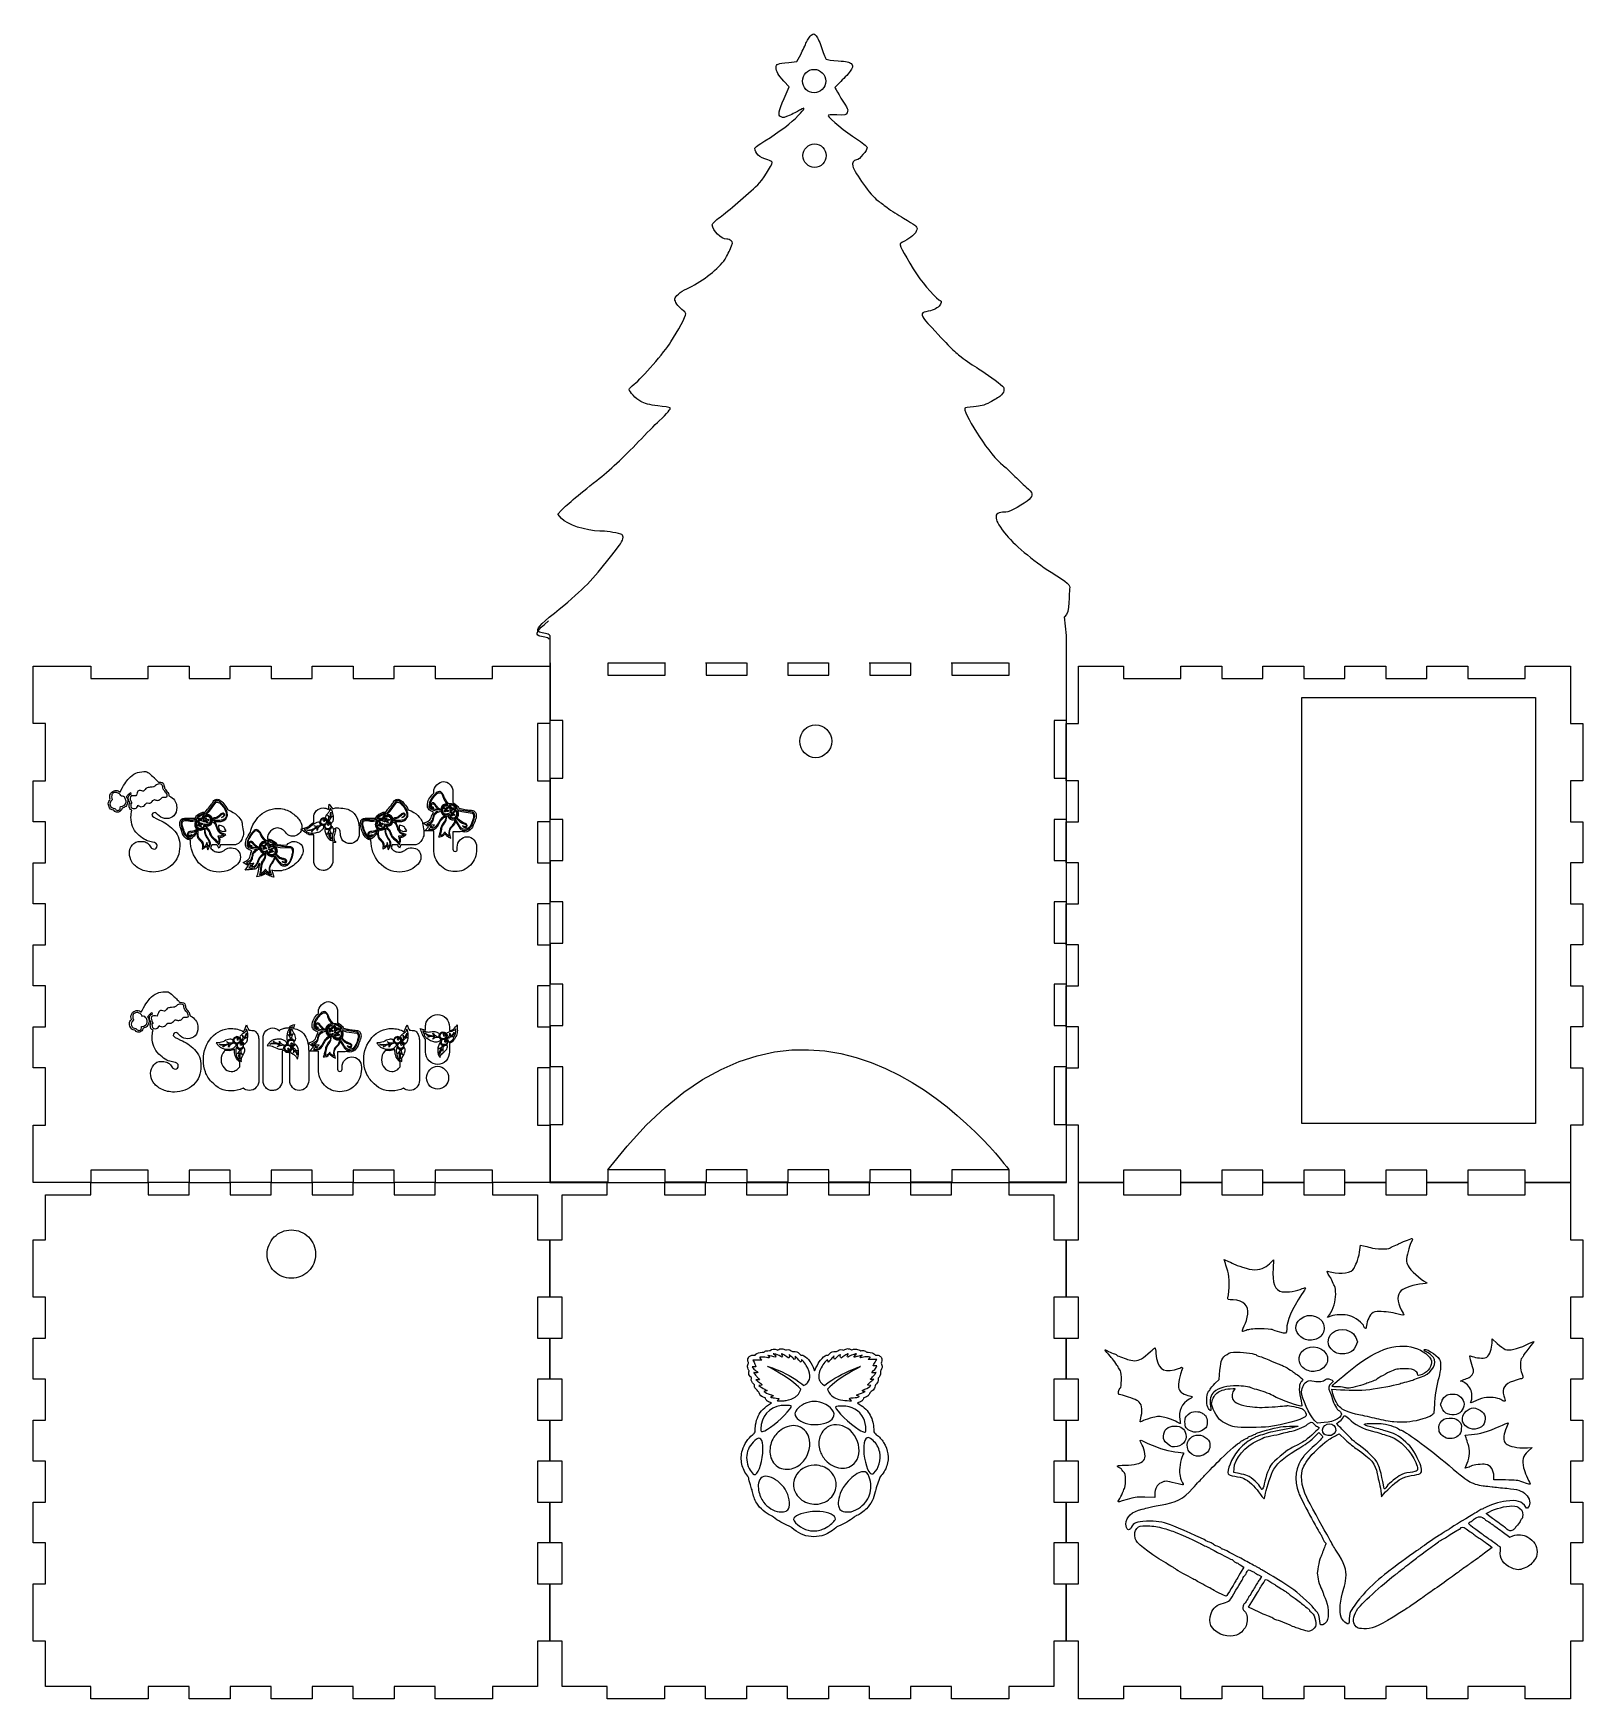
# Model space of a CAD drawing. Extents: x -175 to 628, y 17 to 881.
import ezdxf

# ---------------------------------------------------------------- set-up
doc = ezdxf.new("R2010")
doc.units = 0
doc.layers.add('Layer_1', color=7, linetype='CONTINUOUS')

msp = doc.modelspace()

# ---------------------------------------------------------------- linework, layer by layer
at = {"layer": 'Layer_1', "color": 7}
for points in [[(216.679537, 865.589231), (220.89279, 866.003977), (222.805267, 869.769306)], [(214.292287, 846.954235), (216.910718, 852.868943), (214.096297, 855.896575)], [(98.737223, 628.997291), (96.90981, 631.128814), (98.71341, 633.232556)], [(92.670128, 568.196126), (92.670128, 284.464286), (360.691515, 284.464286), (360.691515, 568.196126), (359.686657, 577.995739)], [(360.589065, 554.088926), (360.589065, 524.143886), (354.219218, 524.143886), (354.219218, 494.198854), (360.589065, 494.198854), (360.589065, 472.809529), (354.219218, 472.809529), (354.219218, 451.420189), (360.589065, 451.420189), (360.589065, 430.030886), (354.219218, 430.030886), (354.219218, 408.641561), (360.589065, 408.641561), (360.589065, 387.252259), (354.219218, 387.252259), (354.219218, 365.862926), (360.589065, 365.862926), (360.589065, 344.473609), (354.219218, 344.473609), (354.219218, 314.528561), (360.589065, 314.528561), (360.589065, 284.583544), (330.862912, 284.583544), (330.862912, 291.000326), (301.136685, 291.000326), (301.136685, 284.583544), (279.903645, 284.583544), (279.903645, 291.000326), (258.67068, 291.000326), (258.67068, 284.583544), (237.437715, 284.583544), (237.437715, 291.000326), (216.204675, 291.000326), (216.204675, 284.583544), (194.97171, 284.583544), (194.97171, 291.000326), (173.73867, 291.000326), (173.73867, 284.583544), (152.50578, 284.583544), (152.50578, 291.000326), (122.779552, 291.000326), (122.779552, 284.583544), (93.053325, 284.583544), (93.053325, 314.528561), (99.423255, 314.528561), (99.423255, 344.473609), (93.053325, 344.473609), (93.053325, 365.862926), (99.423255, 365.862926), (99.423255, 387.252259), (93.053325, 387.252259), (93.053325, 408.641561), (99.423255, 408.641561), (99.423255, 430.030886), (93.053325, 430.030886), (93.053325, 451.420189), (99.423255, 451.420189), (99.423255, 472.809529), (93.053325, 472.809529), (93.053325, 494.198854), (99.423255, 494.198854), (99.423255, 524.143886), (93.053325, 524.143886), (93.053325, 554.088926)], [(122.779545, 554.088926), (122.779545, 547.672151), (152.505773, 547.672151), (152.505773, 554.088926)], [(123.015487, 554.088926), (152.74164, 554.088926)], [(173.479208, 554.088926), (194.712247, 554.088926)], [(173.738662, 554.088926), (173.738662, 547.672151), (194.971702, 547.672151), (194.971702, 554.088926)], [(215.945212, 554.088926), (237.178178, 554.088926)], [(216.204668, 554.088926), (216.204668, 547.672151), (237.437708, 547.672151), (237.437708, 554.088926)], [(258.411225, 554.088926), (279.64419, 554.088926)], [(258.67068, 554.088926), (258.67068, 547.672151), (279.903645, 547.672151), (279.903645, 554.088926)], [(300.900742, 554.088926), (330.626962, 554.088926)], [(301.136685, 554.088926), (301.136685, 547.672151), (330.862905, 547.672151), (330.862905, 554.088926)], [(-117.838936, 497.59967), (-116.790956, 497.59967)], [(-124.388822, 485.999209), (-124.650817, 486.729947)], [(-122.030861, 484.994444), (-122.904181, 485.085787)], [(-110.328403, 492.119138), (-109.979079, 492.119138)], [(-104.913833, 485.085787), (-103.865854, 484.537734)], [(32.463145, 486.364578), (32.463145, 487.278)], [(42.418967, 487.278), (42.418967, 481.52344)], [(-132.860004, 476.95633), (-133.383994, 477.687067)], [(-129.192069, 478.69183), (-129.541396, 477.778408)], [(-121.157543, 479.605252), (-120.982881, 480.153305), (-120.546221, 479.787936)], [(-116.092301, 481.340756), (-115.218983, 481.249412)], [(-86.052901, 476.590958), (-84.917588, 478.143777)], [(-80.900325, 482.071493), (-84.306265, 477.504383), (-85.703573, 475.677536)], [(-85.528908, 475.40351), (-83.782273, 477.139014), (-80.550997, 481.52344)], [(-74.350443, 477.778408), (-72.865803, 477.230354)], [(-22.097384, 477.961092), (-21.748057, 480.792702), (-20.088754, 478.326461)], [(7.589962, 476.590958), (8.725275, 478.143777)], [(12.742538, 482.071493), (9.336597, 477.504383), (7.93929, 475.677536)], [(8.113952, 475.40351), (9.860587, 477.139014), (13.091865, 481.52344)], [(19.29242, 477.778408), (20.77706, 477.230354)], [(31.76449, 475.40351), (32.375812, 476.590958)], [(35.607087, 476.95633), (36.21841, 477.04767)], [(36.131077, 478.143777), (36.131077, 477.504383)], [(37.70305, 478.417805), (37.615717, 478.874514)], [(38.576367, 476.682302), (38.052377, 476.682302), (38.052377, 477.230354)], [(38.13971, 478.874514), (38.314372, 478.69183), (38.663699, 478.417805)], [(38.576367, 478.23512), (38.13971, 478.417805)], [(39.362355, 477.504383), (38.751032, 478.052436), (38.576367, 477.321698)], [(39.449684, 478.509146), (38.925694, 478.326461), (39.537017, 477.687067), (39.886345, 477.595724), (39.886345, 476.95633)], [(39.18769, 478.783174), (39.362355, 479.057199), (39.886345, 479.148542), (39.886345, 478.69183)], [(39.886345, 476.95633), (39.449684, 476.864986)], [(41.196323, 480.975386), (40.323002, 480.884043)], [(41.458317, 474.764114), (41.458317, 475.038142), (41.545647, 475.312167), (41.807645, 476.225589), (41.545647, 476.316932), (41.021657, 476.316932), (41.021657, 476.773645), (41.545647, 476.864986), (42.06964, 476.499617), (42.593629, 476.773645)], [(42.942957, 478.69183), (41.807645, 478.69183)], [(42.680962, 474.946798), (42.680962, 475.494851), (42.15697, 475.951564), (41.807645, 475.312167)], [(42.680962, 476.499617), (42.418967, 476.316932), (42.942957, 475.586195), (43.292284, 475.494851), (43.292284, 475.038142)], [(43.292284, 477.04767), (43.292284, 476.590958)], [(52.549452, 476.590958), (47.134883, 477.504383), (44.951587, 477.869752), (44.776924, 478.143777)], [(44.776924, 477.504383), (47.04755, 476.864986), (52.37479, 476.134248)], [(45.475577, 478.600489), (47.309545, 478.23512)], [(-91.118143, 473.668007), (-90.856148, 474.216061)], [(-90.244826, 473.850692), (-90.594153, 473.028614)], [(-90.332158, 467.822106), (-89.895498, 467.548078)], [(-88.58552, 469.100897), (-88.760186, 469.374923), (-89.284175, 470.10566), (-89.54617, 469.831634), (-89.808165, 469.374923), (-90.244826, 469.557607)], [(-89.895498, 470.014319), (-89.371508, 470.288345), (-89.371508, 471.019082), (-89.371508, 471.749822), (-88.934848, 471.567138)], [(-89.633503, 466.726), (-89.458838, 467.456738)], [(-89.022181, 471.019082), (-89.109513, 470.471029)], [(-88.236193, 470.471029), (-89.022181, 470.197004), (-88.49819, 469.64895)], [(-88.236193, 470.745057), (-88.061531, 471.019082), (-87.537541, 470.745057)], [(-87.974198, 469.374923), (-88.148863, 468.918212)], [(-87.450208, 474.307404), (-87.974198, 473.302639)], [(-85.878235, 472.115192), (-86.14023, 471.841163), (-86.402228, 471.384454), (-86.751553, 471.567138), (-86.576891, 472.023848)], [(-86.052901, 472.389216), (-85.965568, 472.93727), (-86.052901, 473.211298), (-85.878235, 473.759351), (-85.528908, 473.576666)], [(-85.878235, 468.918212), (-85.790905, 469.283582)], [(-85.703573, 472.93727), (-85.703573, 472.571901), (-84.830255, 472.754585), (-84.65559, 472.93727), (-84.1316, 472.754585)], [(-84.393596, 472.206532), (-84.917588, 472.48056), (-85.528908, 472.206532), (-85.092251, 471.658479), (-84.568261, 471.384454), (-84.742923, 471.019082)], [(-85.179583, 471.110426), (-85.266913, 471.384454)], [(-79.15369, 472.297876), (-82.297633, 472.297876)], [(-82.297633, 471.749822), (-81.860975, 471.384454)], [(-81.424316, 471.749822), (-79.15369, 471.749822)], [(-36.4198, 467.730763), (-33.712515, 468.644185)], [(-33.450517, 467.822106), (-34.673162, 467.548078)], [(-33.188522, 467.182709), (-30.830561, 467.639422)], [(-30.830561, 466.269287), (-30.568567, 467.182709)], [(-29.782579, 471.384454), (-29.782579, 473.576666)], [(-27.948611, 468.552844), (-29.695249, 467.639422)], [(-28.297939, 468.918212), (-27.861281, 469.009553)], [(-27.249959, 469.557607), (-26.813299, 469.557607), (-26.027314, 470.197004), (-26.289309, 470.288345)], [(-24.455341, 469.009553), (-24.542674, 469.557607), (-25.590654, 469.831634), (-26.725969, 469.100897)], [(-24.717337, 468.187475), (-24.455341, 469.009553)], [(-24.018684, 468.187475), (-24.018684, 467.913447)], [(-23.756687, 473.759351), (-23.058034, 473.211298)], [(-23.756687, 470.197004), (-23.494691, 470.288345), (-22.970702, 471.019082)], [(-22.621374, 472.023848), (-22.097384, 472.571901)], [(-21.835389, 467.091368), (-21.835389, 467.456738)], [(-20.962072, 467.913447), (-21.486061, 467.639422), (-21.486061, 467.000025)], [(-20.962072, 474.12472), (-20.088754, 474.490088), (-21.136734, 473.393982)], [(-20.874739, 471.110426), (-20.612744, 470.745057)], [(-19.302767, 467.730763), (-18.604114, 468.096131)], [(-17.992792, 468.37016), (-18.691444, 468.187475)], [(2.52472, 473.668007), (2.786715, 474.216061)], [(3.398037, 473.850692), (3.04871, 473.028614)], [(3.310705, 467.822106), (3.747364, 467.548078)], [(5.057339, 469.100897), (4.882677, 469.374923), (4.358687, 470.10566), (4.096692, 469.831634), (3.834694, 469.374923), (3.398037, 469.557607)], [(3.747364, 470.014319), (4.271355, 470.288345), (4.271355, 471.019082), (4.271355, 471.749822), (4.708015, 471.567138)], [(4.00936, 466.726), (4.184022, 467.456738)], [(4.620683, 471.019082), (4.533349, 470.471029)], [(5.406667, 470.471029), (4.620683, 470.197004), (5.144672, 469.64895)], [(5.406667, 470.745057), (5.581332, 471.019082), (6.105322, 470.745057)], [(5.668662, 469.374923), (5.494, 468.918212)], [(6.192655, 474.307404), (5.668662, 473.302639)], [(7.764625, 472.115192), (7.502629, 471.841163), (7.240635, 471.384454), (6.891307, 471.567138), (7.065972, 472.023848)], [(7.589962, 472.389216), (7.677295, 472.93727), (7.589962, 473.211298), (7.764625, 473.759351), (8.113952, 473.576666)], [(7.764625, 468.918212), (7.851957, 469.283582)], [(7.93929, 472.93727), (7.93929, 472.571901), (8.812607, 472.754585), (8.98727, 472.93727), (9.511262, 472.754585)], [(9.249265, 472.206532), (8.725275, 472.48056), (8.113952, 472.206532), (8.550612, 471.658479), (9.074603, 471.384454), (8.89994, 471.019082)], [(8.46328, 471.110426), (8.375947, 471.384454)], [(14.489172, 472.297876), (11.345227, 472.297876)], [(11.345227, 471.749822), (11.781887, 471.384454)], [(12.218548, 471.749822), (14.489172, 471.749822)], [(32.463145, 457.409092), (32.463145, 466.817341), (31.939152, 466.817341), (27.83456, 466.817341), (29.843189, 469.009553)], [(29.843189, 467.639422), (31.939152, 467.639422)], [(31.939152, 468.187475), (31.327829, 468.278816), (32.812469, 470.014319), (31.502495, 469.831634)], [(37.70305, 471.384454), (36.567737, 469.557607)], [(39.18769, 474.581429), (39.537017, 474.672773)], [(42.06964, 474.672773), (41.545647, 474.581429)], [(43.466947, 472.754585), (43.292284, 472.206532)], [(45.388247, 470.288345), (43.816275, 472.93727)], [(43.816275, 471.932507), (44.951587, 470.014319)], [(-115.131651, 459.601305), (-114.083671, 458.13983)], [(-93.738095, 462.067546), (-95.048073, 462.341571)], [(-84.218933, 459.053252), (-84.568261, 458.596539), (-85.266913, 460.788755), (-85.703573, 459.509961)], [(-85.354245, 459.053252), (-84.742923, 456.952379), (-83.782273, 458.779223)], [(-80.027008, 459.601305), (-82.64696, 459.601305), (-83.258283, 458.048486), (-82.908956, 457.591776)], [(-71.29383, 459.601305), (-78.19304, 459.601305), (-78.891695, 457.865801)], [(-75.398422, 464.990496), (-78.018375, 465.903919)], [(-58.035773, 458.596539), (-57.948443, 457.957145)], [(-56.638466, 459.418621), (-56.201808, 459.418621), (-55.590486, 459.053252)], [(-56.027143, 457.683117), (-55.939811, 457.957145), (-55.677815, 458.961908), (-56.114476, 458.961908), (-56.551133, 458.961908)], [(-55.503153, 458.596539), (-55.590486, 458.048486), (-55.503153, 457.409092), (-56.027143, 457.226408)], [(-54.89183, 459.235936), (-55.328488, 458.961908), (-54.542503, 458.413855), (-54.193175, 457.774461)], [(-55.066493, 459.418621), (-54.89183, 459.783989), (-54.45517, 459.87533), (-54.45517, 459.418621)], [(-54.717165, 457.500433), (-54.89183, 458.231171)], [(-53.319858, 461.793518), (-54.193175, 461.702177)], [(-53.756518, 462.615599), (-53.40719, 462.615599)], [(-49.913917, 459.235936), (-51.311228, 459.783989)], [(-49.389928, 459.235936), (-49.477261, 459.235936)], [(-49.477261, 458.596539), (-47.119303, 458.231171), (-41.704733, 458.048486)], [(-47.03197, 458.961908), (-49.215266, 459.053252)], [(-48.865938, 459.87533), (-46.857308, 459.692646), (-43.713363, 459.418621)], [(-29.782579, 451.471847), (-29.782579, 464.807812)], [(-21.748057, 464.168415), (-21.835389, 465.903919)], [(-21.398729, 465.812578), (-21.224066, 464.259759)], [(-19.652094, 461.610833), (-20.001421, 462.524255)], [(-18.342116, 460.788755), (-19.826756, 460.880096), (-19.826756, 451.471847)], [(-15.896826, 465.355865), (-15.984159, 466.360631)], [(-6.115669, 466.360631), (-6.115669, 465.355865)], [(-0.095236, 462.067546), (-1.40521, 462.341571)], [(9.42393, 459.053252), (9.074603, 458.596539), (8.375947, 460.788755), (7.93929, 459.509961)], [(8.288617, 459.053252), (8.89994, 456.952379), (9.860587, 458.779223)], [(13.615855, 459.601305), (10.995902, 459.601305), (10.38458, 458.048486), (10.733908, 457.591776)], [(22.349032, 459.601305), (15.449822, 459.601305), (14.751167, 457.865801)], [(18.24444, 464.990496), (15.624485, 465.903919)], [(47.222215, 466.543316), (46.261564, 466.360631), (42.418967, 466.360631), (42.418967, 457.409092)], [(44.689592, 457.409092), (44.689592, 458.505199)], [(54.732748, 458.505199), (54.732748, 457.409092)], [(-61.441713, 448.274869), (-62.053036, 448.274869), (-60.743058, 450.101713), (-61.965703, 449.827688)], [(-58.559766, 457.317749), (-57.948443, 457.409092)], [(-57.773778, 449.827688), (-58.123105, 450.193056)], [(-54.717165, 455.30822), (-54.36784, 455.399564)], [(-53.057863, 457.591776), (-52.621203, 457.683117), (-52.533873, 457.409092), (-52.00988, 457.409092), (-51.573223, 457.774461)], [(-51.92255, 455.582248), (-52.446541, 455.490905), (-52.533873, 455.947617), (-52.446541, 456.221642), (-52.271878, 457.135064), (-52.533873, 457.226408), (-52.970531, 457.135064)], [(-51.311228, 456.49567), (-51.835218, 456.952379), (-52.097213, 456.221642)], [(-51.398557, 457.409092), (-51.747885, 457.226408), (-51.136563, 456.587011), (-50.787238, 456.587011), (-50.699905, 456.130301)], [(-50.350578, 453.846745), (-50.350578, 453.298691)], [(-48.167283, 451.654532), (-50.00125, 454.12077)], [(-49.913917, 453.116007), (-48.603943, 451.197819)], [(-65.371643, 446.448025), (-63.537676, 448.822922)], [(-62.140368, 449.188291), (-63.450343, 447.452787), (-61.441713, 447.635472)], [(-51.660556, 443.981783), (-52.533873, 446.813393)], [(-51.573223, 446.448025), (-50.43791, 442.794334)], [(-106.837177, 383.421887), (-105.789197, 383.421887)], [(-113.387062, 371.821425), (-113.649058, 372.552163)], [(-99.326645, 377.941354), (-98.977317, 377.941354)], [(-27.321599, 372.186794), (-27.321599, 373.100216)], [(-17.365777, 373.100216), (-17.365777, 367.345655)], [(-121.858243, 362.778542), (-122.382235, 363.50928)], [(-118.19031, 364.514046), (-118.539637, 363.600623)], [(-111.029102, 370.816659), (-111.902423, 370.908003)], [(-110.155785, 365.427468), (-109.981123, 365.975521), (-109.544462, 365.610152)], [(-105.090542, 367.162971), (-104.217225, 367.071627)], [(-93.912075, 370.908003), (-92.864095, 370.359947)], [(-44.169809, 364.605386), (-42.772502, 364.605386)], [(-41.025866, 364.331361), (-40.851201, 365.244783)], [(-23.653664, 363.965993), (-23.653664, 363.326596)], [(-22.081691, 364.240018), (-22.169024, 364.69673)], [(-21.208374, 362.504517), (-21.732364, 362.504517), (-21.732364, 363.052571)], [(-21.645034, 364.69673), (-21.470368, 364.514046), (-21.121041, 364.240018)], [(-21.208374, 364.057334), (-21.645034, 364.240018)], [(-20.422389, 363.326596), (-21.033712, 363.874649), (-21.208374, 363.143912)], [(-20.335057, 364.331361), (-20.859047, 364.148677), (-20.247724, 363.50928), (-19.898396, 363.417939), (-19.898396, 362.778542)], [(-20.597051, 364.605386), (-20.422389, 364.879415), (-19.898396, 364.970756), (-19.898396, 364.514046)], [(-18.588422, 366.797603), (-19.461739, 366.706259)], [(-16.841783, 364.514046), (-17.977099, 364.514046)], [(-7.235288, 362.413174), (-12.649859, 363.326596), (-14.833153, 363.691964), (-15.007819, 363.965993)], [(-15.007819, 363.326596), (-12.737191, 362.687201), (-7.409953, 361.956464)], [(-14.309164, 364.422702), (-12.475196, 364.057334)], [(25.531866, 364.331361), (28.239152, 363.417939), (28.239152, 365.062099)], [(27.977156, 362.687201), (26.841844, 363.143912)], [(40.640264, 365.062099), (40.640264, 363.235255), (42.212236, 363.691964)], [(-79.068401, 356.932641), (-80.291047, 356.932641)], [(-76.885109, 354.649085), (-76.448449, 355.562507)], [(-73.828497, 356.475929), (-73.391837, 356.567273)], [(-72.605851, 356.932641), (-72.169192, 356.841298), (-71.295874, 357.115326), (-71.470539, 357.29801)], [(-70.946546, 356.658614), (-72.256524, 356.293244)], [(-70.509889, 354.923113), (-70.073229, 355.562507), (-69.985899, 356.11056)], [(-69.811234, 354.649085), (-69.898567, 354.4664)], [(-69.287244, 359.39888), (-69.723902, 358.759485)], [(-69.02525, 356.475929), (-68.763254, 356.658614), (-68.151932, 357.115326)], [(-68.151932, 359.946935), (-67.715272, 359.307539)], [(-68.064599, 356.019219), (-67.453277, 355.653851)], [(-67.016617, 356.293244), (-67.627939, 356.749957)], [(-67.54061, 358.028748), (-66.841954, 358.394117)], [(-66.405294, 359.490223), (-66.667292, 360.860357)], [(-66.05597, 356.658614), (-65.881304, 356.201903)], [(-65.357314, 359.581564), (-64.396664, 359.672907)], [(-58.196109, 357.937404), (-58.196109, 337.385404)], [(-56.046931, 337.294061), (-56.046931, 352.182844), (-56.046931, 359.39888)], [(-53.950969, 355.379822), (-52.728324, 355.471166)], [(-50.195701, 356.841298), (-50.545029, 357.75472)], [(-49.060389, 356.841298), (-47.313754, 356.293244)], [(-46.964426, 355.836535), (-47.488417, 355.927876)], [(-45.130459, 355.105797), (-44.868464, 355.288481), (-45.741782, 355.653851), (-46.265771, 355.471166)], [(-45.829114, 356.11056), (-44.606469, 355.745192), (-43.645819, 356.293244)], [(-43.645819, 356.293244), (-43.733152, 356.841298), (-44.169809, 357.480695)], [(-43.558487, 357.937404), (-43.471156, 357.663379)], [(-41.811851, 355.288481), (-42.423174, 355.745192), (-42.685169, 355.927876)], [(-41.724519, 362.230489), (-41.462524, 360.677673)], [(-41.637189, 359.03351), (-41.724519, 359.39888)], [(-41.287862, 359.581564), (-41.113196, 358.94217), (-40.676539, 358.759485)], [(-41.287862, 355.653851), (-40.676539, 356.019219)], [(-40.501874, 354.009688), (-41.113196, 354.4664)], [(-39.628556, 356.201903), (-39.628556, 355.745192)], [(-27.321599, 343.231308), (-27.321599, 352.639556), (-27.845589, 352.639556), (-31.950181, 352.639556), (-29.941552, 354.831769)], [(-27.845589, 354.009688), (-28.456912, 354.101032), (-26.972272, 355.836535), (-28.282249, 355.653851)], [(-28.020251, 361.225727), (-27.408928, 362.413174)], [(-24.177654, 362.778542), (-23.566331, 362.869886)], [(-22.081691, 357.206666), (-23.217004, 355.379822)], [(-20.597051, 360.403645), (-20.247724, 360.494989)], [(-19.898396, 362.778542), (-20.335057, 362.687201)], [(-18.326426, 360.58633), (-18.326426, 360.860357), (-18.239094, 361.134383), (-17.977099, 362.047805), (-18.239094, 362.139149), (-18.763084, 362.139149), (-18.763084, 362.595858), (-18.239094, 362.687201), (-17.715104, 362.321833), (-17.191112, 362.595858)], [(-17.715104, 360.494989), (-18.239094, 360.403645)], [(-17.103782, 360.769014), (-17.103782, 361.317067), (-17.627771, 361.773779), (-17.977099, 361.134383)], [(-17.103782, 362.321833), (-17.365777, 362.139149), (-16.841783, 361.408411), (-16.492459, 361.317067), (-16.492459, 360.860357)], [(-16.492459, 362.869886), (-16.492459, 362.413174)], [(-16.317794, 358.576801), (-16.492459, 358.028748)], [(-14.396497, 356.11056), (-15.968466, 358.759485)], [(-15.968466, 357.75472), (-14.833153, 355.836535)], [(4.169695, 356.932641), (2.947051, 356.932641)], [(6.352988, 354.649085), (6.789648, 355.562507)], [(9.4096, 356.475929), (9.846261, 356.567273)], [(10.632246, 356.932641), (11.068906, 356.841298), (11.942223, 357.115326), (11.767558, 357.29801)], [(12.29155, 356.658614), (10.981573, 356.293244)], [(12.728208, 354.923113), (13.164869, 355.562507), (13.252198, 356.11056)], [(13.426863, 354.649085), (13.339531, 354.4664)], [(13.950853, 359.39888), (13.514196, 358.759485)], [(14.212848, 356.475929), (14.474843, 356.658614), (15.086166, 357.115326)], [(15.086166, 359.946935), (15.522826, 359.307539)], [(15.173498, 356.019219), (15.784821, 355.653851)], [(16.221481, 356.293244), (15.610159, 356.749957)], [(15.697488, 358.028748), (16.396143, 358.394117)], [(16.832804, 359.490223), (16.570806, 360.860357)], [(17.182128, 356.658614), (17.356793, 356.201903)], [(17.880783, 359.581564), (18.841433, 359.672907)], [(25.041989, 357.937404), (25.041989, 337.385404)], [(28.239152, 352.274187), (28.239152, 358.759485)], [(29.199801, 359.764251), (29.898454, 360.403645)], [(32.780404, 359.946935), (30.946436, 360.220961)], [(32.780404, 360.403645), (33.129731, 360.312305)], [(34.003048, 360.403645), (34.439706, 360.038276), (35.313023, 360.038276), (35.225694, 360.403645)], [(36.186344, 358.759485), (35.487689, 359.581564), (34.177712, 359.672907)], [(35.313023, 357.75472), (36.011679, 358.120088), (36.186344, 358.759485)], [(35.924346, 357.206666), (35.749684, 357.115326)], [(37.059662, 355.105797), (37.146991, 355.379822)], [(37.146991, 358.759485), (37.496319, 358.759485)], [(38.194974, 355.288481), (37.670984, 355.288481), (37.321657, 354.831769)], [(37.758313, 360.403645), (38.369636, 360.860357)], [(38.631631, 358.485458), (38.020309, 358.028748)], [(38.456969, 357.29801), (39.068291, 357.846063)], [(39.155624, 359.581564), (39.854276, 359.672907)], [(40.116272, 357.75472), (40.116272, 357.29801)], [(40.640264, 360.58633), (40.902259, 361.956464)], [(40.640264, 356.475929), (40.640264, 352.274187)], [(-75.837127, 353.004925), (-76.273786, 352.365528)], [(-70.859217, 352.822241), (-70.859217, 353.552978)], [(-67.889934, 351.726134), (-68.151932, 350.173316), (-67.977266, 348.437812)], [(-68.151932, 344.510099), (-68.151932, 346.884996)], [(-68.064599, 353.004925), (-67.977266, 353.370294)], [(-67.016617, 353.552978), (-67.54061, 353.461634), (-67.627939, 352.822241)], [(-67.278614, 347.159021), (-67.365944, 348.072443)], [(-46.091109, 352.822241), (-46.091109, 352.182844), (-46.091109, 337.294061)], [(-43.383824, 353.552978), (-42.947164, 353.004925)], [(-42.248512, 353.370294), (-42.685169, 354.009688)], [(-42.161179, 337.294061), (-42.161179, 351.452106), (-42.510506, 352.091503)], [(-41.375194, 353.096266), (-41.899184, 352.365528)], [(-40.327211, 351.54345), (-40.065217, 352.913582)], [(-32.380018, 352.182844), (-32.380018, 337.294061)], [(-29.941552, 353.461634), (-27.845589, 353.461634)], [(-12.562528, 352.365528), (-13.523179, 352.182844), (-17.365777, 352.182844), (-17.365777, 343.231308)], [(7.400971, 353.004925), (6.96431, 352.365528)], [(12.378881, 352.822241), (12.378881, 353.552978)], [(15.34816, 351.726134), (15.086166, 350.173316), (15.260831, 348.437812)], [(15.086166, 344.510099), (15.086166, 346.884996)], [(15.173498, 353.004925), (15.260831, 353.370294)], [(16.221481, 353.552978), (15.697488, 353.461634), (15.610159, 352.822241)], [(15.959483, 347.159021), (15.872153, 348.072443)], [(35.837017, 349.259894), (36.011679, 350.264659)], [(36.797666, 353.827004), (36.011679, 352.365528)], [(-104.129892, 345.423521), (-103.081913, 343.962045)], [(-15.095149, 343.231308), (-15.095149, 344.327414)], [(-5.051996, 344.327414), (-5.051996, 343.231308)], [(512.682185, 248.331481), (513.204435, 251.835401), (514.785847, 251.563975)], [(443.086177, 242.451221), (442.434393, 244.526097), (444.743382, 243.487829)], [(466.722085, 242.880625), (468.074359, 244.289707), (467.809568, 240.012099)], [(497.870901, 215.099561), (496.116454, 214.408063), (497.049356, 215.789083)], [(514.992705, 209.701667), (514.991707, 209.701667)], [(510.706083, 203.939674), (511.684952, 201.733138), (510.546081, 199.377099)], [(581.430586, 201.020187), (581.430586, 203.389129), (584.127927, 200.898284)], [(195.623915, 190.420923), (195.811404, 190.717923), (195.659312, 191.103767)], [(202.013713, 192.96764), (202.576504, 192.224503), (200.324356, 192.224503), (198.072207, 192.224503), (198.619486, 191.15424)], [(198.431543, 194.851814), (199.135961, 194.852707), (199.535879, 195.268932)], [(208.917448, 195.553029), (208.617026, 195.597462), (208.888696, 195.356503)], [(209.799941, 193.88683), (209.668513, 193.73057), (208.917457, 193.959859)], [(210.557526, 197.597288), (210.845276, 197.474406), (211.458793, 197.834717)], [(213.231628, 193.925353), (213.077069, 193.728912), (212.493234, 194.138016)], [(216.682313, 193.615385), (216.455959, 193.357587), (215.690859, 193.901352)], [(219.718729, 192.826985), (219.496456, 192.578225), (219.147859, 193.020769)], [(222.198137, 195.512485), (222.87979, 194.851899), (223.433844, 194.851899)], [(223.726995, 192.055403), (223.225625, 192.600227), (223.219247, 192.168057)], [(236.775141, 192.324657), (236.725393, 192.612578), (236.389677, 192.287112)], [(236.533181, 194.851899), (237.090232, 194.851899), (237.771907, 195.512485)], [(237.328745, 191.338796), (237.140807, 191.166378), (236.98285, 191.601545)], [(240.077197, 193.868779), (240.124819, 194.431252), (239.889325, 194.210425)], [(244.652505, 193.900499), (243.885728, 193.355546), (243.654653, 193.550074)], [(244.562831, 197.590379), (245.004908, 197.475789), (245.700255, 197.770918)], [(247.676188, 193.988452), (247.269039, 193.728019), (247.114055, 193.925098)], [(254.214184, 194.329565), (254.709899, 194.843033), (253.444343, 194.516207)], [(253.510781, 197.361666), (254.016638, 197.10523), (254.599795, 197.187506)], [(256.839859, 196.616614), (257.040978, 196.353057), (257.851615, 196.353057)], [(261.793511, 191.905115), (262.281189, 192.599844), (260.048291, 192.599844), (257.815389, 192.599844), (258.371952, 193.160146)], [(261.176443, 195.276374), (261.567516, 194.869352), (262.356832, 194.840226)], [(264.734702, 191.25097), (264.539324, 190.692686), (264.754706, 190.082486)], [(197.233716, 182.688695), (197.311632, 183.172527), (196.829, 183.661334)], [(198.634737, 188.844656), (197.686616, 188.844656), (197.871599, 188.479601)], [(200.885655, 182.741593), (201.454619, 182.084429), (200.529476, 182.080176), (199.604333, 182.075924), (199.865012, 181.872893)], [(200.535316, 186.038291), (200.715239, 185.84504), (200.497765, 185.762339)], [(259.846129, 185.716418), (259.633743, 185.855457), (260.606636, 186.805454)], [(260.515579, 182.230166), (260.740894, 182.470379), (260.54424, 182.395757)], [(262.13605, 188.863237), (262.278278, 189.219997), (261.340568, 189.219997)], [(263.44559, 183.441932), (263.077795, 182.885627), (263.073543, 182.127586)], [(437.690962, 180.109559), (439.801064, 182.176696), (440.286236, 187.082765)], [(566.068966, 181.086449), (564.96809, 181.339229), (566.130685, 181.891069)], [(201.728565, 179.097165), (201.106448, 179.040401), (201.970162, 178.465451)], [(204.276314, 176.096126), (203.766004, 176.052118), (203.961637, 175.847811)], [(207.340222, 173.102357), (207.114905, 173.04857), (207.45288, 172.942696)], [(222.674017, 176.637336), (222.873435, 177.235931), (221.726911, 178.348011)], [(223.332562, 179.90589), (224.361326, 179.082136), (224.675972, 179.240735)], [(234.72824, 179.371225), (235.228039, 179.072376), (236.267901, 179.906505)], [(237.867684, 178.348521), (236.721203, 177.236462), (236.893408, 176.712959)], [(252.943696, 173.286341), (253.230301, 173.434096), (253.004987, 173.483844)], [(254.9934, 176.206274), (254.742789, 176.430203), (256.127102, 177.107754)], [(255.931149, 175.875044), (256.228534, 176.061492), (255.736261, 176.021949)], [(259.034791, 178.870663), (259.206146, 179.05775), (258.606788, 179.103884)], [(498.644674, 175.655112), (498.353137, 177.276747), (502.841579, 176.923517)], [(215.26388, 171.341045), (215.264389, 171.342615)], [(248.160467, 171.207893), (249.099279, 171.199389), (248.836635, 171.431269)], [(260.717675, 156.47195), (260.806328, 155.007383), (261.167491, 154.467043)], [(447.90472, 157.670433), (447.904743, 157.669668)], [(494.314852, 159.836576), (490.817225, 159.611689), (489.402317, 160.997408)], [(490.243422, 153.347905), (491.541378, 154.638332), (492.524178, 153.704112)], [(500.789877, 153.316225), (502.15597, 153.962546), (505.447588, 150.89188)], [(567.924421, 151.898536), (567.487848, 153.39729), (570.720175, 153.62579)], [(568.868528, 136.595659), (567.410292, 136.147096), (568.528625, 138.865379)], [(599.842375, 146.735116), (602.170455, 146.89499), (600.002439, 144.911489)], [(450.225, 133.394306), (447.505716, 133.871145), (447.567582, 136.011968)], [(588.34199, 130.069502), (582.336808, 130.082258), (582.336893, 131.743565)], [(406.4904, 122.713044), (406.490995, 120.959192), (401.361165, 121.096743)], [(523.651989, 124.450503), (523.992339, 121.373844), (525.178658, 122.750354)], [(597.293042, 128.959039), (597.293042, 128.958123)], [(579.648288, 111.602523), (578.277794, 112.611917), (580.11343, 113.613383)], [(228.18276, 100.66646), (228.18257, 100.668246)], [(579.504211, 96.553616), (581.430203, 95.109755), (577.464755, 92.066556)], [(586.606102, 103.377492), (590.648683, 100.482052), (592.213323, 101.080176)], [(450.848041, 86.007161), (452.59628, 84.848542), (450.843724, 81.757083)], [(460.336819, 80.77288), (461.837594, 80.069264), (460.737545, 78.330827)], [(460.609412, 61.509401), (455.131304, 64.049125), (457.663521, 68.167091)]]:
    msp.add_lwpolyline(points, dxfattribs=at)
for points in [[(-115.676337, 545.960359), (-115.676337, 552.338312), (-94.416491, 552.338312), (-94.416491, 545.960359), (-73.156649, 545.960359), (-73.156649, 552.338312), (-51.896806, 552.338312), (-51.896806, 545.960359), (-30.636964, 545.960359), (-30.636964, 552.338312), (-9.377119, 552.338312), (-9.377119, 545.960359), (11.882724, 545.960359), (11.882724, 552.338312), (33.142567, 552.338312), (33.142567, 545.960359), (62.906346, 545.960359), (62.906346, 552.338312), (92.670128, 552.338312), (92.670128, 522.574532), (86.292175, 522.574532), (86.292175, 492.810749), (92.670128, 492.810749), (92.670128, 471.550907), (86.292175, 471.550907), (86.292175, 450.291065), (92.670128, 450.291065), (92.670128, 429.031219), (86.292175, 429.031219), (86.292175, 407.771376), (92.670128, 407.771376), (92.670128, 386.511534), (86.292175, 386.511534), (86.292175, 365.251691), (92.670128, 365.251691), (92.670128, 343.991846), (86.292175, 343.991846), (86.292175, 314.228066), (92.670128, 314.228066), (92.670128, 284.464287), (62.906346, 284.464287), (62.906346, 290.84224), (33.142567, 290.84224), (33.142567, 284.464287), (11.882724, 284.464287), (11.882724, 290.84224), (-9.377119, 290.84224), (-9.377119, 284.464287), (-30.636964, 284.464287), (-30.636964, 290.84224), (-51.896806, 290.84224), (-51.896806, 284.464287), (-73.156649, 284.464287), (-73.156649, 290.84224), (-94.416491, 290.84224), (-94.416491, 284.464287), (-115.676337, 284.464287), (-115.676337, 290.84224), (-145.440116, 290.84224), (-145.440116, 284.464287), (-175.203896, 284.464287), (-175.203896, 314.228066), (-168.825943, 314.228066), (-168.825943, 343.991846), (-175.203896, 343.991846), (-175.203896, 365.251691), (-168.825943, 365.251691), (-168.825943, 386.511534), (-175.203896, 386.511534), (-175.203896, 407.771376), (-168.825943, 407.771376), (-168.825943, 429.031219), (-175.203896, 429.031219), (-175.203896, 450.291065), (-168.825943, 450.291065), (-168.825943, 471.550907), (-175.203896, 471.550907), (-175.203896, 492.810749), (-168.825943, 492.810749), (-168.825943, 522.574532), (-175.203896, 522.574532), (-175.203896, 552.338312), (-145.440116, 552.338312), (-145.440116, 545.960359), (-115.676337, 545.960359)], [(420.071715, 545.960359), (420.071715, 552.338312), (441.33156, 552.338312), (441.33156, 545.960359), (462.591403, 545.960359), (462.591403, 552.338312), (483.851245, 552.338312), (483.851245, 545.960359), (505.111087, 545.960359), (505.111087, 552.338312), (526.370933, 552.338312), (526.370933, 545.960359), (547.630775, 545.960359), (547.630775, 552.338312), (568.890618, 552.338312), (568.890618, 545.960359), (598.654397, 545.960359), (598.654397, 552.338312), (622.040227, 552.338312), (622.040227, 522.574532), (628.418179, 522.574532), (628.418179, 492.810749), (622.040227, 492.810749), (622.040227, 471.550907), (628.418179, 471.550907), (628.418179, 450.291065), (622.040227, 450.291065), (622.040227, 429.031219), (628.418179, 429.031219), (628.418179, 407.771376), (622.040227, 407.771376), (622.040227, 386.511534), (628.418179, 386.511534), (628.418179, 365.251691), (622.040227, 365.251691), (622.040227, 343.991846), (628.418179, 343.991846), (628.418179, 314.228066), (622.040227, 314.228066), (622.040227, 284.464287), (598.654397, 284.464287), (598.654397, 290.84224), (568.890618, 290.84224), (568.890618, 284.464287), (547.630775, 284.464287), (547.630775, 290.84224), (526.370933, 290.84224), (526.370933, 284.464287), (505.111087, 284.464287), (505.111087, 290.84224), (483.851245, 290.84224), (483.851245, 284.464287), (462.591403, 284.464287), (462.591403, 290.84224), (441.33156, 290.84224), (441.33156, 284.464287), (420.071715, 284.464287), (420.071715, 290.84224), (390.307935, 290.84224), (390.307935, 284.464287), (366.922108, 284.464287), (366.922108, 314.228066), (360.544156, 314.228066), (360.544156, 343.991846), (366.922108, 343.991846), (366.922108, 365.251691), (360.544156, 365.251691), (360.544156, 386.511534), (366.922108, 386.511534), (366.922108, 407.771376), (360.544156, 407.771376), (360.544156, 429.031219), (366.922108, 429.031219), (366.922108, 450.291065), (360.544156, 450.291065), (360.544156, 471.550907), (366.922108, 471.550907), (366.922108, 492.810749), (360.544156, 492.810749), (360.544156, 522.574532), (366.922108, 522.574532), (366.922108, 552.338312), (390.307935, 552.338312), (390.307935, 545.960359), (420.071715, 545.960359)], [(482.795567, 536.074541), (603.976669, 536.074541), (603.976669, 314.972178), (482.795567, 314.972178), (482.795567, 536.074541)], [(238.884825, 513.354146)], [(-115.676337, 284.464284), (-115.676337, 278.086331), (-94.416491, 278.086331), (-94.416491, 284.464284), (-73.156649, 284.464284), (-73.156649, 278.086331), (-51.896806, 278.086331), (-51.896806, 284.464284), (-30.636964, 284.464284), (-30.636964, 278.086331), (-9.377119, 278.086331), (-9.377119, 284.464284), (11.882724, 284.464284), (11.882724, 278.086331), (33.142567, 278.086331), (33.142567, 284.464284), (62.906346, 284.464284), (62.906346, 278.086331), (86.292175, 278.086331), (86.292175, 254.700505), (92.670128, 254.700505), (92.670128, 224.936723), (86.292175, 224.936723), (86.292175, 203.67688), (92.670128, 203.67688), (92.670128, 182.417037), (86.292175, 182.417037), (86.292175, 161.157194), (92.670128, 161.157194), (92.670128, 139.897349), (86.292175, 139.897349), (86.292175, 118.637507), (92.670128, 118.637507), (92.670128, 97.377665), (86.292175, 97.377665), (86.292175, 76.117822), (92.670128, 76.117822), (92.670128, 46.35404), (86.292175, 46.35404), (86.292175, 22.968212), (62.906346, 22.968212), (62.906346, 16.59026), (33.142567, 16.59026), (33.142567, 22.968212), (11.882724, 22.968212), (11.882724, 16.59026), (-9.377119, 16.59026), (-9.377119, 22.968212), (-30.636964, 22.968212), (-30.636964, 16.59026), (-51.896806, 16.59026), (-51.896806, 22.968212), (-73.156649, 22.968212), (-73.156649, 16.59026), (-94.416491, 16.59026), (-94.416491, 22.968212), (-115.676337, 22.968212), (-115.676337, 16.59026), (-145.440116, 16.59026), (-145.440116, 22.968212), (-168.825943, 22.968212), (-168.825943, 46.35404), (-175.203896, 46.35404), (-175.203896, 76.117822), (-168.825943, 76.117822), (-168.825943, 97.377665), (-175.203896, 97.377665), (-175.203896, 118.637507), (-168.825943, 118.637507), (-168.825943, 139.897349), (-175.203896, 139.897349), (-175.203896, 161.157194), (-168.825943, 161.157194), (-168.825943, 182.417037), (-175.203896, 182.417037), (-175.203896, 203.67688), (-168.825943, 203.67688), (-168.825943, 224.936723), (-175.203896, 224.936723), (-175.203896, 254.700505), (-168.825943, 254.700505), (-168.825943, 278.086331), (-145.440116, 278.086331), (-145.440116, 284.464284), (-115.676337, 284.464284)], [(152.19769, 284.464284), (152.19769, 278.086331), (173.457533, 278.086331), (173.457533, 284.464284), (194.717378, 284.464284), (194.717378, 278.086331), (215.977221, 278.086331), (215.977221, 284.464284), (237.237063, 284.464284), (237.237063, 278.086331), (258.496906, 278.086331), (258.496906, 284.464284), (279.756752, 284.464284), (279.756752, 278.086331), (301.016593, 278.086331), (301.016593, 284.464284), (330.780373, 284.464284), (330.780373, 278.086331), (354.1662, 278.086331), (354.1662, 254.700505), (360.544156, 254.700505), (360.544156, 224.936723), (354.1662, 224.936723), (354.1662, 203.67688), (360.544156, 203.67688), (360.544156, 182.417037), (354.1662, 182.417037), (354.1662, 161.157194), (360.544156, 161.157194), (360.544156, 139.897349), (354.1662, 139.897349), (354.1662, 118.637507), (360.544156, 118.637507), (360.544156, 97.377665), (354.1662, 97.377665), (354.1662, 76.117822), (360.544156, 76.117822), (360.544156, 46.35404), (354.1662, 46.35404), (354.1662, 22.968212), (330.780373, 22.968212), (330.780373, 16.59026), (301.016593, 16.59026), (301.016593, 22.968212), (279.756752, 22.968212), (279.756752, 16.59026), (258.496906, 16.59026), (258.496906, 22.968212), (237.237063, 22.968212), (237.237063, 16.59026), (215.977221, 16.59026), (215.977221, 22.968212), (194.717378, 22.968212), (194.717378, 16.59026), (173.457533, 16.59026), (173.457533, 22.968212), (152.19769, 22.968212), (152.19769, 16.59026), (122.43391, 16.59026), (122.43391, 22.968212), (99.048081, 22.968212), (99.048081, 46.35404), (92.670128, 46.35404), (92.670128, 76.117822), (99.048081, 76.117822), (99.048081, 97.377665), (92.670128, 97.377665), (92.670128, 118.637507), (99.048081, 118.637507), (99.048081, 139.897349), (92.670128, 139.897349), (92.670128, 161.157194), (99.048081, 161.157194), (99.048081, 182.417037), (92.670128, 182.417037), (92.670128, 203.67688), (99.048081, 203.67688), (99.048081, 224.936723), (92.670128, 224.936723), (92.670128, 254.700505), (99.048081, 254.700505), (99.048081, 278.086331), (122.43391, 278.086331), (122.43391, 284.464284), (152.19769, 284.464284)], [(420.071715, 278.086331), (420.071715, 284.464284), (441.33156, 284.464284), (441.33156, 278.086331), (462.591403, 278.086331), (462.591403, 284.464284), (483.851245, 284.464284), (483.851245, 278.086331), (505.111087, 278.086331), (505.111087, 284.464284), (526.370933, 284.464284), (526.370933, 278.086331), (547.630775, 278.086331), (547.630775, 284.464284), (568.890618, 284.464284), (568.890618, 278.086331), (598.654397, 278.086331), (598.654397, 284.464284), (622.040227, 284.464284), (622.040227, 254.700505), (628.418179, 254.700505), (628.418179, 224.936723), (622.040227, 224.936723), (622.040227, 203.67688), (628.418179, 203.67688), (628.418179, 182.417037), (622.040227, 182.417037), (622.040227, 161.157194), (628.418179, 161.157194), (628.418179, 139.897349), (622.040227, 139.897349), (622.040227, 118.637507), (628.418179, 118.637507), (628.418179, 97.377665), (622.040227, 97.377665), (622.040227, 76.117822), (628.418179, 76.117822), (628.418179, 46.35404), (622.040227, 46.35404), (622.040227, 16.59026), (598.654397, 16.59026), (598.654397, 22.968212), (568.890618, 22.968212), (568.890618, 16.59026), (547.630775, 16.59026), (547.630775, 22.968212), (526.370933, 22.968212), (526.370933, 16.59026), (505.111087, 16.59026), (505.111087, 22.968212), (483.851245, 22.968212), (483.851245, 16.59026), (462.591403, 16.59026), (462.591403, 22.968212), (441.33156, 22.968212), (441.33156, 16.59026), (420.071715, 16.59026), (420.071715, 22.968212), (390.307935, 22.968212), (390.307935, 16.59026), (366.922108, 16.59026), (366.922108, 46.35404), (360.544156, 46.35404), (360.544156, 76.117822), (366.922108, 76.117822), (366.922108, 97.377665), (360.544156, 97.377665), (360.544156, 118.637507), (366.922108, 118.637507), (366.922108, 139.897349), (360.544156, 139.897349), (360.544156, 161.157194), (366.922108, 161.157194), (366.922108, 182.417037), (360.544156, 182.417037), (360.544156, 203.67688), (366.922108, 203.67688), (366.922108, 224.936723), (360.544156, 224.936723), (360.544156, 254.700505), (366.922108, 254.700505), (366.922108, 284.464284), (390.307935, 284.464284), (390.307935, 278.086331), (420.071715, 278.086331)]]:
    msp.add_lwpolyline(points, close=True, dxfattribs=at)
for points in [[(222.805268, 869.769306), (223.857075, 871.840272), (225.216547, 874.703218), (225.826462, 876.13145)], [(225.826455, 876.13145), (226.436287, 877.559681), (227.532293, 879.184592), (228.26214, 879.742297)], [(228.26214, 879.742297), (229.527052, 880.709031), (229.649227, 880.690544), (230.87589, 879.346449)], [(230.87589, 879.346449), (231.583568, 878.570885), (232.909935, 875.627187), (233.82327, 872.804794)], [(233.823277, 872.804794), (234.73647, 869.982468), (235.744455, 867.485239), (236.063205, 867.255451)], [(210.100747, 863.004901), (210.100747, 864.776498), (210.66192, 864.996975), (216.67953, 865.589231)], [(236.063205, 867.255451), (236.38203, 867.02567), (239.186557, 866.662782), (242.295555, 866.44893)], [(242.295555, 866.44893), (246.657255, 866.148938), (248.185785, 865.809707), (248.987513, 864.96346)], [(248.987512, 864.96346), (249.986115, 863.909355), (249.991177, 863.7946), (249.118687, 862.016588)], [(214.096297, 855.896575), (210.953002, 859.277986), (210.100755, 860.794142), (210.100755, 863.004901)], [(225.499657, 851.605952), (224.367712, 852.746122), (223.731915, 854.29262), (223.731915, 855.905128)], [(223.731922, 855.905128), (223.731922, 857.517553), (224.36772, 859.064059), (225.499665, 860.204228)], [(225.499657, 860.204228), (226.631528, 861.344398), (228.16668, 861.984934), (229.767307, 861.984934)], [(229.767315, 861.984934), (233.100645, 861.984934), (235.80279, 859.262882), (235.80279, 855.905128)], [(235.80279, 855.905128), (235.80279, 852.54723), (233.100645, 849.825179), (229.767315, 849.825179)], [(244.399845, 856.493309), (242.303745, 854.473032), (240.588825, 852.705704), (240.588825, 852.565919)], [(249.118688, 862.016588), (248.61942, 860.999029), (246.495863, 858.513526), (244.399837, 856.493309)], [(212.625878, 837.325571), (210.922575, 838.343753), (211.206285, 839.983218), (214.292287, 846.954235)], [(229.767315, 849.825179), (228.166688, 849.825179), (226.631535, 850.465775), (225.499665, 851.605952)], [(240.588825, 852.565919), (240.588825, 852.322889), (244.37574, 845.881374), (246.5109, 842.492512)], [(217.409542, 838.29761), (214.413862, 836.875659), (213.641227, 836.718625), (212.625878, 837.325571)], [(222.686663, 841.021529), (221.749215, 840.456096), (219.37446, 839.230343), (217.409542, 838.29761)], [(221.557912, 838.018724), (225.086925, 841.724676), (225.448838, 842.68754), (222.686663, 841.021529)], [(241.59435, 838.374717), (238.625753, 838.509054), (236.972445, 838.361586), (237.0828, 837.973902)], [(246.90339, 839.521226), (246.318705, 838.247199), (245.987595, 838.175682), (241.59435, 838.374717)], [(246.5109, 842.492512), (247.353772, 841.154696), (247.420665, 840.648573), (246.90339, 839.521226)], [(204.187155, 824.836662), (212.181075, 829.852984), (217.953217, 834.233325), (221.557912, 838.018724)], [(237.0828, 837.973902), (237.442403, 836.707528), (246.492075, 829.261899), (251.718825, 825.932212)], [(199.061978, 821.100158), (199.061978, 821.386352), (201.368347, 823.067751), (204.187155, 824.836662)], [(205.764128, 815.008903), (201.236797, 816.405481), (199.061978, 818.382107), (199.061978, 821.100158)], [(223.994205, 817.226834), (223.994205, 820.584656), (226.69641, 823.306707), (230.029672, 823.306707)], [(230.029673, 823.306707), (233.362928, 823.306707), (236.065072, 820.584656), (236.065072, 817.226834)], [(251.718825, 825.932212), (254.704305, 824.030269), (257.219828, 822.051572), (257.308965, 821.53511)], [(257.308965, 821.53511), (257.533298, 820.235424), (253.102485, 814.982006), (251.782065, 814.982006)], [(200.50248, 802.052345), (202.64181, 804.057662), (207.998183, 812.365189), (207.998183, 813.678118)], [(207.998183, 813.678118), (207.998183, 814.030929), (206.9928, 814.629809), (205.764128, 815.008903)], [(230.029673, 811.146953), (226.69641, 811.146953), (223.994205, 813.869004), (223.994205, 817.226834)], [(236.065072, 817.226834), (236.065072, 813.869004), (233.362927, 811.146953), (230.029673, 811.146953)], [(251.782072, 814.982006), (250.291552, 814.982006), (249.358583, 813.493774), (249.809708, 811.835897)], [(249.8097, 811.835897), (250.817978, 808.130567), (259.222028, 796.520175), (262.7544, 793.952397)], [(181.05825, 785.390045), (184.804088, 788.172305), (195.18414, 797.067264), (200.50248, 802.052345)], [(262.7544, 793.952397), (263.428747, 793.462202), (265.636305, 791.822812), (267.660008, 790.309198)], [(267.660008, 790.309198), (269.683792, 788.795735), (273.47412, 786.319813), (276.082875, 784.807378)], [(176.984415, 781.341552), (176.984415, 781.94795), (178.642417, 783.595616), (181.05825, 785.390045)], [(184.57023, 773.903201), (181.431832, 773.903201), (176.984422, 778.264162), (176.984422, 781.341552)], [(276.082875, 784.807378), (282.313672, 781.195076), (283.166812, 780.540134), (283.166812, 779.369113)], [(283.166812, 779.369113), (283.166812, 777.672386), (280.917278, 775.254491), (277.78887, 773.588721)], [(186.740055, 773.017654), (186.178808, 773.504712), (185.202458, 773.903201), (184.57023, 773.903201)], [(186.048525, 768.265999), (187.72044, 772.041788), (187.736587, 772.152761), (186.740055, 773.017654)], [(274.495425, 771.454297), (274.015425, 770.548507), (277.407165, 764.330636), (283.286752, 755.337454)], [(277.788862, 773.588721), (276.132068, 772.70652), (274.649963, 771.746012), (274.495418, 771.454297)], [(163.843147, 748.144999), (170.633842, 751.235261), (179.17785, 757.683026), (182.89467, 762.522259)], [(182.89467, 762.522259), (183.68784, 763.554986), (185.107065, 766.139666), (186.048532, 768.265999)], [(283.286752, 755.337454), (286.501178, 750.420626), (293.947995, 742.021136), (295.092585, 742.021136)], [(157.53528, 742.888046), (157.53528, 744.173471), (160.44546, 746.598754), (163.843148, 748.144999)], [(155.520277, 720.562061), (159.14103, 726.283301), (163.317465, 734.069869), (163.317465, 735.099034)], [(161.24079, 737.475521), (159.04506, 739.170401), (157.53528, 741.375611), (157.53528, 742.888046)], [(163.317465, 735.099034), (163.317465, 735.524471), (162.38292, 736.593896), (161.24079, 737.475521)], [(287.766233, 736.220381), (284.930903, 735.665201), (285.200483, 734.110601), (288.81753, 730.155889)], [(294.599715, 739.137949), (293.371935, 737.832349), (291.146588, 736.882271), (287.766233, 736.220381)], [(295.092585, 742.021136), (296.162775, 742.021136), (295.907632, 740.528659), (294.599722, 739.137949)], [(288.81753, 730.155889), (299.69223, 718.266364), (302.151218, 715.796854), (306.118935, 712.780204)], [(136.48497, 698.663501), (140.386838, 701.728414), (152.206807, 715.326191), (155.520278, 720.562061)], [(306.118935, 712.780204), (308.555662, 710.927539), (312.608287, 708.159814), (315.12456, 706.629679)], [(315.12456, 706.629679), (319.353668, 704.058041), (325.170968, 699.836044), (327.51693, 697.635746)], [(139.881098, 689.650894), (137.302853, 691.073576), (133.880828, 694.718719), (133.880828, 696.042439)], [(133.880835, 696.042439), (133.880835, 696.358954), (135.052658, 697.538434), (136.484978, 698.663501)], [(326.400615, 692.518901), (325.606245, 691.887806), (323.182245, 690.434974), (321.01389, 689.290384)], [(327.51693, 697.635746), (328.825882, 696.408004), (328.308022, 694.034299), (326.400615, 692.518901)], [(148.650037, 687.421226), (144.27264, 687.931391), (141.907485, 688.532801), (139.881098, 689.650894)], [(155.077935, 686.410399), (154.839315, 686.582149), (151.946843, 687.036949), (148.650045, 687.421226)], [(149.387632, 679.583809), (153.708562, 683.607401), (155.682338, 685.975361), (155.077935, 686.410399)], [(312.472042, 686.949979), (309.942308, 686.807404), (307.872622, 686.466461), (307.872622, 686.192441)], [(307.872622, 686.192441), (307.872622, 681.680839), (321.670755, 660.995044), (327.584565, 656.640814)], [(321.01389, 689.290384), (317.7456, 687.565181), (316.285005, 687.164989), (312.472042, 686.949979)], [(138.746033, 668.837111), (142.575128, 672.863299), (147.363855, 677.699291), (149.387625, 679.583809)], [(117.055845, 648.687799), (123.742597, 653.948126), (130.978462, 660.669859), (138.74604, 668.837111)], [(98.71341, 633.232556), (100.4232, 635.226814), (107.155185, 640.899124), (117.055838, 648.687799)], [(327.584565, 656.640814), (328.74099, 655.789406), (331.224742, 653.518594), (333.104025, 651.594589)], [(333.104033, 651.594589), (334.983232, 649.670591), (337.99692, 646.814396), (339.801052, 645.247436)], [(339.801052, 645.247436), (343.353803, 642.161749), (343.611322, 641.080136), (341.33739, 638.794211)], [(325.810493, 631.890116), (324.464265, 631.576054), (324.171105, 631.216399), (324.186503, 629.897456)], [(329.237723, 632.273321), (328.256235, 632.273321), (326.71401, 632.100776), (325.810493, 631.890116)], [(341.337382, 638.794211), (339.216885, 636.662449), (331.07274, 632.273321), (329.237723, 632.273321)], [(118.601933, 622.458754), (111.655732, 622.469329), (101.454922, 625.827394), (98.73723, 628.997291)], [(129.544133, 620.913334), (126.529703, 621.710104), (121.258605, 622.454576), (118.601933, 622.458754)], [(324.18651, 629.897456), (324.213285, 627.721714), (324.940687, 626.336936), (328.607955, 621.498859)], [(120.572212, 604.534181), (124.583535, 609.505661), (128.50929, 614.564936), (129.296205, 615.777004)], [(129.296205, 615.777004), (131.069678, 618.508714), (131.165145, 620.484949), (129.544132, 620.913334)], [(328.607955, 621.498859), (332.972332, 615.741109), (343.191675, 607.104499), (352.7988, 601.054511)], [(92.402048, 577.705939), (107.46189, 589.789541), (112.702185, 594.780304), (120.572212, 604.534181)], [(352.7988, 601.054511), (361.590502, 595.518034), (362.819768, 594.412414), (362.301457, 592.507714)], [(362.30145, 592.507714), (361.76721, 590.544716), (362.843572, 579.876296), (359.686582, 577.995739)], [(92.28638, 566.360121), (91.364593, 568.914523), (79.000138, 565.443332), (92.018044, 575.812361)], [(92.670128, 568.196126), (91.749495, 570.766076), (79.400648, 567.273769), (92.40204, 577.705939)], [(222.333915, 513.354146), (222.333915, 518.076901), (226.038962, 521.905451), (230.60937, 521.905451)], [(230.60937, 521.905451), (235.179778, 521.905451), (238.884825, 518.076901), (238.884825, 513.354146)], [(230.60937, 504.802841), (226.038962, 504.802842), (222.333915, 508.631391), (222.333915, 513.354146)], [(238.884825, 513.354146), (238.884825, 508.631391), (235.179778, 504.802842), (230.60937, 504.802841)], [(-130.240049, 486.912632), (-128.493414, 490.383635), (-126.979662, 492.788982), (-125.698796, 494.128667)], [(-125.698796, 494.128667), (-123.544613, 496.44267), (-120.924661, 497.59967), (-117.838936, 497.59967)], [(-116.790956, 497.59967), (-116.150522, 497.477883), (-115.393648, 497.051618), (-114.520328, 496.32088)], [(-114.520328, 496.32088), (-113.53057, 495.346564), (-112.890138, 494.737614), (-112.599032, 494.494036)], [(-112.599032, 494.494036), (-112.540811, 494.433142), (-112.191483, 494.067773), (-111.551048, 493.397929)], [(-111.551048, 493.397929), (-110.910617, 492.788982), (-110.503069, 492.362717), (-110.328403, 492.119138)], [(-135.567289, 484.537734), (-135.567289, 485.816525), (-135.043297, 486.729947), (-133.995317, 487.278)], [(-135.305291, 483.258943), (-135.479956, 483.624312), (-135.567289, 484.050575), (-135.567289, 484.537734)], [(-133.907984, 486.364578), (-134.373753, 486.121), (-134.606639, 485.51205), (-134.606639, 484.537734)], [(-134.606639, 484.537734), (-134.606639, 484.233259), (-134.490195, 483.715652), (-134.257312, 482.984915)], [(-133.995317, 487.278), (-133.529548, 487.643369), (-132.976446, 487.826054), (-132.336011, 487.826054)], [(-132.510676, 486.821288), (-132.976446, 486.821288), (-133.442215, 486.669053), (-133.907984, 486.364578)], [(-130.851371, 486.273234), (-131.375361, 486.638603), (-131.928463, 486.821288), (-132.510676, 486.821288)], [(-132.336011, 487.826054), (-131.520915, 487.826054), (-130.822262, 487.521578), (-130.240049, 486.912632)], [(-129.628726, 484.811759), (-129.861612, 485.481603), (-130.26916, 485.968763), (-130.851371, 486.273234)], [(-127.532764, 483.715652), (-128.056753, 484.629074), (-128.755408, 484.994444), (-129.628726, 484.811759)], [(-125.960791, 485.725181), (-126.135457, 485.542497), (-126.484784, 485.146681), (-127.008774, 484.537734)], [(-127.008774, 484.537734), (-126.251898, 483.746099), (-126.019015, 482.741337), (-126.310119, 481.52344)], [(-124.650817, 486.729947), (-125.174807, 486.425472), (-125.611466, 486.09055), (-125.960791, 485.725181)], [(-125.960791, 483.806996), (-125.960791, 484.963997), (-125.436801, 485.694734), (-124.388822, 485.999209)], [(-124.388822, 484.994444), (-124.79637, 484.811759), (-125.000144, 484.415943), (-125.000144, 483.806996)], [(-122.904181, 485.085787), (-123.719278, 485.085787), (-124.214156, 485.055341), (-124.388822, 484.994444)], [(-121.594204, 485.907866), (-121.652425, 485.725181), (-121.797978, 485.420709), (-122.030861, 484.994444)], [(-121.157543, 487.095316), (-121.215767, 486.912632), (-121.361317, 486.516815), (-121.594204, 485.907866)], [(-119.672903, 487.826054), (-120.488, 487.826054), (-120.982881, 487.582475), (-121.157543, 487.095316)], [(-118.362929, 487.460684), (-118.770477, 487.704263), (-119.207134, 487.826054), (-119.672903, 487.826054)], [(-117.140284, 488.374106), (-117.664273, 487.76516), (-118.071822, 487.460684), (-118.362929, 487.460684)], [(-116.528961, 489.013503), (-116.645403, 488.952607), (-116.849177, 488.739476), (-117.140284, 488.374106)], [(-114.607661, 489.470213), (-115.422757, 489.409319), (-116.063192, 489.257081), (-116.528961, 489.013503)], [(-112.948359, 489.652898), (-113.239463, 489.592004), (-113.792564, 489.531107), (-114.607661, 489.470213)], [(-111.813043, 490.474979), (-112.337036, 489.987819), (-112.715473, 489.713794), (-112.948359, 489.652898)], [(-109.979079, 491.205716), (-110.61951, 491.205716), (-111.230833, 490.962135), (-111.813043, 490.474979)], [(-109.979079, 492.119138), (-108.639989, 492.119138), (-107.854004, 491.84511), (-107.621119, 491.297057)], [(-108.319774, 490.56632), (-108.436215, 490.992585), (-108.989317, 491.205716), (-109.979079, 491.205716)], [(-109.193091, 483.350284), (-108.727322, 483.837443), (-108.465327, 484.111469), (-108.407106, 484.172365)], [(-108.407106, 484.172365), (-108.232441, 484.35505), (-107.970446, 484.44639), (-107.621119, 484.44639)], [(-107.795783, 488.46545), (-108.028666, 489.439766), (-108.203332, 490.140057), (-108.319774, 490.56632)], [(-106.573138, 487.003972), (-107.330015, 487.795607), (-107.737563, 488.282766), (-107.795783, 488.46545)], [(-107.621119, 491.297057), (-107.446456, 490.322741), (-107.271791, 489.592004), (-107.097128, 489.104844)], [(-107.621119, 484.44639), (-107.097128, 484.385496), (-106.718692, 484.35505), (-106.485806, 484.35505)], [(-107.097128, 489.104844), (-106.864245, 488.617685), (-106.456697, 488.008738), (-105.874483, 487.278)], [(-105.78715, 485.085787), (-105.78715, 485.816525), (-106.049149, 486.455919), (-106.573138, 487.003972)], [(-106.485806, 484.35505), (-106.020037, 484.35505), (-105.78715, 484.598628), (-105.78715, 485.085787)], [(-105.874483, 487.278), (-105.234052, 486.547262), (-104.913833, 485.816525), (-104.913833, 485.085787)], [(-103.865854, 484.537734), (-101.828112, 483.198047), (-100.809241, 481.340756), (-100.809241, 478.965858)], [(30.017854, 483.350284), (30.541844, 484.263706), (31.356941, 485.268472), (32.463145, 486.364578)], [(33.24913, 485.999209), (31.968263, 484.476837), (31.240499, 483.593862), (31.065834, 483.350284)], [(31.589827, 483.076259), (31.939152, 483.685206), (32.579586, 484.507287), (33.511124, 485.542497)], [(32.463145, 487.278), (32.463145, 488.495897), (33.016244, 489.652898), (34.122447, 490.749004)], [(34.209779, 486.912632), (33.918673, 486.729947), (33.598457, 486.425472), (33.24913, 485.999209)], [(33.511124, 485.542497), (34.093338, 486.273234), (34.762881, 486.638603), (35.519754, 486.638603)], [(34.122447, 490.749004), (35.286872, 491.906007), (36.393075, 492.484507), (37.441054, 492.484507)], [(35.519754, 487.278), (35.053985, 487.278), (34.617328, 487.15621), (34.209779, 486.912632)], [(36.829732, 486.455919), (36.363963, 487.003972), (35.927302, 487.278), (35.519754, 487.278)], [(35.519754, 486.638603), (36.043747, 486.638603), (36.509516, 486.303684), (36.917065, 485.63384)], [(38.052377, 484.081022), (37.70305, 485.116234), (37.295501, 485.907866), (36.829732, 486.455919)], [(36.917065, 485.63384), (37.149948, 485.024891), (37.353722, 484.415943), (37.528387, 483.806996)], [(37.441054, 492.484507), (38.838362, 492.484507), (40.002786, 491.936454), (40.934324, 490.840347)], [(40.323002, 480.884043), (39.449684, 481.736571), (38.692811, 482.80223), (38.052377, 484.081022)], [(40.934324, 490.840347), (41.924087, 489.805135), (42.418967, 488.617685), (42.418967, 487.278)], [(-136.353274, 480.884043), (-136.353274, 481.371203), (-136.265941, 481.797465), (-136.091279, 482.162834)], [(-136.091279, 479.787936), (-136.265941, 480.153305), (-136.353274, 480.518674), (-136.353274, 480.884043)], [(-136.091279, 482.162834), (-135.916614, 482.528205), (-135.654619, 482.893574), (-135.305291, 483.258943)], [(-133.383994, 477.687067), (-134.781302, 477.687067), (-135.683731, 478.387355), (-136.091279, 479.787936)], [(-134.257312, 482.984915), (-135.363515, 481.949702), (-135.71284, 481.005833), (-135.305291, 480.153305)], [(-135.305291, 480.153305), (-135.014188, 479.057199), (-134.199091, 478.509146), (-132.860004, 478.509146)], [(-132.860004, 478.509146), (-132.74356, 478.265567), (-132.598006, 478.052436), (-132.423344, 477.869752)], [(-132.074017, 476.590958), (-132.481564, 476.773645), (-132.74356, 476.895433), (-132.860004, 476.95633)], [(-132.423344, 477.869752), (-132.423344, 477.808855), (-132.394232, 477.778408), (-132.336011, 477.778408)], [(-132.336011, 477.778408), (-132.044908, 477.595724), (-131.7538, 477.504383), (-131.462694, 477.504383)], [(-131.637359, 476.590958), (-131.812021, 476.590958), (-131.957575, 476.590958), (-132.074017, 476.590958)], [(-129.541396, 477.778408), (-129.948945, 476.986776), (-130.647597, 476.590958), (-131.637359, 476.590958)], [(-131.462694, 477.504383), (-131.055146, 477.504383), (-130.647597, 477.717514), (-130.240049, 478.143777)], [(-130.240049, 478.143777), (-130.123607, 478.630936), (-130.065386, 479.087646), (-130.065386, 479.513912)], [(-130.065386, 479.513912), (-128.260528, 479.696596), (-127.270769, 480.457781), (-127.096106, 481.797465)], [(-127.270769, 479.605252), (-127.794759, 479.118095), (-128.435193, 478.813621), (-129.192069, 478.69183)], [(-127.096106, 481.797465), (-127.037886, 482.406415), (-127.183436, 483.045809), (-127.532764, 483.715652)], [(-126.310119, 481.52344), (-126.426563, 480.792702), (-126.746779, 480.153305), (-127.270769, 479.605252)], [(-125.611466, 482.528205), (-125.844349, 483.015362), (-125.960791, 483.441627), (-125.960791, 483.806996)], [(-125.174807, 481.340756), (-125.174807, 481.706124), (-125.32036, 482.10194), (-125.611466, 482.528205)], [(-125.524134, 480.518674), (-125.524134, 480.762255), (-125.465913, 480.884043), (-125.349469, 480.884043)], [(-124.126826, 477.595724), (-125.058364, 477.900199), (-125.524134, 478.874514), (-125.524134, 480.518674)], [(-125.349469, 480.884043), (-125.233027, 480.884043), (-125.174807, 481.03628), (-125.174807, 481.340756)], [(-125.000144, 483.806996), (-125.000144, 483.380731), (-124.883699, 482.924021), (-124.650817, 482.436862)], [(-124.650817, 482.436862), (-124.35971, 482.010599), (-124.214156, 481.64523), (-124.214156, 481.340756)], [(-124.388822, 480.975386), (-124.563484, 480.975386), (-124.650817, 480.823149), (-124.650817, 480.518674)], [(-124.650817, 480.518674), (-124.650817, 479.970621), (-124.563484, 479.483465), (-124.388822, 479.057199)], [(-124.563484, 473.942036), (-124.563484, 475.159932), (-124.41793, 476.377826), (-124.126826, 477.595724)], [(-124.214156, 481.340756), (-124.214156, 481.097177), (-124.272377, 480.975386), (-124.388822, 480.975386)], [(-124.388822, 479.057199), (-124.214156, 478.630936), (-123.719278, 478.417805), (-122.904181, 478.417805)], [(-122.904181, 478.417805), (-122.147306, 478.417805), (-121.565092, 478.813621), (-121.157543, 479.605252)], [(-120.546221, 479.787936), (-119.964011, 479.544358), (-119.585574, 479.422568), (-119.410909, 479.422568)], [(-119.410909, 479.422568), (-118.42115, 479.422568), (-117.664273, 479.787936), (-117.140284, 480.518674)], [(-117.140284, 480.518674), (-117.02384, 480.701359), (-116.936509, 480.823149), (-116.878288, 480.884043)], [(-116.878288, 480.884043), (-116.645403, 481.188518), (-116.383408, 481.340756), (-116.092301, 481.340756)], [(-115.218983, 481.249412), (-114.636773, 481.249412), (-114.083671, 481.553887), (-113.559681, 482.162834)], [(-112.075041, 476.408273), (-113.0648, 476.408273), (-113.58879, 475.921117), (-113.647011, 474.946798)], [(-113.559681, 482.162834), (-113.035688, 482.771783), (-112.628141, 483.076259), (-112.337036, 483.076259)], [(-112.337036, 483.076259), (-111.871267, 482.832677), (-111.347274, 482.71089), (-110.765063, 482.71089)], [(-109.979079, 474.672773), (-111.08528, 475.707986), (-111.783934, 476.286486), (-112.075041, 476.408273)], [(-110.765063, 482.71089), (-110.124629, 482.71089), (-109.600639, 482.924021), (-109.193091, 483.350284)], [(-100.809241, 478.965858), (-100.809241, 477.260801), (-101.304122, 475.860221), (-102.293881, 474.764114)], [(-90.856148, 474.216061), (-90.565041, 474.825011), (-89.895498, 475.40351), (-88.847516, 475.951564)], [(-88.148863, 475.40351), (-89.196843, 474.977248), (-89.895498, 474.459641), (-90.244826, 473.850692)], [(-88.847516, 475.951564), (-87.799535, 476.499617), (-86.867997, 476.712749), (-86.052901, 476.590958)], [(-85.703573, 475.677536), (-86.285783, 475.982011), (-87.10088, 475.89067), (-88.148863, 475.40351)], [(-88.148863, 474.946798), (-87.275546, 475.373063), (-86.606003, 475.464404), (-86.14023, 475.220826)], [(-83.083621, 474.490088), (-83.724052, 475.099036), (-84.539149, 475.40351), (-85.528908, 475.40351)], [(-84.917588, 478.143777), (-84.277153, 478.813621), (-83.520278, 479.75749), (-82.64696, 480.975386)], [(-82.64696, 480.975386), (-82.355854, 481.340756), (-81.977417, 481.888808), (-81.511648, 482.619546)], [(-81.511648, 482.619546), (-80.871214, 483.045809), (-80.289003, 483.258943), (-79.765013, 483.258943)], [(-79.852343, 482.528205), (-80.14345, 482.528205), (-80.492777, 482.375968), (-80.900325, 482.071493)], [(-80.550997, 481.52344), (-80.259891, 481.706124), (-79.997896, 481.797465), (-79.765013, 481.797465)], [(-78.280373, 475.40351), (-78.979025, 474.733667), (-79.561239, 474.246507), (-80.027008, 473.942036)], [(-78.542368, 482.071493), (-79.124578, 482.375968), (-79.561239, 482.528205), (-79.852343, 482.528205)], [(-79.765013, 483.258943), (-79.299241, 483.258943), (-78.804363, 483.076259), (-78.280373, 482.71089)], [(-79.765013, 481.797465), (-79.532127, 481.797465), (-79.1828, 481.64523), (-78.71703, 481.340756)], [(-78.71703, 481.340756), (-78.251261, 481.097177), (-77.756381, 480.640465), (-77.23239, 479.970621)], [(-76.970395, 480.427334), (-77.494385, 480.975386), (-78.018375, 481.52344), (-78.542368, 482.071493)], [(-78.280373, 482.71089), (-77.756381, 482.406415), (-77.145058, 481.827914), (-76.446405, 480.975386)], [(-77.407052, 475.951564), (-77.814601, 475.76888), (-78.105708, 475.586195), (-78.280373, 475.40351)], [(-77.931045, 475.038142), (-77.407052, 475.586195), (-76.999505, 475.799327), (-76.7084, 475.677536)], [(-76.533735, 476.042905), (-76.7084, 476.164695), (-76.999505, 476.134248), (-77.407052, 475.951564)], [(-77.23239, 479.970621), (-76.7084, 479.361674), (-76.21352, 478.600489), (-75.74775, 477.687067)], [(-75.31109, 478.052436), (-75.602197, 478.600489), (-76.155299, 479.392121), (-76.970395, 480.427334)], [(-76.7084, 475.677536), (-76.417294, 475.373063), (-76.300852, 475.159932), (-76.359073, 475.038142)], [(-75.922412, 474.946798), (-75.68953, 475.373063), (-75.893303, 475.738433), (-76.533735, 476.042905)], [(-76.446405, 480.975386), (-75.68953, 480.122858), (-74.990874, 479.057199), (-74.350443, 477.778408)], [(-75.74775, 477.687067), (-75.281981, 476.834539), (-75.049095, 476.042905), (-75.049095, 475.312167)], [(-75.049095, 475.312167), (-75.049095, 474.764114), (-75.165539, 474.246507), (-75.398422, 473.759351)], [(-74.525105, 475.40351), (-74.525105, 476.195142), (-74.7871, 477.078117), (-75.31109, 478.052436)], [(-75.049095, 473.576666), (-74.699767, 474.246507), (-74.525105, 474.855458), (-74.525105, 475.40351)], [(-72.865803, 477.230354), (-70.886282, 476.195142), (-69.488971, 475.129483), (-68.673875, 474.033376)], [(-58.734428, 473.759351), (-55.88159, 476.92588), (-52.446541, 478.509146), (-48.429278, 478.509146)], [(-48.429278, 478.509146), (-46.216873, 478.509146), (-44.0918, 477.961092), (-42.054061, 476.864986)], [(-42.054061, 476.864986), (-40.13276, 475.707986), (-38.619008, 474.398745), (-37.512808, 472.93727)], [(-29.782579, 473.576666), (-29.782579, 475.038142), (-29.345921, 476.256039), (-28.472604, 477.230354)], [(-28.472604, 477.230354), (-27.366401, 478.265567), (-26.172868, 478.783174), (-24.892001, 478.783174)], [(-24.892001, 478.783174), (-23.90224, 478.783174), (-22.970702, 478.509146), (-22.097384, 477.961092)], [(-22.883368, 475.40351), (-23.407361, 474.855458), (-23.698466, 474.307404), (-23.756687, 473.759351)], [(-21.748057, 476.95633), (-21.980942, 476.46917), (-22.359379, 475.951564), (-22.883368, 475.40351)], [(-21.311399, 478.69183), (-21.427841, 477.778408), (-21.573394, 477.199908), (-21.748057, 476.95633)], [(-21.486061, 473.850692), (-21.194955, 474.398745), (-20.991181, 475.312167), (-20.874739, 476.590958)], [(-20.263417, 477.230354), (-20.321637, 477.352145), (-20.670965, 477.839302), (-21.311399, 478.69183)], [(-20.874739, 476.590958), (-20.758298, 475.982011), (-20.787406, 475.159932), (-20.962072, 474.12472)], [(-19.826756, 475.860221), (-20.001421, 476.590958), (-20.146975, 477.04767), (-20.263417, 477.230354)], [(-20.088754, 478.326461), (-19.331878, 478.630936), (-18.633223, 478.783174), (-17.992792, 478.783174)], [(-19.477432, 473.485323), (-19.477432, 473.972483), (-19.593873, 474.764114), (-19.826756, 475.860221)], [(-17.992792, 478.783174), (-14.732404, 478.783174), (-12.345335, 478.356908), (-10.831583, 477.504383)], [(-10.831583, 477.504383), (-7.687641, 475.738433), (-6.115669, 472.023848), (-6.115669, 466.360631)], [(2.786715, 474.216061), (3.077821, 474.825011), (3.747364, 475.40351), (4.795345, 475.951564)], [(5.494, 475.40351), (4.446017, 474.977248), (3.747364, 474.459641), (3.398037, 473.850692)], [(4.795345, 475.951564), (5.843327, 476.499617), (6.774865, 476.712749), (7.589962, 476.590958)], [(7.93929, 475.677536), (7.357076, 475.982011), (6.541979, 475.89067), (5.494, 475.40351)], [(5.494, 474.946798), (6.367317, 475.373063), (7.036861, 475.464404), (7.502629, 475.220826)], [(10.559242, 474.490088), (9.918811, 475.099036), (9.103714, 475.40351), (8.113952, 475.40351)], [(8.725275, 478.143777), (9.365709, 478.813621), (10.122585, 479.75749), (10.995902, 480.975386)], [(10.995902, 480.975386), (11.287007, 481.340756), (11.665446, 481.888808), (12.131215, 482.619546)], [(12.131215, 482.619546), (12.771646, 483.045809), (13.35386, 483.258943), (13.87785, 483.258943)], [(13.790517, 482.528205), (13.499413, 482.528205), (13.150086, 482.375968), (12.742538, 482.071493)], [(13.091865, 481.52344), (13.382969, 481.706124), (13.644967, 481.797465), (13.87785, 481.797465)], [(15.36249, 475.40351), (14.663835, 474.733667), (14.081624, 474.246507), (13.615855, 473.942036)], [(15.100495, 482.071493), (14.518284, 482.375968), (14.081624, 482.528205), (13.790517, 482.528205)], [(13.87785, 483.258943), (14.343619, 483.258943), (14.8385, 483.076259), (15.36249, 482.71089)], [(13.87785, 481.797465), (14.110736, 481.797465), (14.460061, 481.64523), (14.925832, 481.340756)], [(14.925832, 481.340756), (15.391601, 481.097177), (15.88648, 480.640465), (16.410473, 479.970621)], [(16.672468, 480.427334), (16.148477, 480.975386), (15.624485, 481.52344), (15.100495, 482.071493)], [(15.36249, 482.71089), (15.88648, 482.406415), (16.497802, 481.827914), (17.196458, 480.975386)], [(16.235807, 475.951564), (15.828259, 475.76888), (15.537155, 475.586195), (15.36249, 475.40351)], [(15.711818, 475.038142), (16.235807, 475.586195), (16.643356, 475.799327), (16.934462, 475.677536)], [(17.109125, 476.042905), (16.934462, 476.164695), (16.643356, 476.134248), (16.235807, 475.951564)], [(16.410473, 479.970621), (16.934462, 479.361674), (17.429343, 478.600489), (17.895112, 477.687067)], [(18.33177, 478.052436), (18.040666, 478.600489), (17.487564, 479.392121), (16.672468, 480.427334)], [(16.934462, 475.677536), (17.225569, 475.373063), (17.342011, 475.159932), (17.28379, 475.038142)], [(17.720447, 474.946798), (17.953333, 475.373063), (17.749559, 475.738433), (17.109125, 476.042905)], [(17.196458, 480.975386), (17.953333, 480.122858), (18.651989, 479.057199), (19.29242, 477.778408)], [(17.895112, 477.687067), (18.360881, 476.834539), (18.593764, 476.042905), (18.593764, 475.312167)], [(18.593764, 475.312167), (18.593764, 474.764114), (18.477323, 474.246507), (18.24444, 473.759351)], [(19.117757, 475.40351), (19.117757, 476.195142), (18.855763, 477.078117), (18.33177, 478.052436)], [(18.593764, 473.576666), (18.943092, 474.246507), (19.117757, 474.855458), (19.117757, 475.40351)], [(20.77706, 477.230354), (22.756581, 476.195142), (24.153888, 475.129483), (24.968985, 474.033376)], [(29.231867, 479.605252), (29.231867, 481.188518), (29.493865, 482.436862), (30.017854, 483.350284)], [(30.105185, 477.869752), (29.522974, 478.356908), (29.231867, 478.935411), (29.231867, 479.605252)], [(31.065834, 483.350284), (30.367182, 482.254178), (30.017854, 481.005833), (30.017854, 479.605252)], [(30.017854, 479.605252), (30.017854, 478.813621), (30.774731, 478.174223), (32.288479, 477.687067)], [(32.375812, 476.590958), (31.444273, 476.95633), (30.687398, 477.382592), (30.105185, 477.869752)], [(30.629177, 479.605252), (30.629177, 480.823149), (30.949393, 481.980149), (31.589827, 483.076259)], [(32.725139, 478.143777), (31.327829, 478.570043), (30.629177, 479.057199), (30.629177, 479.605252)], [(30.978505, 473.211298), (31.269608, 474.185614), (31.531604, 474.916352), (31.76449, 475.40351)], [(32.113817, 481.432096), (31.415162, 481.432096), (31.065834, 481.03628), (31.065834, 480.244649)], [(31.065834, 480.244649), (31.065834, 479.392121), (31.560716, 478.965858), (32.550474, 478.965858)], [(31.327829, 480.33599), (31.327829, 480.762255), (31.589827, 480.975386), (32.113817, 480.975386)], [(32.550474, 478.965858), (31.735378, 479.087646), (31.327829, 479.544358), (31.327829, 480.33599)], [(33.598457, 480.153305), (33.132688, 481.005833), (32.637807, 481.432096), (32.113817, 481.432096)], [(32.113817, 480.975386), (32.230258, 480.975386), (32.434033, 480.823149), (32.725139, 480.518674)], [(32.288479, 477.687067), (33.394683, 477.382592), (34.151559, 477.169461), (34.559107, 477.04767)], [(34.559107, 477.04767), (33.511124, 476.560511), (32.78336, 475.89067), (32.375812, 475.038142)], [(32.725139, 480.518674), (33.016244, 480.214202), (33.190909, 480.001068), (33.24913, 479.87928)], [(36.131077, 477.504383), (34.384442, 477.808855), (33.24913, 478.021986), (32.725139, 478.143777)], [(32.899802, 474.946798), (33.074467, 475.312167), (33.423792, 475.677536), (33.947785, 476.042905)], [(33.24913, 479.87928), (33.656678, 479.148542), (34.413553, 478.478699), (35.519754, 477.869752)], [(34.559107, 479.057199), (34.384442, 479.239883), (34.064226, 479.605252), (33.598457, 480.153305)], [(33.947785, 476.042905), (34.471775, 476.46917), (35.024876, 476.773645), (35.607087, 476.95633)], [(35.694419, 478.143777), (35.286872, 478.387355), (34.908432, 478.69183), (34.559107, 479.057199)], [(35.519754, 477.869752), (35.636199, 477.869752), (35.75264, 477.869752), (35.869082, 477.869752)], [(35.869082, 477.869752), (35.810861, 477.930645), (35.75264, 478.021986), (35.694419, 478.143777)], [(37.091727, 480.061964), (36.567737, 479.574805), (36.247521, 478.935411), (36.131077, 478.143777)], [(36.21841, 477.04767), (36.509516, 475.76888), (37.295501, 474.946798), (38.576367, 474.581429)], [(36.567737, 478.143777), (36.625957, 478.874514), (36.946174, 479.422568), (37.528387, 479.787936)], [(38.576367, 475.129483), (37.23728, 475.433957), (36.567737, 476.438723), (36.567737, 478.143777)], [(37.091727, 478.052436), (36.800623, 476.712749), (37.353722, 475.921117), (38.751032, 475.677536)], [(38.925694, 480.792702), (38.22704, 480.792702), (37.615717, 480.549124), (37.091727, 480.061964)], [(37.790382, 479.422568), (37.324613, 479.118095), (37.091727, 478.661383), (37.091727, 478.052436)], [(37.528387, 483.806996), (37.76127, 483.258943), (38.081488, 482.68044), (38.489037, 482.071493)], [(37.528387, 479.787936), (38.168819, 480.214202), (38.809253, 480.33599), (39.449684, 480.153305)], [(37.615717, 478.874514), (37.906823, 478.935411), (38.081488, 478.935411), (38.13971, 478.874514)], [(38.13971, 478.417805), (38.081488, 478.356908), (37.935935, 478.356908), (37.70305, 478.417805)], [(39.449684, 479.696596), (38.809253, 479.818383), (38.256152, 479.727043), (37.790382, 479.422568)], [(38.052377, 477.230354), (38.343484, 477.778408), (38.518146, 478.11333), (38.576367, 478.23512)], [(38.489037, 482.071493), (38.896586, 481.52344), (39.391463, 481.005833), (39.973677, 480.518674)], [(38.576367, 477.321698), (38.634588, 476.95633), (38.634588, 476.743196), (38.576367, 476.682302)], [(39.886345, 475.40351), (39.595237, 475.099036), (39.158581, 475.007695), (38.576367, 475.129483)], [(38.663699, 478.417805), (38.72192, 478.539593), (38.896586, 478.661383), (39.18769, 478.783174)], [(38.751032, 475.677536), (39.158581, 475.555748), (39.653458, 475.707986), (40.235672, 476.134248)], [(39.973677, 480.518674), (39.624349, 480.701359), (39.275022, 480.792702), (38.925694, 480.792702)], [(39.449684, 476.864986), (39.158581, 477.04767), (39.129469, 477.260801), (39.362355, 477.504383)], [(39.449684, 480.153305), (40.788774, 479.909727), (41.458317, 479.178989), (41.458317, 477.961092)], [(41.021657, 477.139014), (41.021657, 478.722277), (40.497667, 479.574805), (39.449684, 479.696596)], [(39.886345, 478.69183), (39.886345, 478.570043), (39.740792, 478.509146), (39.449684, 478.509146)], [(42.06964, 473.211298), (40.905215, 473.393982), (40.177451, 474.12472), (39.886345, 475.40351)], [(40.235672, 476.134248), (40.585, 474.672773), (41.225431, 473.850692), (42.15697, 473.668007)], [(40.67233, 480.244649), (40.788774, 480.427334), (40.963436, 480.518674), (41.196323, 480.518674)], [(41.807645, 478.69183), (41.516538, 479.422568), (41.138098, 479.940174), (40.67233, 480.244649)], [(42.680962, 477.778408), (42.040528, 477.595724), (41.487426, 477.382592), (41.021657, 477.139014)], [(43.466947, 479.970621), (42.593629, 480.640465), (41.836754, 480.975386), (41.196323, 480.975386)], [(41.196323, 480.518674), (41.720312, 480.518674), (42.360743, 480.244649), (43.117619, 479.696596)], [(41.458317, 477.961092), (41.865865, 478.265567), (42.331635, 478.326461), (42.855625, 478.143777)], [(41.807645, 475.312167), (41.924087, 475.190379), (41.982307, 475.038142), (41.982307, 474.855458)], [(42.15697, 473.668007), (43.379615, 473.363535), (44.136491, 473.942036), (44.427597, 475.40351)], [(42.418967, 481.52344), (43.117619, 481.218965), (43.728942, 480.792702), (44.252932, 480.244649)], [(42.593629, 476.773645), (42.942957, 477.017223), (43.17584, 477.108564), (43.292284, 477.04767)], [(44.427597, 475.40351), (44.602259, 476.682302), (44.020049, 477.473933), (42.680962, 477.778408)], [(43.292284, 476.590958), (43.001178, 476.46917), (42.797404, 476.438723), (42.680962, 476.499617)], [(42.855625, 478.143777), (43.55428, 478.021986), (44.078269, 477.656618), (44.427597, 477.04767)], [(44.340265, 478.143777), (43.758054, 478.448252), (43.292284, 478.630936), (42.942957, 478.69183)], [(43.117619, 479.696596), (43.932716, 479.148542), (44.340265, 478.630936), (44.340265, 478.143777)], [(44.776924, 478.143777), (44.776924, 478.69183), (44.340265, 479.30078), (43.466947, 479.970621)], [(44.252932, 480.244649), (44.835146, 479.75749), (45.242694, 479.209436), (45.475577, 478.600489)], [(44.427597, 477.04767), (44.835146, 476.499617), (44.951587, 475.89067), (44.776924, 475.220826)], [(45.300915, 475.038142), (45.475577, 475.89067), (45.300915, 476.712749), (44.776924, 477.504383)], [(47.309545, 478.23512), (48.124641, 478.052436), (49.02707, 477.900199), (50.01683, 477.778408)], [(50.01683, 477.778408), (51.006592, 477.656618), (51.93813, 477.565277), (52.811447, 477.504383)], [(52.37479, 476.134248), (52.89878, 475.76888), (53.160775, 475.251273), (53.160775, 474.581429)], [(53.772098, 474.581429), (53.772098, 475.616642), (53.364549, 476.286486), (52.549452, 476.590958)], [(52.811447, 477.504383), (53.393658, 477.199908), (53.830318, 476.834539), (54.121425, 476.408273)], [(54.121425, 476.408273), (54.412529, 475.982011), (54.558083, 475.373063), (54.558083, 474.581429)], [(-121.157543, 465.264521), (-123.428171, 467.578525), (-124.563484, 470.471029), (-124.563484, 473.942036)], [(-113.647011, 474.946798), (-113.647011, 474.398745), (-112.366145, 473.576666), (-109.804414, 472.48056)], [(-106.049149, 473.211298), (-107.562898, 473.211298), (-108.872876, 473.698454), (-109.979079, 474.672773)], [(-109.804414, 472.48056), (-107.242682, 471.445347), (-104.855612, 469.831634), (-102.643208, 467.639422)], [(-102.293881, 474.764114), (-103.28364, 473.728904), (-104.535397, 473.211298), (-106.049149, 473.211298)], [(-102.643208, 467.639422), (-100.372581, 465.508103), (-99.237268, 462.615599), (-99.237268, 458.961908)], [(-99.239998, 470.562372), (-99.239998, 470.866847), (-99.210887, 471.17132), (-99.152665, 471.475794)], [(-98.978003, 468.918212), (-99.152665, 469.405372), (-99.239998, 469.953425), (-99.239998, 470.562372)], [(-99.152665, 471.475794), (-99.094444, 471.658479), (-99.007112, 471.932507), (-98.89067, 472.297876)], [(-97.755358, 465.355865), (-97.988241, 465.843025), (-98.39579, 467.030472), (-98.978003, 468.918212)], [(-98.89067, 472.297876), (-98.599564, 472.785032), (-98.162906, 473.089507), (-97.580693, 473.211298)], [(-98.279348, 471.841163), (-98.454014, 471.475794), (-98.541343, 471.049532), (-98.541343, 470.562372)], [(-98.541343, 470.562372), (-98.541343, 469.953425), (-98.454014, 469.466266), (-98.279348, 469.100897)], [(-96.096053, 472.754585), (-97.144036, 472.754585), (-97.8718, 472.45011), (-98.279348, 471.841163)], [(-98.279348, 469.100897), (-97.755358, 467.395841), (-97.40603, 466.330181), (-97.231368, 465.903919)], [(-98.017353, 470.562372), (-98.017353, 470.927741), (-97.900912, 471.29311), (-97.668025, 471.658479)], [(-97.755358, 469.283582), (-97.930021, 469.64895), (-98.017353, 470.075213), (-98.017353, 470.562372)], [(-96.707375, 466.177946), (-96.998482, 466.786894), (-97.34781, 467.822106), (-97.755358, 469.283582)], [(-97.668025, 471.658479), (-97.435142, 472.084742), (-96.911149, 472.297876), (-96.096053, 472.297876)], [(-97.580693, 473.211298), (-96.998482, 473.393982), (-96.241607, 473.485323), (-95.310068, 473.485323)], [(-94.262085, 472.571901), (-94.960741, 472.693691), (-95.572063, 472.754585), (-96.096053, 472.754585)], [(-96.096053, 472.297876), (-95.746728, 472.297876), (-95.42651, 472.267426), (-95.135406, 472.206532)], [(-95.310068, 473.485323), (-94.727857, 473.485323), (-94.320309, 473.485323), (-94.087423, 473.485323)], [(-95.135406, 472.206532), (-94.90252, 472.145638), (-94.640524, 472.084742), (-94.349418, 472.023848)], [(-94.349418, 472.023848), (-94.116535, 471.962954), (-93.738095, 471.932507), (-93.214105, 471.932507)], [(-92.428121, 472.48056), (-93.068552, 472.419663), (-93.679875, 472.45011), (-94.262085, 472.571901)], [(-94.087423, 473.485323), (-93.854537, 473.424429), (-93.505212, 473.393982), (-93.039443, 473.393982)], [(-90.594153, 467.456738), (-91.118143, 467.091368), (-92.020572, 466.786894), (-93.301438, 466.543316)], [(-93.301438, 465.995262), (-92.311676, 466.11705), (-91.380138, 466.512866), (-90.506821, 467.182709)], [(-93.214105, 471.932507), (-92.166123, 471.932507), (-91.205476, 472.115192), (-90.332158, 472.48056)], [(-93.039443, 473.393982), (-92.399009, 473.393982), (-91.758575, 473.485323), (-91.118143, 473.668007)], [(-89.895498, 467.548078), (-90.885257, 466.208393), (-91.816798, 465.142734), (-92.690116, 464.351099)], [(-90.594153, 473.028614), (-91.176364, 472.785032), (-91.787687, 472.602348), (-92.428121, 472.48056)], [(-90.332158, 472.48056), (-91.089032, 471.932507), (-91.46747, 471.17132), (-91.46747, 470.197004)], [(-91.46747, 470.197004), (-91.46747, 469.283582), (-91.089032, 468.491947), (-90.332158, 467.822106)], [(-91.030811, 470.10566), (-91.030811, 470.71461), (-90.797927, 471.29311), (-90.332158, 471.841163)], [(-90.07016, 468.187475), (-90.710595, 468.674632), (-91.030811, 469.314029), (-91.030811, 470.10566)], [(-90.07016, 471.658479), (-90.419488, 471.17132), (-90.594153, 470.684163), (-90.594153, 470.197004)], [(-90.594153, 470.197004), (-90.594153, 469.52716), (-90.361267, 469.009553), (-89.895498, 468.644185)], [(-90.332158, 467.456738), (-90.4486, 467.456738), (-90.535932, 467.456738), (-90.594153, 467.456738)], [(-90.506821, 467.182709), (-90.390379, 467.243603), (-90.332158, 467.334947), (-90.332158, 467.456738)], [(-90.332158, 471.841163), (-89.866386, 472.45011), (-89.255063, 472.754585), (-88.49819, 472.754585)], [(-90.244826, 469.557607), (-90.128384, 469.862081), (-90.011939, 470.014319), (-89.895498, 470.014319)], [(-88.672853, 472.206532), (-89.138622, 472.206532), (-89.604391, 472.023848), (-90.07016, 471.658479)], [(-88.58552, 467.730763), (-89.109513, 467.730763), (-89.604391, 467.883), (-90.07016, 468.187475)], [(-89.895498, 472.93727), (-89.895498, 473.180851), (-89.866386, 473.393982), (-89.808165, 473.576666)], [(-87.974198, 473.302639), (-88.672853, 473.424429), (-89.313287, 473.302639), (-89.895498, 472.93727)], [(-89.895498, 468.644185), (-89.429728, 468.339713), (-88.993069, 468.187475), (-88.58552, 468.187475)], [(-89.808165, 473.576666), (-89.517061, 474.063823), (-88.96396, 474.520535), (-88.148863, 474.946798)], [(-89.808165, 465.355865), (-89.808165, 465.660341), (-89.749945, 466.11705), (-89.633503, 466.726)], [(-89.458838, 467.456738), (-88.993069, 467.334947), (-88.643741, 467.274053), (-88.410858, 467.274053)], [(-89.109513, 470.471029), (-88.876627, 470.592819), (-88.701965, 470.653713), (-88.58552, 470.653713)], [(-88.934848, 471.567138), (-88.876627, 471.506241), (-88.905739, 471.323557), (-89.022181, 471.019082)], [(-87.01355, 471.749822), (-87.712203, 472.054295), (-88.265305, 472.206532), (-88.672853, 472.206532)], [(-88.58552, 470.653713), (-88.527299, 470.653713), (-88.410858, 470.684163), (-88.236193, 470.745057)], [(-88.323525, 468.918212), (-88.439967, 468.979106), (-88.527299, 469.04), (-88.58552, 469.100897)], [(-88.58552, 468.187475), (-88.00331, 468.187475), (-87.47932, 468.461501), (-87.01355, 469.009553)], [(-86.838885, 468.552844), (-87.246433, 468.00479), (-87.828647, 467.730763), (-88.58552, 467.730763)], [(-88.49819, 472.754585), (-88.265305, 472.754585), (-87.974198, 472.693691), (-87.624873, 472.571901)], [(-88.49819, 469.64895), (-88.381746, 469.64895), (-88.265305, 469.618503), (-88.148863, 469.557607)], [(-88.410858, 467.274053), (-87.595761, 467.274053), (-86.867997, 467.608975), (-86.227563, 468.278816)], [(-88.148863, 468.918212), (-88.207084, 468.857316), (-88.265305, 468.857316), (-88.323525, 468.918212)], [(-87.974198, 470.197004), (-88.148863, 470.257898), (-88.236193, 470.349241), (-88.236193, 470.471029)], [(-88.148863, 469.557607), (-88.090643, 469.496713), (-88.032419, 469.435819), (-87.974198, 469.374923)], [(-87.537541, 470.288345), (-87.595761, 470.227451), (-87.741315, 470.197004), (-87.974198, 470.197004)], [(-87.624873, 472.571901), (-87.624873, 473.059061), (-87.391987, 473.546219), (-86.926218, 474.033376)], [(-87.537541, 470.745057), (-87.47932, 470.562372), (-87.47932, 470.410135), (-87.537541, 470.288345)], [(-86.14023, 475.220826), (-86.664223, 474.977248), (-87.10088, 474.672773), (-87.450208, 474.307404)], [(-86.664223, 473.759351), (-86.897106, 473.333085), (-87.01355, 472.663244), (-87.01355, 471.749822)], [(-87.01355, 469.009553), (-86.722444, 469.314029), (-86.606003, 469.801188), (-86.664223, 470.471029)], [(-86.926218, 474.033376), (-86.460448, 474.581429), (-85.849126, 474.855458), (-85.092251, 474.855458)], [(-86.14023, 469.922975), (-86.14023, 469.557607), (-86.373116, 469.100897), (-86.838885, 468.552844)], [(-85.266913, 474.398745), (-85.907347, 474.398745), (-86.373116, 474.185614), (-86.664223, 473.759351)], [(-86.664223, 470.471029), (-85.965568, 470.349241), (-85.528908, 470.288345), (-85.354245, 470.288345)], [(-86.576891, 472.023848), (-86.51867, 472.084742), (-86.402228, 472.176085), (-86.227563, 472.297876)], [(-86.227563, 468.278816), (-86.402228, 467.730763), (-86.489558, 467.213156), (-86.489558, 466.726)], [(-86.489558, 466.726), (-86.489558, 465.812578), (-85.907347, 464.411996), (-84.742923, 462.524255)], [(-86.227563, 472.297876), (-86.169342, 472.297876), (-86.111121, 472.328323), (-86.052901, 472.389216)], [(-85.354245, 469.740291), (-85.528908, 469.740291), (-85.790905, 469.801188), (-86.14023, 469.922975)], [(-86.052901, 466.817341), (-86.052901, 467.243603), (-85.965568, 467.730763), (-85.790905, 468.278816)], [(-84.742923, 463.254993), (-85.61624, 464.594681), (-86.052901, 465.782128), (-86.052901, 466.817341)], [(-85.266913, 471.384454), (-85.499799, 471.445347), (-85.703573, 471.688926), (-85.878235, 472.115192)], [(-83.345615, 465.995262), (-83.636719, 467.091368), (-84.480928, 468.065684), (-85.878235, 468.918212)], [(-85.790905, 469.283582), (-84.742923, 469.100897), (-83.782273, 469.466266), (-82.908956, 470.379688)], [(-85.790905, 468.278816), (-84.859364, 467.730763), (-84.218933, 466.939131), (-83.869605, 465.903919)], [(-85.528908, 473.576666), (-85.354245, 473.393982), (-85.412466, 473.180851), (-85.703573, 472.93727)], [(-85.354245, 470.288345), (-84.65559, 470.288345), (-84.073379, 470.531925), (-83.607611, 471.019082)], [(-83.258283, 470.745057), (-83.898717, 470.075213), (-84.59737, 469.740291), (-85.354245, 469.740291)], [(-83.869605, 473.850692), (-84.335375, 474.216061), (-84.801143, 474.398745), (-85.266913, 474.398745)], [(-84.742923, 471.019082), (-84.801143, 470.958188), (-84.946697, 470.988635), (-85.179583, 471.110426)], [(-85.092251, 474.855458), (-84.451816, 474.855458), (-83.898717, 474.611876), (-83.432945, 474.12472)], [(-84.1316, 472.754585), (-84.189821, 472.389216), (-84.277153, 472.206532), (-84.393596, 472.206532)], [(-83.17095, 472.389216), (-83.17095, 473.059061), (-83.403836, 473.546219), (-83.869605, 473.850692)], [(-83.607611, 471.019082), (-83.316503, 471.323557), (-83.17095, 471.780269), (-83.17095, 472.389216)], [(-83.432945, 474.12472), (-82.967176, 473.698454), (-82.734293, 473.089507), (-82.734293, 472.297876)], [(-82.734293, 472.297876), (-82.734293, 471.749822), (-82.908956, 471.232216), (-83.258283, 470.745057)], [(-82.297633, 472.297876), (-82.181191, 473.211298), (-82.443186, 473.942036), (-83.083621, 474.490088)], [(-82.908956, 470.379688), (-82.501407, 471.110426), (-82.297633, 471.567138), (-82.297633, 471.749822)], [(-81.511648, 473.576666), (-81.744531, 473.454876), (-81.860975, 473.363535), (-81.860975, 473.302639)], [(-81.860975, 473.302639), (-81.802755, 473.119954), (-81.68631, 473.028614), (-81.511648, 473.028614)], [(-81.860975, 471.384454), (-81.104099, 470.897294), (-80.550997, 469.953425), (-80.20167, 468.552844)], [(-81.511648, 473.028614), (-80.347223, 473.211298), (-79.15369, 473.881139), (-77.931045, 475.038142)], [(-80.027008, 473.942036), (-80.434556, 473.698454), (-80.929434, 473.576666), (-81.511648, 473.576666)], [(-80.027008, 469.557607), (-80.259891, 470.531925), (-80.725661, 471.262663), (-81.424316, 471.749822)], [(-80.20167, 468.552844), (-79.852343, 467.213156), (-79.1828, 466.23884), (-78.19304, 465.629894)], [(-78.018375, 465.903919), (-78.891695, 466.451972), (-79.561239, 467.669869), (-80.027008, 469.557607)], [(-79.15369, 469.740291), (-79.211911, 469.009553), (-79.1828, 468.491947), (-79.066357, 468.187475)], [(-76.7084, 472.663244), (-77.290611, 472.419663), (-78.105708, 472.297876), (-79.15369, 472.297876)], [(-79.15369, 471.749822), (-78.105708, 471.749822), (-77.290611, 471.841163), (-76.7084, 472.023848)], [(-76.359073, 468.735528), (-76.999505, 469.405372), (-77.931045, 469.740291), (-79.15369, 469.740291)], [(-79.066357, 468.187475), (-78.891695, 467.700316), (-78.455035, 467.243603), (-77.756381, 466.817341)], [(-77.756381, 466.817341), (-77.523497, 466.69555), (-77.203279, 466.634656), (-76.79573, 466.634656)], [(-76.359073, 475.038142), (-76.7084, 474.368298), (-77.145058, 473.942036), (-77.66905, 473.759351)], [(-77.66905, 473.759351), (-77.028616, 473.881139), (-76.446405, 474.276957), (-75.922412, 474.946798)], [(-76.79573, 466.634656), (-76.446405, 466.634656), (-76.067966, 466.665103), (-75.660418, 466.726)], [(-75.398422, 473.759351), (-75.68953, 473.272192), (-76.126187, 472.906823), (-76.7084, 472.663244)], [(-76.7084, 472.023848), (-76.067966, 472.206532), (-75.514865, 472.724138), (-75.049095, 473.576666)], [(-75.136428, 466.817341), (-75.602197, 467.730763), (-76.009745, 468.37016), (-76.359073, 468.735528)], [(-75.660418, 466.726), (-75.543976, 466.726), (-75.369314, 466.756447), (-75.136428, 466.817341)], [(-68.673875, 474.033376), (-67.800557, 472.998167), (-67.276567, 472.236979), (-67.101905, 471.749822)], [(-67.101905, 471.749822), (-67.043684, 471.506241), (-66.898131, 470.592819), (-66.665245, 469.009553)], [(-66.665245, 469.009553), (-66.374138, 467.487185), (-66.228588, 466.360631), (-66.228588, 465.629894)], [(-62.577026, 466.177946), (-62.285921, 467.639422), (-61.849261, 468.918212), (-61.267051, 470.014319)], [(-60.655728, 467.091368), (-60.83039, 466.969578), (-61.179718, 466.634656), (-61.703708, 466.086603)], [(-61.267051, 470.014319), (-60.684837, 471.17132), (-59.840632, 472.419663), (-58.734428, 473.759351)], [(-59.520415, 467.548078), (-59.869741, 467.548078), (-60.248179, 467.395841), (-60.655728, 467.091368)], [(-60.568396, 466.543316), (-60.277289, 466.786894), (-59.898852, 466.939131), (-59.433083, 467.000025)], [(-57.686448, 466.451972), (-58.32688, 467.182709), (-58.938203, 467.548078), (-59.520415, 467.548078)], [(-59.433083, 467.000025), (-59.025535, 467.000025), (-58.647095, 466.817341), (-58.297771, 466.451972)], [(-52.184545, 466.726), (-53.232525, 465.690787), (-53.756518, 464.320652), (-53.756518, 462.615599)], [(-48.429278, 468.37016), (-49.826588, 468.37016), (-51.078342, 467.822106), (-52.184545, 466.726)], [(-46.07132, 467.639422), (-46.828196, 468.126578), (-47.614181, 468.37016), (-48.429278, 468.37016)], [(-43.888025, 465.53855), (-44.528459, 466.451972), (-45.256223, 467.152262), (-46.07132, 467.639422)], [(-37.512808, 472.93727), (-36.406604, 471.475794), (-35.853503, 470.166557), (-35.853503, 469.009553)], [(-35.853503, 469.009553), (-35.853503, 467.487185), (-36.377492, 466.269287), (-37.425475, 465.355865)], [(-34.411167, 466.269287), (-35.284484, 466.939131), (-35.95403, 467.426291), (-36.4198, 467.730763)], [(-34.673162, 467.548078), (-34.207393, 467.182709), (-33.741623, 466.817341), (-33.275855, 466.451972)], [(-33.712515, 468.644185), (-33.013857, 468.826869), (-32.460755, 469.100897), (-32.053207, 469.466266)], [(-31.354552, 469.100897), (-32.053207, 468.491947), (-32.751862, 468.065684), (-33.450517, 467.822106)], [(-32.053207, 467.000025), (-32.460755, 467.000025), (-32.839194, 467.060919), (-33.188522, 467.182709)], [(-32.053207, 469.466266), (-30.597676, 470.745057), (-29.840803, 471.384454), (-29.782579, 471.384454)], [(-30.568567, 467.182709), (-31.150778, 467.060919), (-31.645658, 467.000025), (-32.053207, 467.000025)], [(-28.210609, 471.201769), (-29.025706, 470.958188), (-30.073686, 470.257898), (-31.354552, 469.100897)], [(-30.830561, 467.639422), (-30.306572, 467.822106), (-29.869912, 468.00479), (-29.520584, 468.187475)], [(-29.695249, 467.639422), (-30.393901, 466.908684), (-30.772341, 466.451972), (-30.830561, 466.269287)], [(-27.861281, 469.009553), (-28.909261, 469.192238), (-29.520584, 469.435819), (-29.695249, 469.740291)], [(-29.695249, 469.740291), (-29.520584, 469.496713), (-29.083927, 469.374923), (-28.385272, 469.374923)], [(-29.520584, 468.187475), (-29.113036, 468.431054), (-28.705487, 468.674632), (-28.297939, 468.918212)], [(-28.385272, 469.374923), (-27.977723, 469.374923), (-27.599287, 469.435819), (-27.249959, 469.557607)], [(-26.725969, 471.384454), (-26.900632, 471.506241), (-27.395512, 471.445347), (-28.210609, 471.201769)], [(-27.948611, 467.000025), (-28.065055, 467.852553), (-28.065055, 468.37016), (-27.948611, 468.552844)], [(-26.725969, 469.100897), (-27.541063, 468.613738), (-27.948611, 467.913447), (-27.948611, 467.000025)], [(-27.337291, 466.269287), (-26.638637, 466.451972), (-26.085535, 466.756447), (-25.677986, 467.182709)], [(-26.289309, 470.288345), (-26.580416, 470.775503), (-26.725969, 471.140873), (-26.725969, 471.384454)], [(-25.852649, 473.119954), (-26.260197, 472.815479), (-26.463971, 472.35877), (-26.463971, 471.749822)], [(-26.463971, 471.749822), (-26.463971, 471.323557), (-26.289309, 470.927741), (-25.939981, 470.562372)], [(-26.114647, 471.749822), (-26.114647, 472.236979), (-25.939981, 472.632794), (-25.590654, 472.93727)], [(-25.852649, 470.745057), (-26.027314, 471.049532), (-26.114647, 471.384454), (-26.114647, 471.749822)], [(-25.939981, 470.562372), (-25.590654, 469.892528), (-24.979331, 469.679397), (-24.106014, 469.922975)], [(-24.630004, 473.576666), (-25.037552, 473.576666), (-25.445101, 473.424429), (-25.852649, 473.119954)], [(-24.804669, 470.197004), (-25.212218, 470.197004), (-25.561545, 470.379688), (-25.852649, 470.745057)], [(-25.677986, 467.182709), (-25.270438, 467.608975), (-24.950222, 467.943894), (-24.717337, 468.187475)], [(-25.590654, 472.93727), (-25.241326, 473.119954), (-24.892001, 473.211298), (-24.542674, 473.211298)], [(-24.717337, 472.93727), (-25.008443, 472.632794), (-25.066664, 472.389216), (-24.892001, 472.206532)], [(-24.892001, 472.206532), (-24.542674, 471.962954), (-24.309788, 471.87161), (-24.193346, 471.932507)], [(-23.669356, 470.562372), (-23.960461, 470.318794), (-24.3389, 470.197004), (-24.804669, 470.197004)], [(-23.931352, 472.663244), (-24.106014, 472.967717), (-24.368009, 473.059061), (-24.717337, 472.93727)], [(-23.232697, 472.845929), (-23.523803, 473.333085), (-23.989572, 473.576666), (-24.630004, 473.576666)], [(-24.542674, 473.211298), (-24.076905, 473.211298), (-23.756687, 473.028614), (-23.582024, 472.663244)], [(-24.106014, 469.922975), (-24.222458, 469.314029), (-24.135126, 468.796422), (-23.844019, 468.37016)], [(-24.193346, 471.932507), (-24.018684, 472.297876), (-23.931352, 472.541454), (-23.931352, 472.663244)], [(-24.018684, 467.913447), (-24.135126, 467.669869), (-24.076905, 467.152262), (-23.844019, 466.360631)], [(-21.835389, 467.456738), (-22.825148, 467.334947), (-23.552912, 467.578525), (-24.018684, 468.187475)], [(-23.582024, 468.644185), (-23.873131, 469.07045), (-23.931352, 469.588056), (-23.756687, 470.197004)], [(-23.844019, 468.37016), (-23.552912, 467.943894), (-23.058034, 467.730763), (-22.359379, 467.730763)], [(-23.145364, 471.567138), (-23.145364, 471.201769), (-23.320029, 470.866847), (-23.669356, 470.562372)], [(-23.582024, 472.663244), (-23.290917, 472.35877), (-23.145364, 471.993401), (-23.145364, 471.567138)], [(-22.359379, 468.00479), (-22.883368, 468.00479), (-23.290917, 468.217922), (-23.582024, 468.644185)], [(-22.883368, 471.384454), (-22.825148, 471.932507), (-22.941589, 472.419663), (-23.232697, 472.845929)], [(-23.058034, 473.211298), (-22.766927, 472.785032), (-22.621374, 472.389216), (-22.621374, 472.023848)], [(-22.970702, 471.019082), (-22.85426, 471.079979), (-22.650486, 471.110426), (-22.359379, 471.110426)], [(-20.962072, 470.836397), (-21.427841, 471.323557), (-22.068272, 471.506241), (-22.883368, 471.384454)], [(-22.446712, 470.745057), (-22.796039, 470.623266), (-22.85426, 470.379688), (-22.621374, 470.014319)], [(-22.621374, 470.014319), (-22.272047, 469.831634), (-22.039163, 469.770741), (-21.922719, 469.831634)], [(-21.922719, 473.759351), (-22.039163, 474.368298), (-22.242938, 474.764114), (-22.534041, 474.946798)], [(-22.534041, 474.946798), (-21.89361, 474.459641), (-21.544283, 474.094273), (-21.486061, 473.850692)], [(-21.748057, 470.471029), (-21.864498, 470.775503), (-22.097384, 470.866847), (-22.446712, 470.745057)], [(-22.359379, 471.110426), (-21.89361, 471.110426), (-21.544283, 470.927741), (-21.311399, 470.562372)], [(-21.398729, 468.37016), (-21.631615, 468.126578), (-21.95183, 468.00479), (-22.359379, 468.00479)], [(-22.359379, 467.730763), (-22.010051, 467.730763), (-21.631615, 467.852553), (-21.224066, 468.096131)], [(-22.272047, 466.086603), (-21.980942, 466.512866), (-21.835389, 466.847787), (-21.835389, 467.091368)], [(-21.136734, 473.393982), (-21.369619, 472.785032), (-21.718945, 472.236979), (-22.184717, 471.749822)], [(-22.184717, 471.749822), (-21.602503, 471.749822), (-21.165846, 471.536688), (-20.874739, 471.110426)], [(-22.097384, 472.571901), (-21.922719, 472.998167), (-21.864498, 473.393982), (-21.922719, 473.759351)], [(-21.922719, 469.831634), (-21.748057, 470.13611), (-21.689836, 470.349241), (-21.748057, 470.471029)], [(-21.486061, 467.000025), (-21.311399, 466.634656), (-21.107625, 466.269287), (-20.874739, 465.903919)], [(-20.962072, 469.374923), (-20.962072, 468.887766), (-21.107625, 468.552844), (-21.398729, 468.37016)], [(-21.311399, 470.562372), (-21.078513, 470.257898), (-20.962072, 469.862081), (-20.962072, 469.374923)], [(-21.224066, 468.096131), (-20.816518, 468.400607), (-20.612744, 468.887766), (-20.612744, 469.557607)], [(-20.612744, 469.557607), (-20.612744, 469.983872), (-20.729185, 470.410135), (-20.962072, 470.836397)], [(-20.350749, 469.192238), (-20.350749, 468.887766), (-20.554523, 468.461501), (-20.962072, 467.913447)], [(-20.612744, 470.745057), (-19.855868, 471.475794), (-19.477432, 472.389216), (-19.477432, 473.485323)], [(-19.477432, 467.822106), (-19.593873, 468.37016), (-19.88498, 468.826869), (-20.350749, 469.192238)], [(-19.826756, 465.081837), (-19.535652, 466.056156), (-19.390099, 466.665103), (-19.390099, 466.908684)], [(-19.390099, 466.908684), (-19.390099, 467.274053), (-19.419208, 467.578525), (-19.477432, 467.822106)], [(-18.691444, 468.187475), (-18.98255, 468.065684), (-19.186324, 467.913447), (-19.302767, 467.730763)], [(-18.604114, 468.096131), (-18.429448, 467.426291), (-18.516782, 466.604209), (-18.866109, 465.629894)], [(-16.595481, 467.822106), (-17.00303, 468.187475), (-17.468799, 468.37016), (-17.992792, 468.37016)], [(-15.984159, 466.360631), (-15.984159, 466.969578), (-16.187933, 467.456738), (-16.595481, 467.822106)], [(-5.597135, 470.562372), (-5.597135, 470.866847), (-5.568026, 471.17132), (-5.509806, 471.475794)], [(-5.335141, 468.918212), (-5.509806, 469.405372), (-5.597135, 469.953425), (-5.597135, 470.562372)], [(-5.509806, 471.475794), (-5.451582, 471.658479), (-5.364252, 471.932507), (-5.247808, 472.297876)], [(-4.112495, 465.355865), (-4.345382, 465.843025), (-4.75293, 467.030472), (-5.335141, 468.918212)], [(-5.247808, 472.297876), (-4.956704, 472.785032), (-4.520044, 473.089507), (-3.937833, 473.211298)], [(-4.636485, 471.841163), (-4.81115, 471.475794), (-4.898483, 471.049532), (-4.898483, 470.562372)], [(-4.898483, 470.562372), (-4.898483, 469.953425), (-4.81115, 469.466266), (-4.636485, 469.100897)], [(-2.453193, 472.754585), (-3.501173, 472.754585), (-4.228937, 472.45011), (-4.636485, 471.841163)], [(-4.636485, 469.100897), (-4.112495, 467.395841), (-3.763168, 466.330181), (-3.588506, 465.903919)], [(-4.374491, 470.562372), (-4.374491, 470.927741), (-4.258049, 471.29311), (-4.025163, 471.658479)], [(-4.112495, 469.283582), (-4.28716, 469.64895), (-4.374491, 470.075213), (-4.374491, 470.562372)], [(-3.064516, 466.177946), (-3.355619, 466.786894), (-3.704947, 467.822106), (-4.112495, 469.283582)], [(-4.025163, 471.658479), (-3.79228, 472.084742), (-3.26829, 472.297876), (-2.453193, 472.297876)], [(-3.937833, 473.211298), (-3.355619, 473.393982), (-2.598746, 473.485323), (-1.667205, 473.485323)], [(-0.619225, 472.571901), (-1.317877, 472.693691), (-1.9292, 472.754585), (-2.453193, 472.754585)], [(-2.453193, 472.297876), (-2.103865, 472.297876), (-1.78365, 472.267426), (-1.492543, 472.206532)], [(-1.667205, 473.485323), (-1.084995, 473.485323), (-0.677447, 473.485323), (-0.44456, 473.485323)], [(-1.492543, 472.206532), (-1.259657, 472.145638), (-0.997662, 472.084742), (-0.706558, 472.023848)], [(-0.706558, 472.023848), (-0.473672, 471.962954), (-0.095236, 471.932507), (0.428757, 471.932507)], [(1.214742, 472.48056), (0.57431, 472.419663), (-0.037012, 472.45011), (-0.619225, 472.571901)], [(-0.44456, 473.485323), (-0.211677, 473.424429), (0.137651, 473.393982), (0.603419, 473.393982)], [(3.04871, 467.456738), (2.52472, 467.091368), (1.62229, 466.786894), (0.341425, 466.543316)], [(0.341425, 465.995262), (1.331183, 466.11705), (2.262725, 466.512866), (3.136043, 467.182709)], [(0.428757, 471.932507), (1.476737, 471.932507), (2.437387, 472.115192), (3.310705, 472.48056)], [(0.603419, 473.393982), (1.243854, 473.393982), (1.884285, 473.485323), (2.52472, 473.668007)], [(3.747364, 467.548078), (2.757603, 466.208393), (1.826065, 465.142734), (0.952747, 464.351099)], [(3.04871, 473.028614), (2.466499, 472.785032), (1.855177, 472.602348), (1.214742, 472.48056)], [(3.310705, 472.48056), (2.553829, 471.932507), (2.175392, 471.17132), (2.175392, 470.197004)], [(2.175392, 470.197004), (2.175392, 469.283582), (2.553829, 468.491947), (3.310705, 467.822106)], [(2.61205, 470.10566), (2.61205, 470.71461), (2.844935, 471.29311), (3.310705, 471.841163)], [(3.572699, 468.187475), (2.932268, 468.674632), (2.61205, 469.314029), (2.61205, 470.10566)], [(3.572699, 471.658479), (3.223372, 471.17132), (3.04871, 470.684163), (3.04871, 470.197004)], [(3.04871, 470.197004), (3.04871, 469.52716), (3.281596, 469.009553), (3.747364, 468.644185)], [(3.310705, 467.456738), (3.194263, 467.456738), (3.10693, 467.456738), (3.04871, 467.456738)], [(3.136043, 467.182709), (3.252484, 467.243603), (3.310705, 467.334947), (3.310705, 467.456738)], [(3.310705, 471.841163), (3.776473, 472.45011), (4.387796, 472.754585), (5.144672, 472.754585)], [(3.398037, 469.557607), (3.514479, 469.862081), (3.63092, 470.014319), (3.747364, 470.014319)], [(4.97001, 472.206532), (4.50424, 472.206532), (4.038469, 472.023848), (3.572699, 471.658479)], [(5.057339, 467.730763), (4.533349, 467.730763), (4.038469, 467.883), (3.572699, 468.187475)], [(3.747364, 472.93727), (3.747364, 473.180851), (3.776473, 473.393982), (3.834694, 473.576666)], [(5.668662, 473.302639), (4.97001, 473.424429), (4.329575, 473.302639), (3.747364, 472.93727)], [(3.747364, 468.644185), (4.213134, 468.339713), (4.649792, 468.187475), (5.057339, 468.187475)], [(3.834694, 473.576666), (4.125801, 474.063823), (4.678903, 474.520535), (5.494, 474.946798)], [(3.834694, 465.355865), (3.834694, 465.660341), (3.892918, 466.11705), (4.00936, 466.726)], [(4.184022, 467.456738), (4.649792, 467.334947), (4.999119, 467.274053), (5.232005, 467.274053)], [(4.533349, 470.471029), (4.766236, 470.592819), (4.940898, 470.653713), (5.057339, 470.653713)], [(4.708015, 471.567138), (4.766236, 471.506241), (4.737124, 471.323557), (4.620683, 471.019082)], [(6.629312, 471.749822), (5.930657, 472.054295), (5.377558, 472.206532), (4.97001, 472.206532)], [(5.057339, 470.653713), (5.11556, 470.653713), (5.232005, 470.684163), (5.406667, 470.745057)], [(5.319335, 468.918212), (5.202893, 468.979106), (5.11556, 469.04), (5.057339, 469.100897)], [(5.057339, 468.187475), (5.639553, 468.187475), (6.163543, 468.461501), (6.629312, 469.009553)], [(6.803978, 468.552844), (6.396429, 468.00479), (5.814215, 467.730763), (5.057339, 467.730763)], [(5.144672, 472.754585), (5.377558, 472.754585), (5.668662, 472.693691), (6.01799, 472.571901)], [(5.144672, 469.64895), (5.261114, 469.64895), (5.377558, 469.618503), (5.494, 469.557607)], [(5.232005, 467.274053), (6.047102, 467.274053), (6.774865, 467.608975), (7.4153, 468.278816)], [(5.494, 468.918212), (5.435779, 468.857316), (5.377558, 468.857316), (5.319335, 468.918212)], [(5.668662, 470.197004), (5.494, 470.257898), (5.406667, 470.349241), (5.406667, 470.471029)], [(5.494, 469.557607), (5.552221, 469.496713), (5.610441, 469.435819), (5.668662, 469.374923)], [(6.105322, 470.288345), (6.047102, 470.227451), (5.901548, 470.197004), (5.668662, 470.197004)], [(6.01799, 472.571901), (6.01799, 473.059061), (6.250876, 473.546219), (6.716645, 474.033376)], [(6.105322, 470.745057), (6.163543, 470.562372), (6.163543, 470.410135), (6.105322, 470.288345)], [(7.502629, 475.220826), (6.97864, 474.977248), (6.541979, 474.672773), (6.192655, 474.307404)], [(6.97864, 473.759351), (6.745754, 473.333085), (6.629312, 472.663244), (6.629312, 471.749822)], [(6.629312, 469.009553), (6.920419, 469.314029), (7.036861, 469.801188), (6.97864, 470.471029)], [(6.716645, 474.033376), (7.182414, 474.581429), (7.793737, 474.855458), (8.550612, 474.855458)], [(7.502629, 469.922975), (7.502629, 469.557607), (7.269746, 469.100897), (6.803978, 468.552844)], [(8.375947, 474.398745), (7.735516, 474.398745), (7.269746, 474.185614), (6.97864, 473.759351)], [(6.97864, 470.471029), (7.677295, 470.349241), (8.113952, 470.288345), (8.288617, 470.288345)], [(7.065972, 472.023848), (7.124193, 472.084742), (7.240635, 472.176085), (7.4153, 472.297876)], [(7.4153, 468.278816), (7.240635, 467.730763), (7.153302, 467.213156), (7.153302, 466.726)], [(7.153302, 466.726), (7.153302, 465.812578), (7.735516, 464.411996), (8.89994, 462.524255)], [(7.4153, 472.297876), (7.47352, 472.297876), (7.531742, 472.328323), (7.589962, 472.389216)], [(8.288617, 469.740291), (8.113952, 469.740291), (7.851957, 469.801188), (7.502629, 469.922975)], [(7.589962, 466.817341), (7.589962, 467.243603), (7.677295, 467.730763), (7.851957, 468.278816)], [(8.89994, 463.254993), (8.026619, 464.594681), (7.589962, 465.782128), (7.589962, 466.817341)], [(8.375947, 471.384454), (8.143064, 471.445347), (7.93929, 471.688926), (7.764625, 472.115192)], [(10.297247, 465.995262), (10.006141, 467.091368), (9.161935, 468.065684), (7.764625, 468.918212)], [(7.851957, 469.283582), (8.89994, 469.100897), (9.860587, 469.466266), (10.733908, 470.379688)], [(7.851957, 468.278816), (8.783495, 467.730763), (9.42393, 466.939131), (9.773257, 465.903919)], [(8.113952, 473.576666), (8.288617, 473.393982), (8.230393, 473.180851), (7.93929, 472.93727)], [(8.288617, 470.288345), (8.98727, 470.288345), (9.569483, 470.531925), (10.035252, 471.019082)], [(10.38458, 470.745057), (9.744146, 470.075213), (9.04549, 469.740291), (8.288617, 469.740291)], [(9.773257, 473.850692), (9.307488, 474.216061), (8.841716, 474.398745), (8.375947, 474.398745)], [(8.89994, 471.019082), (8.841716, 470.958188), (8.696166, 470.988635), (8.46328, 471.110426)], [(8.550612, 474.855458), (9.191044, 474.855458), (9.744146, 474.611876), (10.209915, 474.12472)], [(9.511262, 472.754585), (9.453039, 472.389216), (9.365709, 472.206532), (9.249265, 472.206532)], [(10.471909, 472.389216), (10.471909, 473.059061), (10.239026, 473.546219), (9.773257, 473.850692)], [(10.035252, 471.019082), (10.326359, 471.323557), (10.471909, 471.780269), (10.471909, 472.389216)], [(10.209915, 474.12472), (10.675684, 473.698454), (10.90857, 473.089507), (10.90857, 472.297876)], [(10.90857, 472.297876), (10.90857, 471.749822), (10.733908, 471.232216), (10.38458, 470.745057)], [(11.345227, 472.297876), (11.461672, 473.211298), (11.199677, 473.942036), (10.559242, 474.490088)], [(10.733908, 470.379688), (11.141453, 471.110426), (11.345227, 471.567138), (11.345227, 471.749822)], [(12.131215, 473.576666), (11.898328, 473.454876), (11.781887, 473.363535), (11.781887, 473.302639)], [(11.781887, 473.302639), (11.840108, 473.119954), (11.95655, 473.028614), (12.131215, 473.028614)], [(11.781887, 471.384454), (12.538763, 470.897294), (13.091865, 469.953425), (13.441192, 468.552844)], [(12.131215, 473.028614), (13.295639, 473.211298), (14.489172, 473.881139), (15.711818, 475.038142)], [(13.615855, 473.942036), (13.208306, 473.698454), (12.713425, 473.576666), (12.131215, 473.576666)], [(13.615855, 469.557607), (13.382969, 470.531925), (12.9172, 471.262663), (12.218548, 471.749822)], [(13.441192, 468.552844), (13.790517, 467.213156), (14.460061, 466.23884), (15.449822, 465.629894)], [(15.624485, 465.903919), (14.751167, 466.451972), (14.081624, 467.669869), (13.615855, 469.557607)], [(14.489172, 469.740291), (14.430952, 469.009553), (14.460061, 468.491947), (14.576505, 468.187475)], [(16.934462, 472.663244), (16.352252, 472.419663), (15.537155, 472.297876), (14.489172, 472.297876)], [(14.489172, 471.749822), (15.537155, 471.749822), (16.352252, 471.841163), (16.934462, 472.023848)], [(17.28379, 468.735528), (16.643356, 469.405372), (15.711818, 469.740291), (14.489172, 469.740291)], [(14.576505, 468.187475), (14.751167, 467.700316), (15.187828, 467.243603), (15.88648, 466.817341)], [(15.88648, 466.817341), (16.119366, 466.69555), (16.439581, 466.634656), (16.84713, 466.634656)], [(17.28379, 475.038142), (16.934462, 474.368298), (16.497802, 473.942036), (15.973812, 473.759351)], [(15.973812, 473.759351), (16.614247, 473.881139), (17.196458, 474.276957), (17.720447, 474.946798)], [(16.84713, 466.634656), (17.196458, 466.634656), (17.574894, 466.665103), (17.982443, 466.726)], [(18.24444, 473.759351), (17.953333, 473.272192), (17.516673, 472.906823), (16.934462, 472.663244)], [(16.934462, 472.023848), (17.574894, 472.206532), (18.127996, 472.724138), (18.593764, 473.576666)], [(18.506435, 466.817341), (18.040666, 467.730763), (17.633117, 468.37016), (17.28379, 468.735528)], [(17.982443, 466.726), (18.098887, 466.726), (18.273549, 466.756447), (18.506435, 466.817341)], [(24.968985, 474.033376), (25.842302, 472.998167), (26.366295, 472.236979), (26.540957, 471.749822)], [(26.540957, 471.749822), (26.599178, 471.506241), (26.744732, 470.592819), (26.977618, 469.009553)], [(26.977618, 469.009553), (27.268721, 467.487185), (27.414275, 466.360631), (27.414275, 465.629894)], [(27.223237, 470.836397), (29.202758, 471.506241), (30.454512, 472.297876), (30.978505, 473.211298)], [(28.533214, 469.831634), (27.951001, 470.318794), (27.514343, 470.653713), (27.223237, 470.836397)], [(29.843189, 469.009553), (29.610306, 469.131344), (29.173646, 469.405372), (28.533214, 469.831634)], [(31.76449, 472.663244), (31.415162, 471.749822), (30.454512, 471.049532), (28.882542, 470.562372)], [(28.882542, 470.562372), (29.872301, 469.709844), (30.687398, 469.283582), (31.327829, 469.283582)], [(31.327829, 469.283582), (31.036725, 468.857316), (30.541844, 468.309263), (29.843189, 467.639422)], [(30.017854, 470.288345), (31.182279, 470.775503), (31.880931, 471.445347), (32.113817, 472.297876)], [(31.502495, 469.831634), (31.094946, 469.831634), (30.600065, 469.983872), (30.017854, 470.288345)], [(32.375812, 475.038142), (32.142926, 473.942036), (31.939152, 473.150401), (31.76449, 472.663244)], [(34.908432, 471.110426), (33.918673, 469.161791), (32.928914, 468.187475), (31.939152, 468.187475)], [(31.939152, 467.639422), (33.278241, 467.639422), (34.384442, 468.644185), (35.257759, 470.653713)], [(32.113817, 472.297876), (32.404924, 473.211298), (32.666919, 474.094273), (32.899802, 474.946798)], [(38.576367, 474.581429), (37.120839, 474.276957), (35.898193, 473.119954), (34.908432, 471.110426)], [(36.043747, 467.913447), (35.636199, 465.782128), (35.286872, 464.411996), (34.995764, 463.803047)], [(35.257759, 470.653713), (36.131077, 472.663244), (37.295501, 473.820245), (38.751032, 474.12472)], [(35.956414, 464.442443), (36.131077, 464.807812), (36.305742, 465.599444), (36.480404, 466.817341)], [(36.567737, 469.557607), (36.393075, 469.253135), (36.21841, 468.705081), (36.043747, 467.913447)], [(36.480404, 466.817341), (36.65507, 468.096131), (36.858844, 468.918212), (37.091727, 469.283582)], [(37.091727, 469.283582), (37.557496, 470.075213), (37.906823, 470.592819), (38.13971, 470.836397)], [(38.751032, 474.12472), (38.751032, 472.845929), (38.401705, 471.932507), (37.70305, 471.384454)], [(38.13971, 470.836397), (38.838362, 471.688926), (39.18769, 472.93727), (39.18769, 474.581429)], [(39.537017, 474.672773), (40.061007, 473.63756), (40.846995, 472.967717), (41.894975, 472.663244)], [(41.807645, 469.374923), (40.817883, 468.400607), (40.323002, 467.274053), (40.323002, 465.995262)], [(40.67233, 465.995262), (40.67233, 467.152262), (41.196323, 468.217922), (42.244302, 469.192238)], [(41.545647, 474.581429), (41.487426, 474.642326), (41.458317, 474.70322), (41.458317, 474.764114)], [(43.292284, 472.206532), (43.292284, 471.29311), (42.797404, 470.349241), (41.807645, 469.374923)], [(41.894975, 472.663244), (42.535409, 472.602348), (43.059399, 472.632794), (43.466947, 472.754585)], [(41.982307, 474.855458), (41.982307, 474.794561), (42.011419, 474.733667), (42.06964, 474.672773)], [(43.816275, 473.576666), (43.292284, 473.211298), (42.710071, 473.089507), (42.06964, 473.211298)], [(42.244302, 469.192238), (43.292284, 470.166557), (43.816275, 471.079979), (43.816275, 471.932507)], [(43.292284, 475.038142), (43.17584, 474.733667), (42.972066, 474.70322), (42.680962, 474.946798)], [(44.776924, 475.220826), (44.66048, 474.550982), (44.340265, 474.002929), (43.816275, 473.576666)], [(43.816275, 472.93727), (44.747813, 473.485323), (45.242694, 474.185614), (45.300915, 475.038142)], [(44.864255, 473.119954), (44.747813, 473.059061), (44.718704, 472.93727), (44.776924, 472.754585)], [(44.776924, 472.754585), (45.184473, 472.267426), (45.679352, 471.841163), (46.261564, 471.475794)], [(45.213582, 472.93727), (45.097141, 473.119954), (44.980699, 473.180851), (44.864255, 473.119954)], [(44.951587, 470.014319), (45.650243, 468.735528), (46.203344, 467.913447), (46.610892, 467.548078)], [(48.44486, 470.927741), (46.931108, 471.475794), (45.854017, 472.145638), (45.213582, 472.93727)], [(46.610892, 468.552844), (46.552669, 468.613738), (46.14512, 469.192238), (45.388247, 470.288345)], [(46.261564, 471.475794), (46.843775, 471.110426), (47.513319, 470.775503), (48.270195, 470.471029)], [(48.53219, 467.639422), (47.775313, 467.639422), (47.134883, 467.943894), (46.610892, 468.552844)], [(46.610892, 467.548078), (47.076662, 467.243603), (47.717093, 467.091368), (48.53219, 467.091368)], [(48.182862, 469.192238), (47.775313, 469.314029), (47.513319, 469.435819), (47.396877, 469.557607)], [(47.396877, 469.557607), (47.862646, 468.948659), (48.44486, 468.644185), (49.143512, 468.644185)], [(49.056182, 469.009553), (48.823297, 469.009553), (48.53219, 469.07045), (48.182862, 469.192238)], [(48.270195, 470.471029), (48.619523, 470.349241), (48.852408, 470.257898), (48.96885, 470.197004)], [(49.318178, 470.471029), (49.02707, 470.71461), (48.735964, 470.866847), (48.44486, 470.927741)], [(48.53219, 467.091368), (49.754835, 467.091368), (50.773705, 467.639422), (51.588802, 468.735528)], [(50.802817, 468.644185), (50.162383, 467.974343), (49.405507, 467.639422), (48.53219, 467.639422)], [(52.112792, 468.187475), (51.181254, 466.908684), (49.987721, 466.269287), (48.53219, 466.269287)], [(48.96885, 470.197004), (49.259957, 470.075213), (49.405507, 469.892528), (49.405507, 469.64895)], [(49.405507, 469.64895), (49.289066, 469.222685), (49.172624, 469.009553), (49.056182, 469.009553)], [(49.143512, 468.644185), (49.609281, 468.644185), (49.842167, 468.979106), (49.842167, 469.64895)], [(49.842167, 469.64895), (49.842167, 469.953425), (49.667505, 470.227451), (49.318178, 470.471029)], [(52.811447, 472.571901), (52.171015, 470.623266), (51.501469, 469.314029), (50.802817, 468.644185)], [(51.588802, 468.735528), (52.171015, 469.52716), (52.695006, 470.71461), (53.160775, 472.297876)], [(53.94676, 472.115192), (53.306328, 470.288345), (52.695006, 468.979106), (52.112792, 468.187475)], [(53.160775, 474.581429), (53.160775, 474.094273), (53.044334, 473.424429), (52.811447, 472.571901)], [(53.160775, 472.297876), (53.335437, 472.785032), (53.451881, 473.150401), (53.510102, 473.393982)], [(53.510102, 473.393982), (53.684764, 473.881139), (53.772098, 474.276957), (53.772098, 474.581429)], [(54.470752, 473.576666), (54.179646, 472.906823), (54.004981, 472.419663), (53.94676, 472.115192)], [(54.558083, 474.581429), (54.558083, 474.155167), (54.528973, 473.820245), (54.470752, 473.576666)], [(-125.349469, 455.125535), (-125.349469, 457.013276), (-124.825479, 458.505199), (-123.777499, 459.601305)], [(-123.777499, 459.601305), (-122.962402, 460.819202), (-121.506872, 461.428149), (-119.410909, 461.428149)], [(-114.694994, 461.336808), (-116.674515, 461.702177), (-118.828698, 463.011415), (-121.157543, 465.264521)], [(-119.410909, 461.428149), (-118.188263, 461.428149), (-117.256725, 461.245465), (-116.616291, 460.880096)], [(-116.616291, 460.880096), (-115.917639, 460.514727), (-115.422757, 460.088465), (-115.131651, 459.601305)], [(-111.463719, 460.240702), (-111.638381, 460.60607), (-112.715473, 460.97144), (-114.694994, 461.336808)], [(-114.083671, 458.13983), (-113.792564, 457.774461), (-113.297684, 457.53088), (-112.599032, 457.409092)], [(-112.599032, 457.409092), (-111.551048, 457.409092), (-111.027059, 458.018039), (-111.027059, 459.235936)], [(-111.027059, 459.235936), (-111.027059, 459.601305), (-111.172612, 459.936227), (-111.463719, 460.240702)], [(-99.237268, 458.961908), (-99.237268, 455.064641), (-100.547246, 451.837216), (-103.167199, 449.279634)], [(-95.048073, 462.341571), (-96.212498, 463.072309), (-97.114924, 464.077074), (-97.755358, 465.355865)], [(-97.231368, 465.903919), (-96.649155, 464.686022), (-95.775837, 463.742153), (-94.611413, 463.072309)], [(-94.349418, 463.529021), (-95.397401, 464.137968), (-96.183386, 465.020943), (-96.707375, 466.177946)], [(-95.135406, 465.812578), (-95.48473, 465.264521), (-95.33918, 464.746918), (-94.698746, 464.259759)], [(-93.301438, 466.543316), (-94.232977, 466.543316), (-94.844299, 466.299734), (-95.135406, 465.812578)], [(-94.611413, 464.625128), (-94.90252, 464.807812), (-94.960741, 465.142734), (-94.786078, 465.629894)], [(-94.786078, 465.629894), (-94.727857, 465.751681), (-94.232977, 465.873472), (-93.301438, 465.995262)], [(-94.698746, 464.259759), (-93.883648, 463.89439), (-93.272326, 464.137968), (-92.864778, 464.990496)], [(-92.864778, 464.990496), (-93.446992, 464.381549), (-94.029202, 464.259759), (-94.611413, 464.625128)], [(-94.611413, 463.072309), (-93.912761, 462.646046), (-93.010331, 462.980968), (-91.904128, 464.077074)], [(-92.690116, 464.351099), (-93.505212, 463.620362), (-94.058312, 463.346337), (-94.349418, 463.529021)], [(-89.458838, 450.375741), (-92.311676, 453.724954), (-93.738095, 457.622223), (-93.738095, 462.067546)], [(-91.904128, 464.077074), (-91.380138, 464.686022), (-90.827036, 465.294971), (-90.244826, 465.903919)], [(-90.244826, 465.903919), (-90.361267, 464.625128), (-90.186605, 463.620362), (-89.720836, 462.889625)], [(-89.371508, 463.346337), (-89.662612, 463.955284), (-89.808165, 464.625128), (-89.808165, 465.355865)], [(-89.720836, 462.889625), (-89.604391, 462.70694), (-89.255063, 462.341571), (-88.672853, 461.793518)], [(-87.537541, 461.428149), (-88.177972, 462.037099), (-88.789295, 462.676493), (-89.371508, 463.346337)], [(-88.672853, 461.793518), (-87.857756, 461.001887), (-87.450208, 460.058018), (-87.450208, 458.961908)], [(-87.450208, 458.961908), (-87.450208, 458.779223), (-87.508429, 458.261621), (-87.624873, 457.409092)], [(-87.624873, 457.409092), (-87.217325, 457.591776), (-86.809777, 457.835354), (-86.402228, 458.13983)], [(-86.926218, 458.413855), (-86.751553, 459.692646), (-86.955327, 460.697411), (-87.537541, 461.428149)], [(-85.703573, 459.509961), (-86.052901, 459.022805), (-86.460448, 458.657436), (-86.926218, 458.413855)], [(-86.402228, 458.13983), (-85.936456, 458.505199), (-85.587131, 458.809673), (-85.354245, 459.053252)], [(-83.345615, 460.423386), (-83.345615, 461.032334), (-83.811385, 461.976203), (-84.742923, 463.254993)], [(-84.742923, 462.524255), (-84.160712, 461.610833), (-83.869605, 460.849649), (-83.869605, 460.240702)], [(-83.869605, 460.240702), (-83.869605, 459.87533), (-83.986047, 459.479514), (-84.218933, 459.053252)], [(-83.869605, 465.903919), (-83.753164, 465.416759), (-83.462057, 464.777365), (-82.996288, 463.985731)], [(-83.782273, 458.779223), (-83.491169, 459.327277), (-83.345615, 459.87533), (-83.345615, 460.423386)], [(-82.64696, 464.259759), (-83.11273, 465.355865), (-83.345615, 465.934365), (-83.345615, 465.995262)], [(-82.996288, 463.985731), (-82.879846, 463.620362), (-82.297633, 462.980968), (-81.249653, 462.067546)], [(-80.987658, 462.615599), (-81.860975, 463.346337), (-82.414074, 463.89439), (-82.64696, 464.259759)], [(-81.249653, 462.067546), (-80.20167, 461.154124), (-79.444794, 460.332043), (-78.979025, 459.601305)], [(-79.15369, 460.788755), (-79.444794, 461.275912), (-80.056117, 461.884862), (-80.987658, 462.615599)], [(-78.891695, 457.865801), (-79.241021, 458.596539), (-79.619459, 459.175043), (-80.027008, 459.601305)], [(-76.533735, 464.807812), (-77.465276, 464.198865), (-78.425923, 463.955284), (-79.415685, 464.077074)], [(-79.415685, 464.077074), (-79.066357, 462.980968), (-78.891695, 462.280677), (-78.891695, 461.976203)], [(-78.891695, 461.976203), (-78.891695, 461.671727), (-78.979025, 461.275912), (-79.15369, 460.788755)], [(-78.979025, 459.601305), (-78.571477, 460.514727), (-78.367702, 461.397702), (-78.367702, 462.25023)], [(-78.542368, 463.437677), (-78.134819, 463.498574), (-77.814601, 463.559468), (-77.581717, 463.620362)], [(-78.367702, 462.25023), (-78.367702, 462.554702), (-78.425923, 462.950521), (-78.542368, 463.437677)], [(-78.19304, 465.629894), (-77.843713, 465.386312), (-77.610827, 465.234074), (-77.494385, 465.173181)], [(-77.581717, 463.620362), (-77.057728, 463.803047), (-76.329961, 464.259759), (-75.398422, 464.990496)], [(-77.494385, 465.173181), (-77.261502, 465.05139), (-76.941283, 464.929603), (-76.533735, 464.807812)], [(-75.660418, 457.135064), (-74.903542, 457.744014), (-73.82645, 458.048486), (-72.429143, 458.048486)], [(-72.429143, 458.048486), (-71.090056, 458.048486), (-69.983852, 457.622223), (-69.110535, 456.769695)], [(-68.149885, 460.97144), (-69.023203, 460.058018), (-70.071185, 459.601305), (-71.29383, 459.601305)], [(-66.83991, 463.072309), (-67.189235, 462.219783), (-67.625895, 461.519492), (-68.149885, 460.97144)], [(-66.228588, 465.629894), (-66.228588, 464.777365), (-66.432362, 463.924837), (-66.83991, 463.072309)], [(-65.109648, 459.418621), (-65.22609, 460.758305), (-64.993207, 462.037099), (-64.410993, 463.254993)], [(-64.236331, 457.683117), (-64.760321, 458.109383), (-65.051428, 458.687883), (-65.109648, 459.418621)], [(-64.410993, 463.254993), (-64.17811, 463.681259), (-63.566788, 464.655575), (-62.577026, 466.177946)], [(-63.450343, 463.346337), (-64.032556, 462.189334), (-64.323663, 460.880096), (-64.323663, 459.418621)], [(-64.323663, 459.418621), (-64.207219, 458.748777), (-63.770561, 458.292067), (-63.013686, 458.048486)], [(-63.712341, 459.509961), (-63.828782, 460.545174), (-63.770561, 461.397702), (-63.537676, 462.067546)], [(-61.965703, 458.322514), (-63.130127, 458.566092), (-63.712341, 458.961908), (-63.712341, 459.509961)], [(-63.537676, 462.067546), (-63.246568, 462.798284), (-62.518805, 463.985731), (-61.354381, 465.629894)], [(-61.703708, 466.086603), (-62.69347, 464.564234), (-63.275681, 463.650809), (-63.450343, 463.346337)], [(-62.31503, 461.428149), (-63.071906, 461.428149), (-63.421234, 461.032334), (-63.363014, 460.240702)], [(-63.363014, 460.240702), (-63.363014, 459.327277), (-62.809912, 458.931461), (-61.703708, 459.053252)], [(-63.013686, 460.240702), (-63.071906, 460.727858), (-62.839023, 461.001887), (-62.31503, 461.062781)], [(-61.703708, 459.053252), (-62.518805, 459.053252), (-62.955465, 459.449067), (-63.013686, 460.240702)], [(-63.013686, 458.048486), (-62.198589, 457.804908), (-61.034164, 457.591776), (-59.520415, 457.409092)], [(-60.83039, 460.240702), (-61.237939, 461.154124), (-61.73282, 461.549939), (-62.31503, 461.428149)], [(-62.31503, 461.062781), (-62.198589, 461.062781), (-61.994815, 460.880096), (-61.703708, 460.514727)], [(-57.948443, 457.957145), (-59.403971, 457.957145), (-60.743058, 458.078933), (-61.965703, 458.322514)], [(-61.703708, 460.514727), (-61.354381, 460.210252), (-61.150607, 460.027568), (-61.092385, 459.966674)], [(-61.354381, 465.629894), (-60.888611, 466.177946), (-60.626617, 466.482419), (-60.568396, 466.543316)], [(-61.092385, 459.966674), (-60.626617, 459.235936), (-59.840632, 458.657436), (-58.734428, 458.231171)], [(-59.782411, 459.327277), (-59.898852, 459.449067), (-60.248179, 459.753542), (-60.83039, 460.240702)], [(-58.559766, 458.505199), (-58.909093, 458.687883), (-59.316641, 458.961908), (-59.782411, 459.327277)], [(-58.734428, 458.231171), (-58.501545, 458.170277), (-58.355992, 458.200724), (-58.297771, 458.322514)], [(-58.297771, 458.322514), (-58.297771, 458.383408), (-58.385101, 458.444305), (-58.559766, 458.505199)], [(-58.297771, 466.451972), (-57.948443, 466.086603), (-57.570004, 465.355865), (-57.162455, 464.259759)], [(-56.900461, 460.788755), (-57.657337, 460.240702), (-58.035773, 459.509961), (-58.035773, 458.596539)], [(-56.463803, 464.351099), (-56.929572, 465.386312), (-57.33712, 466.086603), (-57.686448, 466.451972)], [(-57.599116, 458.505199), (-57.599116, 459.29683), (-57.33712, 459.90578), (-56.813131, 460.332043)], [(-56.987793, 456.587011), (-57.395342, 457.135064), (-57.599116, 457.774461), (-57.599116, 458.505199)], [(-57.162455, 464.259759), (-56.580244, 463.041862), (-55.677815, 462.037099), (-54.45517, 461.245465)], [(-54.979163, 460.423386), (-56.434691, 460.423386), (-57.162455, 459.783989), (-57.162455, 458.505199)], [(-57.162455, 458.505199), (-57.162455, 457.165511), (-56.551133, 456.404327), (-55.328488, 456.221642)], [(-54.45517, 461.245465), (-55.328488, 461.489043), (-56.143585, 461.336808), (-56.900461, 460.788755)], [(-56.813131, 460.332043), (-56.230917, 460.819202), (-55.590486, 461.001887), (-54.89183, 460.880096)], [(-56.551133, 458.961908), (-56.667578, 459.205489), (-56.696686, 459.357727), (-56.638466, 459.418621)], [(-54.193175, 461.702177), (-55.182938, 462.432914), (-55.939811, 463.31589), (-56.463803, 464.351099)], [(-55.590486, 459.053252), (-55.532262, 459.175043), (-55.3576, 459.29683), (-55.066493, 459.418621)], [(-55.328488, 458.505199), (-55.386712, 458.505199), (-55.444932, 458.535645), (-55.503153, 458.596539)], [(-54.89183, 458.231171), (-55.124713, 458.352961), (-55.270267, 458.444305), (-55.328488, 458.505199)], [(-53.057863, 457.957145), (-53.40719, 459.479514), (-54.047622, 460.301596), (-54.979163, 460.423386)], [(-54.89183, 460.880096), (-53.727407, 460.697411), (-52.999643, 460.027568), (-52.708535, 458.870567)], [(-54.45517, 459.418621), (-54.688057, 459.357727), (-54.83361, 459.29683), (-54.89183, 459.235936)], [(-53.756518, 461.062781), (-53.640073, 461.245465), (-53.494523, 461.336808), (-53.319858, 461.336808)], [(-52.533873, 459.692646), (-52.708535, 460.179805), (-53.116084, 460.636517), (-53.756518, 461.062781)], [(-53.40719, 462.615599), (-52.766756, 462.676493), (-51.951659, 462.402468), (-50.961901, 461.793518)], [(-50.874568, 461.062781), (-51.806106, 461.671727), (-52.621203, 461.915309), (-53.319858, 461.793518)], [(-53.319858, 461.336808), (-52.737647, 461.336808), (-52.038992, 461.093227), (-51.223895, 460.60607)], [(-51.48589, 458.687883), (-51.951659, 458.687883), (-52.475652, 458.444305), (-53.057863, 457.957145)], [(-52.708535, 458.870567), (-52.417429, 459.114146), (-52.00988, 459.235936), (-51.48589, 459.235936)], [(-51.311228, 459.783989), (-51.776997, 459.662199), (-52.184545, 459.631752), (-52.533873, 459.692646)], [(-51.573223, 457.774461), (-51.515003, 457.896248), (-51.311228, 458.018039), (-50.961901, 458.13983)], [(-51.48589, 459.235936), (-50.729015, 459.175043), (-50.146804, 458.870567), (-49.739255, 458.322514)], [(-49.564593, 456.49567), (-49.564593, 457.957145), (-50.205025, 458.687883), (-51.48589, 458.687883)], [(-51.223895, 460.60607), (-50.408799, 460.179805), (-49.972141, 459.723095), (-49.913917, 459.235936)], [(-50.961901, 461.793518), (-49.913917, 461.245465), (-49.215266, 460.60607), (-48.865938, 459.87533)], [(-50.961901, 458.13983), (-50.845459, 458.078933), (-50.816347, 457.926698), (-50.874568, 457.683117)], [(-49.477261, 459.235936), (-49.477261, 459.844883), (-49.943029, 460.453833), (-50.874568, 461.062781)], [(-49.739255, 458.322514), (-49.273486, 457.774461), (-49.098821, 457.135064), (-49.215266, 456.404327)], [(-48.603943, 456.312986), (-48.603943, 457.226408), (-48.895047, 457.987592), (-49.477261, 458.596539)], [(-49.215266, 459.053252), (-49.273486, 459.114146), (-49.331707, 459.175043), (-49.389928, 459.235936)], [(-44.150023, 458.596539), (-44.96512, 458.657436), (-45.925767, 458.779223), (-47.03197, 458.961908)], [(-41.6174, 458.596539), (-42.432497, 458.596539), (-43.276702, 458.596539), (-44.150023, 458.596539)], [(-40.482088, 464.077074), (-41.937616, 464.077074), (-43.072928, 464.564234), (-43.888025, 465.53855)], [(-43.713363, 459.418621), (-42.781825, 460.758305), (-41.500959, 461.428149), (-39.870765, 461.428149)], [(-41.704733, 458.048486), (-41.122519, 457.683117), (-40.831415, 457.195961), (-40.831415, 456.587011)], [(-40.220093, 456.678354), (-40.220093, 457.65267), (-40.685862, 458.292067), (-41.6174, 458.596539)], [(-37.425475, 465.355865), (-38.415234, 464.503337), (-39.434105, 464.077074), (-40.482088, 464.077074)], [(-39.870765, 461.428149), (-39.230331, 461.428149), (-38.298793, 461.093227), (-37.076148, 460.423386)], [(-37.076148, 460.423386), (-35.853503, 459.814436), (-35.24218, 458.566092), (-35.24218, 456.678354)], [(-32.140539, 464.899153), (-32.722753, 465.142734), (-33.479629, 465.599444), (-34.411167, 466.269287)], [(-33.275855, 466.451972), (-32.810083, 466.147497), (-32.344313, 465.934365), (-31.878542, 465.812578)], [(-29.782579, 464.807812), (-30.772341, 464.686022), (-31.558326, 464.716469), (-32.140539, 464.899153)], [(-31.878542, 465.812578), (-31.412772, 465.690787), (-31.005224, 465.629894), (-30.655897, 465.629894)], [(-30.655897, 465.629894), (-30.306572, 465.629894), (-29.840803, 465.690787), (-29.258589, 465.812578)], [(-29.258589, 465.812578), (-28.618157, 465.934365), (-27.977723, 466.086603), (-27.337291, 466.269287)], [(-23.844019, 466.360631), (-23.203588, 463.559468), (-21.806277, 461.976203), (-19.652094, 461.610833)], [(-22.883368, 464.990496), (-22.650486, 465.477656), (-22.446712, 465.843025), (-22.272047, 466.086603)], [(-21.835389, 465.903919), (-22.301158, 465.416759), (-22.650486, 465.112287), (-22.883368, 464.990496)], [(-21.224066, 463.072309), (-21.515173, 463.681259), (-21.689836, 464.046627), (-21.748057, 464.168415)], [(-20.874739, 465.447206), (-21.165846, 465.568997), (-21.340508, 465.690787), (-21.398729, 465.812578)], [(-21.224066, 464.259759), (-21.165846, 464.077074), (-21.136734, 463.924837), (-21.136734, 463.803047)], [(-20.700077, 462.615599), (-20.93296, 462.737387), (-21.107625, 462.889625), (-21.224066, 463.072309)], [(-21.136734, 463.803047), (-21.020292, 463.437677), (-20.874739, 463.041862), (-20.700077, 462.615599)], [(-20.874739, 465.903919), (-20.583632, 465.53855), (-20.350749, 465.294971), (-20.176084, 465.173181)], [(-20.176084, 465.173181), (-20.525411, 465.294971), (-20.758298, 465.386312), (-20.874739, 465.447206)], [(-20.001421, 462.524255), (-20.176084, 463.254993), (-20.117863, 464.107521), (-19.826756, 465.081837)], [(-18.866109, 465.629894), (-19.157213, 464.716469), (-19.302767, 464.046627), (-19.302767, 463.620362)], [(-19.302767, 463.620362), (-19.302767, 463.194099), (-19.273657, 462.859178), (-19.215433, 462.615599)], [(-19.215433, 462.615599), (-19.098992, 462.067546), (-18.807885, 461.458596), (-18.342116, 460.788755)], [(-14.586851, 461.793518), (-15.460169, 462.889625), (-15.896826, 464.077074), (-15.896826, 465.355865)], [(-10.918916, 460.240702), (-12.374447, 460.240702), (-13.59709, 460.758305), (-14.586851, 461.793518)], [(-7.600309, 461.793518), (-8.473626, 460.758305), (-9.57983, 460.240702), (-10.918916, 460.240702)], [(-6.115669, 465.355865), (-6.115669, 463.955284), (-6.61055, 462.767837), (-7.600309, 461.793518)], [(-1.40521, 462.341571), (-2.569635, 463.072309), (-3.472064, 464.077074), (-4.112495, 465.355865)], [(-3.588506, 465.903919), (-3.006295, 464.686022), (-2.132974, 463.742153), (-0.968553, 463.072309)], [(-0.706558, 463.529021), (-1.754538, 464.137968), (-2.540523, 465.020943), (-3.064516, 466.177946)], [(-1.492543, 465.812578), (-1.84187, 465.264521), (-1.696317, 464.746918), (-1.055883, 464.259759)], [(0.341425, 466.543316), (-0.590113, 466.543316), (-1.201436, 466.299734), (-1.492543, 465.812578)], [(-0.968553, 464.625128), (-1.259657, 464.807812), (-1.317877, 465.142734), (-1.143215, 465.629894)], [(-1.143215, 465.629894), (-1.084995, 465.751681), (-0.590113, 465.873472), (0.341425, 465.995262)], [(-1.055883, 464.259759), (-0.240786, 463.89439), (0.370537, 464.137968), (0.778085, 464.990496)], [(0.778085, 464.990496), (0.195872, 464.381549), (-0.386339, 464.259759), (-0.968553, 464.625128)], [(-0.968553, 463.072309), (-0.269898, 462.646046), (0.632531, 462.980968), (1.738732, 464.077074)], [(0.952747, 464.351099), (0.137651, 463.620362), (-0.415451, 463.346337), (-0.706558, 463.529021)], [(4.184022, 450.375741), (1.331183, 453.724954), (-0.095236, 457.622223), (-0.095236, 462.067546)], [(1.738732, 464.077074), (2.262725, 464.686022), (2.815823, 465.294971), (3.398037, 465.903919)], [(3.398037, 465.903919), (3.281596, 464.625128), (3.456258, 463.620362), (3.922027, 462.889625)], [(4.271355, 463.346337), (3.980248, 463.955284), (3.834694, 464.625128), (3.834694, 465.355865)], [(3.922027, 462.889625), (4.038469, 462.70694), (4.387796, 462.341571), (4.97001, 461.793518)], [(6.105322, 461.428149), (5.464888, 462.037099), (4.853565, 462.676493), (4.271355, 463.346337)], [(4.97001, 461.793518), (5.785106, 461.001887), (6.192655, 460.058018), (6.192655, 458.961908)], [(6.192655, 458.961908), (6.192655, 458.779223), (6.134431, 458.261621), (6.01799, 457.409092)], [(6.01799, 457.409092), (6.425538, 457.591776), (6.833087, 457.835354), (7.240635, 458.13983)], [(6.716645, 458.413855), (6.891307, 459.692646), (6.687533, 460.697411), (6.105322, 461.428149)], [(7.93929, 459.509961), (7.589962, 459.022805), (7.182414, 458.657436), (6.716645, 458.413855)], [(7.240635, 458.13983), (7.706404, 458.505199), (8.055731, 458.809673), (8.288617, 459.053252)], [(10.297247, 460.423386), (10.297247, 461.032334), (9.831478, 461.976203), (8.89994, 463.254993)], [(8.89994, 462.524255), (9.48215, 461.610833), (9.773257, 460.849649), (9.773257, 460.240702)], [(9.773257, 460.240702), (9.773257, 459.87533), (9.656813, 459.479514), (9.42393, 459.053252)], [(9.773257, 465.903919), (9.889699, 465.416759), (10.180806, 464.777365), (10.646575, 463.985731)], [(9.860587, 458.779223), (10.151694, 459.327277), (10.297247, 459.87533), (10.297247, 460.423386)], [(10.995902, 464.259759), (10.530133, 465.355865), (10.297247, 465.934365), (10.297247, 465.995262)], [(10.646575, 463.985731), (10.763017, 463.620362), (11.345227, 462.980968), (12.39321, 462.067546)], [(12.655204, 462.615599), (11.781887, 463.346337), (11.228786, 463.89439), (10.995902, 464.259759)], [(12.39321, 462.067546), (13.441192, 461.154124), (14.198066, 460.332043), (14.663835, 459.601305)], [(14.489172, 460.788755), (14.198066, 461.275912), (13.586743, 461.884862), (12.655204, 462.615599)], [(14.751167, 457.865801), (14.40184, 458.596539), (14.023403, 459.175043), (13.615855, 459.601305)], [(17.109125, 464.807812), (16.177586, 464.198865), (15.216937, 463.955284), (14.227177, 464.077074)], [(14.227177, 464.077074), (14.576505, 462.980968), (14.751167, 462.280677), (14.751167, 461.976203)], [(14.751167, 461.976203), (14.751167, 461.671727), (14.663835, 461.275912), (14.489172, 460.788755)], [(14.663835, 459.601305), (15.071383, 460.514727), (15.275157, 461.397702), (15.275157, 462.25023)], [(15.100495, 463.437677), (15.508043, 463.498574), (15.828259, 463.559468), (16.061145, 463.620362)], [(15.275157, 462.25023), (15.275157, 462.554702), (15.216937, 462.950521), (15.100495, 463.437677)], [(15.449822, 465.629894), (15.79915, 465.386312), (16.032033, 465.234074), (16.148477, 465.173181)], [(16.061145, 463.620362), (16.585135, 463.803047), (17.312899, 464.259759), (18.24444, 464.990496)], [(16.148477, 465.173181), (16.38136, 465.05139), (16.701577, 464.929603), (17.109125, 464.807812)], [(17.982443, 457.135064), (18.739318, 457.744014), (19.81641, 458.048486), (21.21372, 458.048486)], [(21.21372, 458.048486), (22.552807, 458.048486), (23.65901, 457.622223), (24.532328, 456.769695)], [(25.492975, 460.97144), (24.619658, 460.058018), (23.571677, 459.601305), (22.349032, 459.601305)], [(26.802953, 463.072309), (26.453625, 462.219783), (26.016967, 461.519492), (25.492975, 460.97144)], [(27.414275, 465.629894), (27.414275, 464.777365), (27.210501, 463.924837), (26.802953, 463.072309)], [(34.995764, 463.803047), (35.985526, 463.803047), (36.742399, 463.955284), (37.266392, 464.259759)], [(37.353722, 465.081837), (37.004397, 464.777365), (36.538625, 464.564234), (35.956414, 464.442443)], [(37.266392, 464.259759), (37.441054, 464.381549), (37.790382, 464.746918), (38.314372, 465.355865)], [(38.401705, 466.269287), (37.76127, 465.53855), (37.411943, 465.142734), (37.353722, 465.081837)], [(38.314372, 465.355865), (38.605479, 464.929603), (38.954807, 464.533784), (39.362355, 464.168415)], [(39.275022, 464.990496), (38.925694, 465.355865), (38.634588, 465.782128), (38.401705, 466.269287)], [(40.585, 464.077074), (40.119228, 464.381549), (39.68257, 464.686022), (39.275022, 464.990496)], [(39.362355, 464.168415), (39.769903, 463.863943), (40.410334, 463.498574), (41.283652, 463.072309)], [(40.323002, 465.995262), (40.323002, 465.325418), (40.410334, 464.686022), (40.585, 464.077074)], [(41.283652, 463.072309), (41.050769, 464.046627), (40.846995, 465.020943), (40.67233, 465.995262)], [(44.689592, 458.505199), (44.689592, 459.90578), (45.184473, 461.123674), (46.174232, 462.158887)], [(46.174232, 462.158887), (47.222215, 463.254993), (48.415748, 463.803047), (49.754835, 463.803047)], [(48.53219, 466.269287), (47.949979, 466.269287), (47.513319, 466.360631), (47.222215, 466.543316)], [(49.754835, 463.803047), (51.210366, 463.803047), (52.403899, 463.28544), (53.335437, 462.25023)], [(53.335437, 462.25023), (54.266978, 461.215018), (54.732748, 459.966674), (54.732748, 458.505199)], [(-124.126826, 450.74111), (-124.94192, 452.263479), (-125.349469, 453.724954), (-125.349469, 455.125535)], [(-119.672903, 446.996078), (-121.594204, 447.970394), (-123.078844, 449.218738), (-124.126826, 450.74111)], [(-78.891695, 445.534603), (-82.850735, 445.534603), (-86.373116, 447.148316), (-89.458838, 450.375741)], [(-82.908956, 457.591776), (-82.326745, 456.921932), (-81.715422, 456.465223), (-81.074988, 456.221642)], [(-81.074988, 456.221642), (-80.434556, 455.978063), (-79.706789, 455.856273), (-78.891695, 455.856273)], [(-78.891695, 455.856273), (-78.134819, 455.856273), (-77.610827, 455.978063), (-77.319723, 456.221642)], [(-77.319723, 456.221642), (-76.912174, 456.282536), (-76.359073, 456.587011), (-75.660418, 457.135064)], [(-69.285197, 449.645003), (-70.158518, 448.60979), (-71.497604, 447.635472), (-73.30246, 446.72205)], [(-67.800557, 453.298691), (-67.800557, 451.837216), (-68.295439, 450.619319), (-69.285197, 449.645003)], [(-69.110535, 456.769695), (-68.237218, 455.917167), (-67.800557, 454.760167), (-67.800557, 453.298691)], [(-66.332293, 450.467081), (-64.410993, 451.31961), (-63.246568, 452.233032), (-62.839023, 453.207348)], [(-63.537676, 448.822922), (-64.294552, 449.127397), (-65.22609, 449.67545), (-66.332293, 450.467081)], [(-62.140368, 452.385269), (-62.373251, 451.654532), (-63.21746, 450.954241), (-64.672988, 450.284397)], [(-64.672988, 450.284397), (-63.79967, 449.553659), (-62.955465, 449.188291), (-62.140368, 449.188291)], [(-61.878373, 456.587011), (-62.868132, 456.891486), (-63.654117, 457.256855), (-64.236331, 457.683117)], [(-63.450343, 450.193056), (-62.402363, 450.802004), (-61.761928, 451.532741), (-61.529046, 452.385269)], [(-61.965703, 449.827688), (-62.31503, 449.766791), (-62.809912, 449.888582), (-63.450343, 450.193056)], [(-62.839023, 453.207348), (-62.664358, 454.24256), (-62.489695, 454.973298), (-62.31503, 455.399564)], [(-62.31503, 455.399564), (-62.140368, 455.825826), (-61.994815, 456.221642), (-61.878373, 456.587011)], [(-61.616378, 454.577483), (-61.73282, 453.846745), (-61.907483, 453.116007), (-62.140368, 452.385269)], [(-60.655728, 456.404327), (-61.121497, 455.917167), (-61.441713, 455.30822), (-61.616378, 454.577483)], [(-61.529046, 452.385269), (-61.412604, 453.237797), (-61.267051, 454.12077), (-61.092385, 455.034194)], [(-58.734428, 451.380503), (-59.491304, 449.310081), (-60.393734, 448.274869), (-61.441713, 448.274869)], [(-61.441713, 447.635472), (-60.160847, 447.757262), (-59.171088, 448.853369), (-58.472433, 450.923794)], [(-61.092385, 455.034194), (-60.975944, 455.216879), (-60.684837, 455.551798), (-60.219068, 456.038957)], [(-59.520415, 457.409092), (-59.81152, 457.226408), (-60.189959, 456.891486), (-60.655728, 456.404327)], [(-60.219068, 456.038957), (-59.695078, 456.526117), (-59.141977, 456.952379), (-58.559766, 457.317749)], [(-58.123105, 450.193056), (-58.588875, 448.792475), (-59.054644, 447.879053), (-59.520415, 447.452787)], [(-55.328488, 455.216879), (-56.784019, 454.790614), (-57.919331, 453.511823), (-58.734428, 451.380503)], [(-58.472433, 450.923794), (-57.715557, 453.055113), (-56.580244, 454.364351), (-55.066493, 454.85151)], [(-58.472433, 446.173997), (-58.239547, 447.391894), (-58.006664, 448.60979), (-57.773778, 449.827688)], [(-57.948443, 457.409092), (-57.540895, 456.252089), (-56.667578, 455.521352), (-55.328488, 455.216879)], [(-56.813131, 450.467081), (-57.046014, 449.858135), (-57.220676, 448.853369), (-57.33712, 447.452787)], [(-55.328488, 455.856273), (-55.968923, 455.856273), (-56.522024, 456.099851), (-56.987793, 456.587011)], [(-55.939811, 451.928557), (-56.230917, 451.563188), (-56.522024, 451.076032), (-56.813131, 450.467081)], [(-56.813131, 447.361447), (-56.754907, 448.579343), (-56.609356, 449.431869), (-56.37647, 449.919029)], [(-56.37647, 449.919029), (-56.143585, 450.406188), (-55.85248, 450.923794), (-55.503153, 451.471847)], [(-56.027143, 457.226408), (-56.085364, 457.287302), (-56.085364, 457.439539), (-56.027143, 457.683117)], [(-55.066493, 454.85151), (-55.066493, 453.511823), (-55.3576, 452.537507), (-55.939811, 451.928557)], [(-55.503153, 451.471847), (-54.804498, 452.324372), (-54.542503, 453.603167), (-54.717165, 455.30822)], [(-55.328488, 456.221642), (-54.804498, 456.221642), (-54.309617, 456.434774), (-53.843848, 456.861039)], [(-54.105846, 456.130301), (-54.45517, 455.825826), (-54.862719, 455.734483), (-55.328488, 455.856273)], [(-54.193175, 457.774461), (-54.251396, 457.65267), (-54.426062, 457.56133), (-54.717165, 457.500433)], [(-54.36784, 455.399564), (-53.843848, 454.425245), (-52.999643, 453.846745), (-51.835218, 453.664061)], [(-51.835218, 454.12077), (-52.999643, 454.364351), (-53.756518, 455.034194), (-54.105846, 456.130301)], [(-53.843848, 456.861039), (-53.378079, 455.399564), (-52.679426, 454.668826), (-51.747885, 454.668826)], [(-53.232525, 457.409092), (-53.174305, 457.53088), (-53.116084, 457.591776), (-53.057863, 457.591776)], [(-52.970531, 457.135064), (-53.145196, 457.256855), (-53.232525, 457.348196), (-53.232525, 457.409092)], [(-51.660556, 450.193056), (-52.475652, 449.09695), (-52.883201, 447.9095), (-52.883201, 446.630709)], [(-52.533873, 446.813393), (-52.533873, 447.970394), (-52.097213, 449.09695), (-51.223895, 450.193056)], [(-52.097213, 456.221642), (-52.038992, 456.160748), (-51.980771, 455.947617), (-51.92255, 455.582248)], [(-50.00125, 454.668826), (-50.52524, 454.181666), (-51.136563, 453.998982), (-51.835218, 454.12077)], [(-51.835218, 453.664061), (-51.136563, 453.54227), (-50.641684, 453.603167), (-50.350578, 453.846745)], [(-51.747885, 454.668826), (-51.223895, 454.547036), (-50.758127, 454.668826), (-50.350578, 455.034194)], [(-50.350578, 453.298691), (-50.350578, 452.385269), (-50.787238, 451.350057), (-51.660556, 450.193056)], [(-51.136563, 457.500433), (-51.253007, 457.439539), (-51.340337, 457.409092), (-51.398557, 457.409092)], [(-51.311228, 456.312986), (-51.311228, 456.37388), (-51.311228, 456.434774), (-51.311228, 456.49567)], [(-51.223895, 455.856273), (-51.282116, 455.978063), (-51.311228, 456.130301), (-51.311228, 456.312986)], [(-50.961901, 455.947617), (-51.078342, 455.88672), (-51.165675, 455.856273), (-51.223895, 455.856273)], [(-51.223895, 450.193056), (-50.350578, 451.289163), (-49.913917, 452.263479), (-49.913917, 453.116007)], [(-50.874568, 457.683117), (-50.991012, 457.56133), (-51.078342, 457.500433), (-51.136563, 457.500433)], [(-50.699905, 456.130301), (-50.816347, 456.00851), (-50.90368, 455.947617), (-50.961901, 455.947617)], [(-50.350578, 455.034194), (-49.943029, 455.399564), (-49.681035, 455.88672), (-49.564593, 456.49567)], [(-49.215266, 456.404327), (-49.215266, 455.734483), (-49.477261, 455.155982), (-50.00125, 454.668826)], [(-50.00125, 454.12077), (-49.244374, 454.668826), (-48.778605, 455.399564), (-48.603943, 456.312986)], [(-49.0406, 454.394798), (-49.157044, 454.333904), (-49.127933, 454.181666), (-48.95327, 453.938085)], [(-48.603943, 454.303454), (-48.778605, 454.425245), (-48.924159, 454.455692), (-49.0406, 454.394798)], [(-48.95327, 453.938085), (-48.02173, 452.96377), (-47.002859, 452.354822), (-45.896658, 452.111241)], [(-46.682643, 452.841979), (-47.497739, 453.146454), (-48.138174, 453.633614), (-48.603943, 454.303454)], [(-48.603943, 451.197819), (-47.672404, 450.040819), (-47.03197, 449.310081), (-46.682643, 449.005607)], [(-46.682643, 449.827688), (-47.206633, 450.314844), (-47.701514, 450.923794), (-48.167283, 451.654532)], [(-44.936008, 452.293926), (-45.634663, 452.537507), (-46.216873, 452.720192), (-46.682643, 452.841979)], [(-44.761345, 449.188291), (-45.518219, 449.188291), (-46.158653, 449.401422), (-46.682643, 449.827688)], [(-44.499348, 450.74111), (-45.139782, 450.619319), (-45.692884, 450.71066), (-46.158653, 451.015135)], [(-46.158653, 451.015135), (-45.459998, 450.467081), (-44.819567, 450.223503), (-44.237353, 450.284397)], [(-45.896658, 452.111241), (-44.790454, 451.867663), (-44.208244, 451.593635), (-44.150023, 451.289163)], [(-45.023341, 448.640237), (-43.800695, 448.640237), (-42.781825, 449.279634), (-41.966728, 450.558425)], [(-43.713363, 451.289163), (-43.771583, 451.77632), (-44.179132, 452.111241), (-44.936008, 452.293926)], [(-42.228723, 451.015135), (-42.869154, 449.797238), (-43.713363, 449.188291), (-44.761345, 449.188291)], [(-44.150023, 451.289163), (-44.208244, 450.923794), (-44.324685, 450.74111), (-44.499348, 450.74111)], [(-44.237353, 450.284397), (-43.888025, 450.284397), (-43.713363, 450.619319), (-43.713363, 451.289163)], [(-41.09341, 454.486142), (-41.442738, 452.902876), (-41.821174, 451.745873), (-42.228723, 451.015135)], [(-41.966728, 450.558425), (-41.442738, 451.41095), (-40.976966, 452.659295), (-40.569418, 454.303454)], [(-40.831415, 456.587011), (-40.773192, 455.795379), (-40.860524, 455.095088), (-41.09341, 454.486142)], [(-35.853503, 454.212113), (-37.076148, 451.837216), (-38.822783, 449.888582), (-41.09341, 448.36621)], [(-40.569418, 454.303454), (-40.452976, 455.095088), (-40.336534, 455.88672), (-40.220093, 456.678354)], [(-35.416845, 455.490905), (-35.533287, 455.064641), (-35.67884, 454.638376), (-35.853503, 454.212113)], [(-35.24218, 456.678354), (-35.24218, 456.37388), (-35.300401, 455.978063), (-35.416845, 455.490905)], [(-28.385272, 447.818156), (-29.31681, 448.792475), (-29.782579, 450.010372), (-29.782579, 451.471847)], [(-19.826756, 451.471847), (-19.826756, 450.13216), (-20.350749, 448.944713), (-21.398729, 447.9095)], [(14.751167, 445.534603), (10.792128, 445.534603), (7.269746, 447.148316), (4.184022, 450.375741)], [(10.733908, 457.591776), (11.316118, 456.921932), (11.92744, 456.465223), (12.567872, 456.221642)], [(12.567872, 456.221642), (13.208306, 455.978063), (13.93607, 455.856273), (14.751167, 455.856273)], [(14.751167, 455.856273), (15.508043, 455.856273), (16.032033, 455.978063), (16.323139, 456.221642)], [(16.323139, 456.221642), (16.730688, 456.282536), (17.28379, 456.587011), (17.982443, 457.135064)], [(24.357662, 449.645003), (23.484345, 448.60979), (22.145258, 447.635472), (20.340403, 446.72205)], [(25.842302, 453.298691), (25.842302, 451.837216), (25.347424, 450.619319), (24.357662, 449.645003)], [(24.532328, 456.769695), (25.405645, 455.917167), (25.842302, 454.760167), (25.842302, 453.298691)], [(35.694419, 449.09695), (33.540236, 451.41095), (32.463145, 454.181666), (32.463145, 457.409092)], [(42.418967, 457.409092), (42.418967, 456.617458), (42.797404, 456.221642), (43.55428, 456.221642)], [(43.55428, 456.221642), (44.311156, 456.221642), (44.689592, 456.617458), (44.689592, 457.409092)], [(54.732748, 457.409092), (54.732748, 454.181666), (53.655656, 451.41095), (51.501469, 449.09695)], [(-113.035688, 445.534603), (-115.539199, 445.534603), (-117.751606, 446.021759), (-119.672903, 446.996078)], [(-107.621119, 446.539365), (-109.251312, 445.869524), (-111.056171, 445.534603), (-113.035688, 445.534603)], [(-103.167199, 449.279634), (-104.448064, 448.061738), (-105.932704, 447.148316), (-107.621119, 446.539365)], [(-73.30246, 446.72205), (-75.22376, 445.930418), (-77.086837, 445.534603), (-78.891695, 445.534603)], [(-61.965703, 446.904734), (-62.547916, 446.84384), (-63.683229, 446.691603), (-65.371643, 446.448025)], [(-61.441713, 446.904734), (-61.558155, 446.904734), (-61.73282, 446.904734), (-61.965703, 446.904734)], [(-59.520415, 447.452787), (-59.927964, 447.087419), (-60.568396, 446.904734), (-61.441713, 446.904734)], [(-59.258418, 442.977018), (-58.909093, 443.829546), (-58.647095, 444.895206), (-58.472433, 446.173997)], [(-56.37647, 443.890443), (-57.133346, 443.525074), (-58.093997, 443.220599), (-59.258418, 442.977018)], [(-57.33712, 447.452787), (-57.453562, 446.113103), (-57.657337, 444.986549), (-57.948443, 444.073127)], [(-57.948443, 444.073127), (-57.133346, 444.255812), (-56.551133, 444.438496), (-56.201808, 444.621181)], [(-57.162455, 444.803865), (-56.987793, 445.351918), (-56.871352, 446.204444), (-56.813131, 447.361447)], [(-55.765148, 445.717287), (-56.172697, 445.291022), (-56.638466, 444.986549), (-57.162455, 444.803865)], [(-54.717165, 444.712521), (-55.066493, 444.468943), (-55.619595, 444.194915), (-56.37647, 443.890443)], [(-56.201808, 444.621181), (-55.85248, 444.803865), (-55.3576, 445.230128), (-54.717165, 445.899971)], [(-54.804498, 446.996078), (-55.328488, 446.265341), (-55.648706, 445.839074), (-55.765148, 445.717287)], [(-53.669185, 445.625943), (-54.134955, 445.991312), (-54.513391, 446.448025), (-54.804498, 446.996078)], [(-54.717165, 445.899971), (-54.193175, 445.230128), (-53.174305, 444.590731), (-51.660556, 443.981783)], [(-53.232525, 443.890443), (-53.931181, 444.194915), (-54.426062, 444.468943), (-54.717165, 444.712521)], [(-52.533873, 444.895206), (-52.766756, 445.016996), (-53.145196, 445.260575), (-53.669185, 445.625943)], [(-50.43791, 442.794334), (-51.602332, 443.159702), (-52.533873, 443.525074), (-53.232525, 443.890443)], [(-52.883201, 446.630709), (-52.883201, 446.082656), (-52.766756, 445.504156), (-52.533873, 444.895206)], [(-48.429278, 446.082656), (-49.768367, 446.082656), (-50.816347, 446.204444), (-51.573223, 446.448025)], [(-41.09341, 448.36621), (-43.364035, 446.84384), (-45.809325, 446.082656), (-48.429278, 446.082656)], [(-46.682643, 449.005607), (-46.275094, 448.762028), (-45.721993, 448.640237), (-45.023341, 448.640237)], [(-24.892001, 446.356681), (-26.289309, 446.356681), (-27.453734, 446.84384), (-28.385272, 447.818156)], [(-22.970702, 446.72205), (-23.552912, 446.478472), (-24.193346, 446.356681), (-24.892001, 446.356681)], [(-21.398729, 447.9095), (-21.806277, 447.361447), (-22.330267, 446.965631), (-22.970702, 446.72205)], [(20.340403, 446.72205), (18.419102, 445.930418), (16.556026, 445.534603), (14.751167, 445.534603)], [(43.55428, 445.717287), (40.468556, 445.717287), (37.848603, 446.84384), (35.694419, 449.09695)], [(51.501469, 449.09695), (49.347286, 446.84384), (46.698222, 445.717287), (43.55428, 445.717287)], [(122.779545, 291.000326), (229.228913, 431.319964), (330.862905, 291.000326), (330.862905, 291.000326)], [(-114.697037, 379.950883), (-112.542854, 382.264886), (-109.922902, 383.421887), (-106.837177, 383.421887)], [(-105.789197, 383.421887), (-105.148763, 383.300096), (-104.391887, 382.873833), (-103.51857, 382.143095)], [(-103.51857, 382.143095), (-102.528811, 381.168779), (-101.888377, 380.55983), (-101.597273, 380.316251)], [(-101.597273, 380.316251), (-101.539051, 380.255357), (-101.189724, 379.889986), (-100.54929, 379.220145)], [(-124.565531, 370.359947), (-124.565531, 371.638741), (-124.041538, 372.552163), (-122.993558, 373.100216)], [(-122.906225, 372.186794), (-123.371994, 371.943212), (-123.60488, 371.334266), (-123.60488, 370.359947)], [(-122.993558, 373.100216), (-122.527789, 373.465585), (-121.974687, 373.648269), (-121.334252, 373.648269)], [(-121.508917, 372.643503), (-121.974687, 372.643503), (-122.440456, 372.491266), (-122.906225, 372.186794)], [(-119.849612, 372.09545), (-120.373603, 372.460819), (-120.926704, 372.643503), (-121.508917, 372.643503)], [(-121.334252, 373.648269), (-120.519156, 373.648269), (-119.820503, 373.343794), (-119.23829, 372.734847)], [(-118.626967, 370.633975), (-118.859854, 371.303819), (-119.267402, 371.790975), (-119.849612, 372.09545)], [(-119.23829, 372.734847), (-117.491655, 376.205851), (-115.977903, 378.611195), (-114.697037, 379.950883)], [(-113.649058, 372.552163), (-114.173047, 372.247688), (-114.609708, 371.912766), (-114.959032, 371.547397)], [(-114.959032, 369.629209), (-114.959032, 370.786212), (-114.435043, 371.51695), (-113.387062, 371.821425)], [(-110.592445, 371.730081), (-110.650666, 371.547397), (-110.796219, 371.242922), (-111.029102, 370.816659)], [(-110.155785, 372.917531), (-110.214006, 372.734847), (-110.359559, 372.339029), (-110.592445, 371.730081)], [(-108.671145, 373.648269), (-109.486241, 373.648269), (-109.981123, 373.404688), (-110.155785, 372.917531)], [(-107.36117, 373.282901), (-107.768719, 373.526479), (-108.205376, 373.648269), (-108.671145, 373.648269)], [(-106.138525, 374.196323), (-106.662515, 373.587372), (-107.070063, 373.282901), (-107.36117, 373.282901)], [(-105.527203, 374.835716), (-105.643644, 374.774822), (-105.847418, 374.561691), (-106.138525, 374.196323)], [(-103.605902, 375.292429), (-104.420999, 375.231535), (-105.061433, 375.079298), (-105.527203, 374.835716)], [(-101.9466, 375.475113), (-102.237704, 375.414219), (-102.790806, 375.353323), (-103.605902, 375.292429)], [(-100.811284, 376.297192), (-101.335277, 375.810035), (-101.713714, 375.536007), (-101.9466, 375.475113)], [(-98.977317, 377.027932), (-99.617752, 377.027932), (-100.229074, 376.784351), (-100.811284, 376.297192)], [(-100.54929, 379.220145), (-99.908858, 378.611195), (-99.50131, 378.184932), (-99.326645, 377.941354)], [(-98.977317, 377.941354), (-97.63823, 377.941354), (-96.852246, 377.667326), (-96.61936, 377.119273)], [(-97.318015, 376.388535), (-97.434457, 376.814798), (-97.987558, 377.027932), (-98.977317, 377.027932)], [(-96.794025, 374.287663), (-97.026908, 375.261982), (-97.201574, 375.962273), (-97.318015, 376.388535)], [(-95.57138, 372.826188), (-96.328255, 373.617822), (-96.735804, 374.104979), (-96.794025, 374.287663)], [(-96.61936, 377.119273), (-96.444697, 376.144957), (-96.270032, 375.414219), (-96.09537, 374.92706)], [(-96.09537, 374.92706), (-95.862484, 374.439901), (-95.454938, 373.830953), (-94.872725, 373.100216)], [(-94.785392, 370.908003), (-94.785392, 371.638741), (-95.04739, 372.278135), (-95.57138, 372.826188)], [(-94.872725, 373.100216), (-94.232293, 372.369478), (-93.912075, 371.638741), (-93.912075, 370.908003)], [(-29.766889, 369.172499), (-29.242897, 370.085921), (-28.4278, 371.090687), (-27.321599, 372.186794)], [(-26.535611, 371.821425), (-27.816477, 370.299053), (-28.544244, 369.416078), (-28.718906, 369.172499)], [(-27.321599, 373.100216), (-27.321599, 374.31811), (-26.768498, 375.475113), (-25.662294, 376.571219)], [(-25.574961, 372.734847), (-25.866068, 372.552163), (-26.186284, 372.247688), (-26.535611, 371.821425)], [(-26.273617, 371.364713), (-25.691406, 372.09545), (-25.021862, 372.460819), (-24.264986, 372.460819)], [(-25.662294, 376.571219), (-24.49787, 377.72822), (-23.391669, 378.306723), (-22.343686, 378.306723)], [(-24.264986, 373.100216), (-24.730756, 373.100216), (-25.167415, 372.978425), (-25.574961, 372.734847)], [(-22.955008, 372.278135), (-23.420778, 372.826188), (-23.857438, 373.100216), (-24.264986, 373.100216)], [(-24.264986, 372.460819), (-23.740996, 372.460819), (-23.275225, 372.125897), (-22.867676, 371.456056)], [(-21.732364, 369.903237), (-22.081691, 370.93845), (-22.48924, 371.730081), (-22.955008, 372.278135)], [(-22.343686, 378.306723), (-20.946379, 378.306723), (-19.781955, 377.75867), (-18.850417, 376.662563)], [(-18.850417, 376.662563), (-17.860654, 375.62735), (-17.365777, 374.439901), (-17.365777, 373.100216)], [(-125.351516, 366.706259), (-125.351516, 367.193418), (-125.264183, 367.619681), (-125.08952, 367.98505)], [(-125.08952, 365.610152), (-125.264183, 365.975521), (-125.351516, 366.34089), (-125.351516, 366.706259)], [(-125.08952, 367.98505), (-124.914855, 368.350418), (-124.652861, 368.715787), (-124.303532, 369.081156)], [(-122.382235, 363.50928), (-123.779542, 363.50928), (-124.681972, 364.209571), (-125.08952, 365.610152)], [(-123.255553, 368.807131), (-124.361756, 367.771918), (-124.711081, 366.828049), (-124.303532, 365.975521)], [(-124.303532, 369.081156), (-124.478198, 369.446525), (-124.565531, 369.87279), (-124.565531, 370.359947)], [(-124.303532, 365.975521), (-124.012429, 364.879415), (-123.197332, 364.331361), (-121.858243, 364.331361)], [(-123.60488, 370.359947), (-123.60488, 370.055474), (-123.488436, 369.537869), (-123.255553, 368.807131)], [(-121.858243, 364.331361), (-121.741801, 364.087783), (-121.596248, 363.874649), (-121.421585, 363.691964)], [(-121.421585, 363.691964), (-121.421585, 363.63107), (-121.392473, 363.600623), (-121.334252, 363.600623)], [(-121.334252, 363.600623), (-121.043149, 363.417939), (-120.752042, 363.326596), (-120.460935, 363.326596)], [(-118.539637, 363.600623), (-118.947183, 362.808989), (-119.645839, 362.413174), (-120.6356, 362.413174)], [(-120.460935, 363.326596), (-120.053386, 363.326596), (-119.645839, 363.53973), (-119.23829, 363.965993)], [(-119.23829, 363.965993), (-119.121848, 364.453152), (-119.063628, 364.909862), (-119.063628, 365.336127)], [(-119.063628, 365.336127), (-117.258769, 365.518811), (-116.26901, 366.279996), (-116.094348, 367.619681)], [(-116.531005, 369.537869), (-117.054995, 370.451291), (-117.75365, 370.816659), (-118.626967, 370.633975)], [(-116.26901, 365.427468), (-116.793, 364.940309), (-117.433434, 364.635836), (-118.19031, 364.514046)], [(-116.094348, 367.619681), (-116.036124, 368.22863), (-116.181677, 368.868025), (-116.531005, 369.537869)], [(-115.30836, 367.345655), (-115.424804, 366.614918), (-115.745021, 365.975521), (-116.26901, 365.427468)], [(-114.959032, 371.547397), (-115.133698, 371.364713), (-115.483025, 370.968897), (-116.007015, 370.359947)], [(-116.007015, 370.359947), (-115.250139, 369.568316), (-115.017256, 368.56355), (-115.30836, 367.345655)], [(-114.609708, 368.350418), (-114.842591, 368.837578), (-114.959032, 369.26384), (-114.959032, 369.629209)], [(-114.173047, 367.162971), (-114.173047, 367.52834), (-114.318601, 367.924156), (-114.609708, 368.350418)], [(-114.522375, 366.34089), (-114.522375, 366.584468), (-114.464154, 366.706259), (-114.34771, 366.706259)], [(-113.125065, 363.417939), (-114.056606, 363.722414), (-114.522375, 364.69673), (-114.522375, 366.34089)], [(-114.34771, 366.706259), (-114.231268, 366.706259), (-114.173047, 366.858496), (-114.173047, 367.162971)], [(-113.387062, 370.816659), (-113.794611, 370.633975), (-113.998385, 370.238159), (-113.998385, 369.629209)], [(-113.998385, 369.629209), (-113.998385, 369.202946), (-113.881941, 368.746234), (-113.649058, 368.259077)], [(-113.649058, 368.259077), (-113.357951, 367.832812), (-113.212397, 367.467443), (-113.212397, 367.162971)], [(-113.387062, 366.797603), (-113.561725, 366.797603), (-113.649058, 366.645365), (-113.649058, 366.34089)], [(-113.649058, 366.34089), (-113.649058, 365.792837), (-113.561725, 365.305677), (-113.387062, 364.879415)], [(-113.561725, 359.764251), (-113.561725, 360.982145), (-113.416172, 362.200043), (-113.125065, 363.417939)], [(-111.902423, 370.908003), (-112.71752, 370.908003), (-113.212397, 370.877553), (-113.387062, 370.816659)], [(-113.212397, 367.162971), (-113.212397, 366.91939), (-113.270618, 366.797603), (-113.387062, 366.797603)], [(-113.387062, 364.879415), (-113.212397, 364.453152), (-112.71752, 364.240018), (-111.902423, 364.240018)], [(-111.902423, 364.240018), (-111.145546, 364.240018), (-110.563333, 364.635836), (-110.155785, 365.427468)], [(-109.544462, 365.610152), (-108.962252, 365.366574), (-108.583815, 365.244783), (-108.40915, 365.244783)], [(-108.40915, 365.244783), (-107.41939, 365.244783), (-106.662515, 365.610152), (-106.138525, 366.34089)], [(-106.138525, 366.34089), (-106.022081, 366.523574), (-105.93475, 366.645365), (-105.87653, 366.706259)], [(-105.87653, 366.706259), (-105.643644, 367.010734), (-105.38165, 367.162971), (-105.090542, 367.162971)], [(-104.217225, 367.071627), (-103.635014, 367.071627), (-103.081913, 367.376102), (-102.557923, 367.98505)], [(-102.557923, 367.98505), (-102.03393, 368.594), (-101.626382, 368.898472), (-101.335277, 368.898472)], [(-101.335277, 368.898472), (-100.869509, 368.654894), (-100.345516, 368.533103), (-99.763305, 368.533103)], [(-99.763305, 368.533103), (-99.12287, 368.533103), (-98.59888, 368.746234), (-98.191332, 369.172499)], [(-98.191332, 369.172499), (-97.725563, 369.659659), (-97.463568, 369.933684), (-97.405348, 369.994578)], [(-97.405348, 369.994578), (-97.230683, 370.177262), (-96.968687, 370.268606), (-96.61936, 370.268606)], [(-96.61936, 370.268606), (-96.09537, 370.207712), (-95.716934, 370.177262), (-95.484047, 370.177262)], [(-95.484047, 370.177262), (-95.018278, 370.177262), (-94.785392, 370.420844), (-94.785392, 370.908003)], [(-92.864095, 370.359947), (-90.826353, 369.020262), (-89.807482, 367.162971), (-89.807482, 364.788071)], [(-89.807482, 364.788071), (-89.807482, 363.083018), (-90.302363, 361.682436), (-91.292123, 360.58633)], [(-82.823669, 359.581564), (-80.029052, 362.748095), (-76.594003, 364.331361), (-72.518519, 364.331361)], [(-72.518519, 364.331361), (-70.306115, 364.331361), (-68.181041, 363.783308), (-66.143299, 362.687201)], [(-66.143299, 362.687201), (-66.143299, 362.808989), (-66.085078, 362.93078), (-65.968637, 363.052571)], [(-65.968637, 363.052571), (-65.793971, 363.235255), (-65.590197, 363.661517), (-65.357314, 364.331361)], [(-64.658659, 364.057334), (-64.891545, 363.265702), (-65.153539, 362.717648), (-65.444647, 362.413174)], [(-65.357314, 364.331361), (-65.066207, 365.062099), (-64.804212, 365.701496), (-64.57133, 366.249549)], [(-63.960007, 360.951698), (-63.960007, 362.047805), (-64.19289, 363.083018), (-64.658659, 364.057334)], [(-64.57133, 366.249549), (-64.338443, 365.457914), (-64.134669, 364.909862), (-63.960007, 364.605386)], [(-63.960007, 364.605386), (-63.785342, 364.179124), (-63.581567, 363.783308), (-63.348684, 363.417939)], [(-63.348684, 363.417939), (-62.24248, 363.417939), (-61.427384, 363.357043), (-60.903394, 363.235255)], [(-60.903394, 363.235255), (-60.321181, 363.113465), (-59.826302, 362.748095), (-59.418754, 362.139149)], [(-56.046931, 359.39888), (-56.046931, 360.799461), (-55.581163, 362.017358), (-54.649625, 363.052571)], [(-54.649625, 363.052571), (-53.543421, 364.087783), (-52.349885, 364.605386), (-51.069019, 364.605386)], [(-51.069019, 364.605386), (-49.671712, 364.605386), (-48.507287, 364.11823), (-47.575749, 363.143912)], [(-47.575749, 363.143912), (-47.226422, 363.691964), (-46.702432, 364.057334), (-46.003777, 364.240018)], [(-46.003777, 364.240018), (-45.305124, 364.483599), (-44.693801, 364.605386), (-44.169809, 364.605386)], [(-40.851201, 365.244783), (-42.772502, 364.331361), (-43.733152, 362.443621), (-43.733152, 359.581564)], [(-42.772502, 364.605386), (-42.423174, 365.031652), (-42.044737, 365.397021), (-41.637189, 365.701496)], [(-42.248512, 362.230489), (-42.190291, 362.595858), (-42.161179, 362.839439), (-42.161179, 362.961227)], [(-42.161179, 362.961227), (-42.044737, 363.448386), (-41.870072, 363.783308), (-41.637189, 363.965993)], [(-41.637189, 363.965993), (-41.69541, 363.661517), (-41.724519, 363.265702), (-41.724519, 362.778542)], [(-41.637189, 365.701496), (-41.171419, 366.005968), (-40.560097, 366.249549), (-39.803221, 366.432233)], [(-40.065217, 361.86512), (-40.705648, 362.839439), (-41.025866, 363.661517), (-41.025866, 364.331361)], [(-39.803221, 366.432233), (-40.094328, 365.518811), (-40.239879, 364.818521), (-40.239879, 364.331361)], [(-40.239879, 364.331361), (-37.911033, 363.965993), (-36.135286, 363.052571), (-34.912641, 361.591095)], [(-30.552874, 365.427468), (-30.552874, 367.010734), (-30.290879, 368.259077), (-29.766889, 369.172499)], [(-29.679556, 363.691964), (-30.261767, 364.179124), (-30.552874, 364.757624), (-30.552874, 365.427468)], [(-28.718906, 369.172499), (-29.417561, 368.076393), (-29.766889, 366.828049), (-29.766889, 365.427468)], [(-29.766889, 365.427468), (-29.766889, 364.635836), (-29.010013, 363.99644), (-27.496261, 363.50928)], [(-27.408928, 362.413174), (-28.34047, 362.778542), (-29.097343, 363.204808), (-29.679556, 363.691964)], [(-29.155567, 365.427468), (-29.155567, 366.645365), (-28.835348, 367.802365), (-28.194916, 368.898472)], [(-27.059604, 363.965993), (-28.456912, 364.392255), (-29.155567, 364.879415), (-29.155567, 365.427468)], [(-27.670927, 367.254312), (-28.369579, 367.254312), (-28.718906, 366.858496), (-28.718906, 366.066865)], [(-28.718906, 366.066865), (-28.718906, 365.214336), (-28.224025, 364.788071), (-27.234266, 364.788071)], [(-28.456912, 366.158205), (-28.456912, 366.584468), (-28.194916, 366.797603), (-27.670927, 366.797603)], [(-27.234266, 364.788071), (-28.049363, 364.909862), (-28.456912, 365.366574), (-28.456912, 366.158205)], [(-28.194916, 368.898472), (-27.845589, 369.507422), (-27.205155, 370.3295), (-26.273617, 371.364713)], [(-26.186284, 365.975521), (-26.652055, 366.828049), (-27.146934, 367.254312), (-27.670927, 367.254312)], [(-27.670927, 366.797603), (-27.554483, 366.797603), (-27.350708, 366.645365), (-27.059604, 366.34089)], [(-27.496261, 363.50928), (-26.390058, 363.204808), (-25.633185, 362.991674), (-25.225637, 362.869886)], [(-27.059604, 366.34089), (-26.768498, 366.036415), (-26.593832, 365.823284), (-26.535611, 365.701496)], [(-23.653664, 363.326596), (-25.400299, 363.63107), (-26.535611, 363.844202), (-27.059604, 363.965993)], [(-26.535611, 365.701496), (-26.128063, 364.970756), (-25.37119, 364.300914), (-24.264986, 363.691964)], [(-25.225637, 364.879415), (-25.400299, 365.062099), (-25.720515, 365.427468), (-26.186284, 365.975521)], [(-24.090321, 363.965993), (-24.49787, 364.209571), (-24.876309, 364.514046), (-25.225637, 364.879415)], [(-24.264986, 363.691964), (-24.148545, 363.691964), (-24.032101, 363.691964), (-23.915659, 363.691964)], [(-23.915659, 363.691964), (-23.97388, 363.752861), (-24.032101, 363.844202), (-24.090321, 363.965993)], [(-22.693014, 365.884181), (-23.217004, 365.397021), (-23.537222, 364.757624), (-23.653664, 363.965993)], [(-23.217004, 363.965993), (-23.158783, 364.69673), (-22.838567, 365.244783), (-22.256357, 365.610152)], [(-21.208374, 360.951698), (-22.547461, 361.256174), (-23.217004, 362.260936), (-23.217004, 363.965993)], [(-22.693014, 363.874649), (-22.98412, 362.534964), (-22.431019, 361.743332), (-21.033712, 361.499752)], [(-22.867676, 371.456056), (-22.634793, 370.847106), (-22.431019, 370.238159), (-22.256357, 369.629209)], [(-20.859047, 366.614918), (-21.557702, 366.614918), (-22.169024, 366.371337), (-22.693014, 365.884181)], [(-21.994359, 365.244783), (-22.460131, 364.940309), (-22.693014, 364.483599), (-22.693014, 363.874649)], [(-22.256357, 369.629209), (-22.02347, 369.081156), (-21.703255, 368.502656), (-21.295706, 367.893709)], [(-22.256357, 365.610152), (-21.615922, 366.036415), (-20.975488, 366.158205), (-20.335057, 365.975521)], [(-22.169024, 364.69673), (-21.877917, 364.757624), (-21.703255, 364.757624), (-21.645034, 364.69673)], [(-21.645034, 364.240018), (-21.703255, 364.179124), (-21.848808, 364.179124), (-22.081691, 364.240018)], [(-20.335057, 365.518811), (-20.975488, 365.640599), (-21.528589, 365.549258), (-21.994359, 365.244783)], [(-19.461739, 366.706259), (-20.335057, 367.558787), (-21.091932, 368.624447), (-21.732364, 369.903237)], [(-21.732364, 363.052571), (-21.44126, 363.600623), (-21.266595, 363.935546), (-21.208374, 364.057334)], [(-21.295706, 367.893709), (-20.888158, 367.345655), (-20.393277, 366.828049), (-19.811066, 366.34089)], [(-21.208374, 363.143912), (-21.150153, 362.778542), (-21.150153, 362.565411), (-21.208374, 362.504517)], [(-21.121041, 364.240018), (-21.062821, 364.361808), (-20.888158, 364.483599), (-20.597051, 364.605386)], [(-19.811066, 366.34089), (-20.160391, 366.523574), (-20.509719, 366.614918), (-20.859047, 366.614918)], [(-20.335057, 362.687201), (-20.626163, 362.869886), (-20.655272, 363.083018), (-20.422389, 363.326596)], [(-20.335057, 365.975521), (-18.99597, 365.731943), (-18.326426, 365.001205), (-18.326426, 363.783308)], [(-18.763084, 362.961227), (-18.763084, 364.544492), (-19.287073, 365.397021), (-20.335057, 365.518811)], [(-19.898396, 364.514046), (-19.898396, 364.392255), (-20.04395, 364.331361), (-20.335057, 364.331361)], [(-19.112411, 366.066865), (-18.99597, 366.249549), (-18.821305, 366.34089), (-18.588422, 366.34089)], [(-17.977099, 364.514046), (-18.268203, 365.244783), (-18.646642, 365.76239), (-19.112411, 366.066865)], [(-17.103782, 363.600623), (-17.744213, 363.417939), (-18.297315, 363.204808), (-18.763084, 362.961227)], [(-16.317794, 365.792837), (-17.191112, 366.46268), (-17.947987, 366.797603), (-18.588422, 366.797603)], [(-18.588422, 366.34089), (-18.064429, 366.34089), (-17.423997, 366.066865), (-16.667121, 365.518811)], [(-18.326426, 363.783308), (-17.918878, 364.087783), (-17.453106, 364.148677), (-16.929116, 363.965993)], [(-17.365777, 367.345655), (-16.667121, 367.041181), (-16.055799, 366.614918), (-15.531809, 366.066865)], [(-17.191112, 362.595858), (-16.841783, 362.839439), (-16.608901, 362.93078), (-16.492459, 362.869886)], [(-15.357143, 361.225727), (-15.182481, 362.504517), (-15.764692, 363.296149), (-17.103782, 363.600623)], [(-16.929116, 363.965993), (-16.230464, 363.844202), (-15.706471, 363.478833), (-15.357143, 362.869886)], [(-15.444476, 363.965993), (-16.02669, 364.270467), (-16.492459, 364.453152), (-16.841783, 364.514046)], [(-16.667121, 365.518811), (-15.852025, 364.970756), (-15.444476, 364.453152), (-15.444476, 363.965993)], [(-15.007819, 363.965993), (-15.007819, 364.514046), (-15.444476, 365.122993), (-16.317794, 365.792837)], [(-15.531809, 366.066865), (-14.949596, 365.579705), (-14.542047, 365.031652), (-14.309164, 364.422702)], [(-14.483826, 360.860357), (-14.309164, 361.712883), (-14.483826, 362.534964), (-15.007819, 363.326596)], [(-12.475196, 364.057334), (-11.660099, 363.874649), (-10.75767, 363.722414), (-9.767912, 363.600623)], [(-9.767912, 363.600623), (-8.778152, 363.478833), (-7.846611, 363.387492), (-6.973294, 363.326596)], [(-6.973294, 363.326596), (-6.391083, 363.022124), (-5.954422, 362.656754), (-5.663319, 362.230489)], [(0.414428, 359.581564), (3.209046, 362.748095), (6.644095, 364.331361), (10.719578, 364.331361)], [(10.719578, 364.331361), (12.931982, 364.331361), (15.057057, 363.783308), (17.094799, 362.687201)], [(17.094799, 362.687201), (17.094799, 362.808989), (17.153019, 362.93078), (17.269461, 363.052571)], [(17.269461, 363.052571), (17.444123, 363.235255), (17.647897, 363.661517), (17.880783, 364.331361)], [(18.579439, 364.057334), (18.346553, 363.265702), (18.084557, 362.717648), (17.793451, 362.413174)], [(17.880783, 364.331361), (18.17189, 365.062099), (18.433885, 365.701496), (18.666768, 366.249549)], [(19.278091, 360.951698), (19.278091, 362.047805), (19.045208, 363.083018), (18.579439, 364.057334)], [(18.666768, 366.249549), (18.899654, 365.457914), (19.103428, 364.909862), (19.278091, 364.605386)], [(19.278091, 364.605386), (19.452756, 364.179124), (19.65653, 363.783308), (19.889413, 363.417939)], [(19.889413, 363.417939), (20.995617, 363.417939), (21.810713, 363.357043), (22.334703, 363.235255)], [(22.334703, 363.235255), (22.916917, 363.113465), (23.411795, 362.748095), (23.819343, 362.139149)], [(26.492516, 361.591095), (26.143189, 362.504517), (25.822973, 363.417939), (25.531866, 364.331361)], [(26.841844, 363.143912), (27.074727, 362.413174), (27.278501, 361.804226), (27.453164, 361.317067)], [(28.239152, 365.062099), (28.239152, 366.097312), (28.355593, 366.949837), (28.588479, 367.619681)], [(28.588479, 367.619681), (28.879582, 368.289524), (29.374463, 368.989815), (30.073119, 369.720553)], [(30.073119, 369.720553), (31.353985, 370.93845), (32.838625, 371.547397), (34.527039, 371.547397)], [(34.527039, 371.547397), (36.099011, 371.547397), (37.554539, 370.93845), (38.893629, 369.720553)], [(38.893629, 369.720553), (40.058051, 368.380865), (40.640264, 366.828049), (40.640264, 365.062099)], [(42.474232, 363.052571), (42.241345, 362.93078), (41.717356, 362.778542), (40.902259, 362.595858)], [(42.212236, 363.691964), (42.503341, 363.874649), (42.823559, 364.148677), (43.172884, 364.514046)], [(43.871539, 364.240018), (43.40577, 363.63107), (42.940001, 363.235255), (42.474232, 363.052571)], [(43.172884, 364.514046), (44.104425, 365.610152), (44.599303, 366.188652), (44.657524, 366.249549)], [(43.522211, 361.134383), (43.813318, 361.926017), (43.958872, 362.626305), (43.958872, 363.235255)], [(43.958872, 363.235255), (43.900651, 363.661517), (43.871539, 363.99644), (43.871539, 364.240018)], [(44.744857, 363.326596), (44.744857, 362.413174), (44.570194, 361.560645), (44.220866, 360.769014)], [(44.657524, 366.249549), (44.657524, 365.701496), (44.657524, 365.18389), (44.657524, 364.69673)], [(44.657524, 364.69673), (44.657524, 364.209571), (44.686636, 363.752861), (44.744857, 363.326596)], [(-121.072258, 362.413174), (-121.479806, 362.595858), (-121.741801, 362.717648), (-121.858243, 362.778542)], [(-120.6356, 362.413174), (-120.810263, 362.413174), (-120.955816, 362.413174), (-121.072258, 362.413174)], [(-110.155785, 351.086738), (-112.426412, 353.400741), (-113.561725, 356.293244), (-113.561725, 359.764251)], [(-101.073283, 362.230489), (-102.063041, 362.230489), (-102.587032, 361.743332), (-102.645252, 360.769014)], [(-102.645252, 360.769014), (-102.645252, 360.220961), (-101.364386, 359.39888), (-98.802655, 358.302773)], [(-98.977317, 360.494989), (-100.08352, 361.530199), (-100.782176, 362.108702), (-101.073283, 362.230489)], [(-95.04739, 359.03351), (-96.561139, 359.03351), (-97.871116, 359.52067), (-98.977317, 360.494989)], [(-98.802655, 358.302773), (-96.240923, 357.267563), (-93.853854, 355.653851), (-91.64145, 353.461634)], [(-91.292123, 360.58633), (-92.281881, 359.551117), (-93.533638, 359.03351), (-95.04739, 359.03351)], [(-87.015594, 348.072443), (-87.015594, 352.578662), (-85.618287, 356.415035), (-82.823669, 359.581564)], [(-80.291047, 356.932641), (-79.941719, 356.445482), (-79.592394, 355.98877), (-79.243066, 355.562507)], [(-79.243066, 355.562507), (-78.893739, 355.136244), (-78.48619, 354.770876), (-78.020422, 354.4664)], [(-76.099121, 357.846063), (-77.147105, 357.237113), (-78.136863, 356.932641), (-79.068401, 356.932641)], [(-76.448449, 355.562507), (-77.729315, 355.562507), (-78.544411, 355.806085), (-78.893739, 356.293244)], [(-78.893739, 356.293244), (-78.719077, 356.171457), (-78.369749, 356.080113), (-77.845756, 356.019219)], [(-78.020422, 354.4664), (-77.030659, 353.918347), (-75.546019, 353.644319), (-73.566502, 353.644319)], [(-77.845756, 356.019219), (-77.321767, 356.019219), (-76.914218, 356.019219), (-76.623112, 356.019219)], [(-75.400469, 355.653851), (-76.332008, 355.044901), (-76.826886, 354.709979), (-76.885109, 354.649085)], [(-76.623112, 356.019219), (-76.215566, 356.019219), (-75.749794, 356.080113), (-75.225804, 356.201903)], [(-73.304507, 358.759485), (-74.1196, 358.759485), (-75.051142, 358.455011), (-76.099121, 357.846063)], [(-73.566502, 356.019219), (-74.439819, 355.836535), (-75.051142, 355.714745), (-75.400469, 355.653851)], [(-75.225804, 356.201903), (-74.643593, 356.323691), (-74.177824, 356.415035), (-73.828497, 356.475929)], [(-73.391837, 356.567273), (-74.265154, 356.871745), (-74.789147, 357.237113), (-74.963809, 357.663379)], [(-74.963809, 357.663379), (-74.847368, 357.480695), (-74.556261, 357.29801), (-74.090491, 357.115326)], [(-74.090491, 357.115326), (-73.624723, 356.993535), (-73.129841, 356.932641), (-72.605851, 356.932641)], [(-72.256524, 356.293244), (-73.071621, 356.049666), (-73.624723, 355.501613), (-73.915826, 354.649085)], [(-73.915826, 354.649085), (-73.915826, 355.379822), (-73.799385, 355.836535), (-73.566502, 356.019219)], [(-71.645201, 358.485458), (-71.878088, 358.668142), (-72.431186, 358.759485), (-73.304507, 358.759485)], [(-71.732534, 354.009688), (-71.499648, 354.131479), (-71.0921, 354.435953), (-70.509889, 354.923113)], [(-71.470539, 357.29801), (-71.586981, 357.541589), (-71.645201, 357.937404), (-71.645201, 358.485458)], [(-71.295874, 358.94217), (-71.470539, 358.515907), (-71.441428, 358.059194), (-71.208541, 357.572036)], [(-70.859217, 357.572036), (-71.324986, 358.607248), (-71.0921, 359.307539), (-70.160561, 359.672907)], [(-70.422556, 359.855592), (-70.830105, 359.733801), (-71.121212, 359.429329), (-71.295874, 358.94217)], [(-71.208541, 357.572036), (-70.917437, 356.780404), (-70.335224, 356.384588), (-69.461906, 356.384588)], [(-69.985899, 356.11056), (-70.56811, 356.415035), (-70.888326, 356.59772), (-70.946546, 356.658614)], [(-70.160561, 356.841298), (-70.56811, 356.963088), (-70.800993, 357.206666), (-70.859217, 357.572036)], [(-69.636572, 360.12962), (-69.753014, 360.12962), (-70.015008, 360.038276), (-70.422556, 359.855592)], [(-70.160561, 359.672907), (-69.170803, 360.038276), (-68.530368, 359.794698), (-68.239261, 358.94217)], [(-68.937917, 356.932641), (-69.287244, 356.749957), (-69.694793, 356.71951), (-70.160561, 356.841298)], [(-69.898567, 354.4664), (-70.073229, 354.161925), (-70.160561, 353.613872), (-70.160561, 352.822241)], [(-67.977266, 353.370294), (-68.850584, 353.492084), (-69.461906, 353.918347), (-69.811234, 354.649085)], [(-69.461906, 356.384588), (-69.753014, 356.019219), (-69.782125, 355.501613), (-69.549239, 354.831769)], [(-69.723902, 358.759485), (-69.60746, 358.394117), (-69.374577, 358.272326), (-69.02525, 358.394117)], [(-67.977266, 359.03351), (-68.268373, 359.764251), (-68.821475, 360.12962), (-69.636572, 360.12962)], [(-69.549239, 354.831769), (-69.258132, 354.101032), (-68.675921, 353.735663), (-67.802604, 353.735663)], [(-69.287244, 354.923113), (-69.461906, 355.410269), (-69.374577, 355.927876), (-69.02525, 356.475929)], [(-68.675921, 359.03351), (-68.967028, 359.277092), (-69.170803, 359.39888), (-69.287244, 359.39888)], [(-67.278614, 354.192375), (-68.326594, 353.827004), (-68.996138, 354.070585), (-69.287244, 354.923113)], [(-69.02525, 358.394117), (-68.792363, 358.698592), (-68.675921, 358.911723), (-68.675921, 359.03351)], [(-68.239261, 358.94217), (-67.831713, 357.906957), (-68.064599, 357.237113), (-68.937917, 356.932641)], [(-66.841954, 361.408411), (-67.482388, 361.043042), (-67.919046, 360.555883), (-68.151932, 359.946935)], [(-68.151932, 357.115326), (-67.860825, 357.176219), (-67.569718, 357.115326), (-67.278614, 356.932641)], [(-67.627939, 356.749957), (-67.977266, 356.628167), (-68.12282, 356.384588), (-68.064599, 356.019219)], [(-67.977266, 357.480695), (-67.802604, 357.967854), (-67.802604, 358.485458), (-67.977266, 359.03351)], [(-66.317964, 356.384588), (-66.725512, 357.115326), (-67.278614, 357.480695), (-67.977266, 357.480695)], [(-67.715272, 359.307539), (-67.54061, 358.759485), (-67.482388, 358.333223), (-67.54061, 358.028748)], [(-67.453277, 355.653851), (-67.278614, 355.714745), (-67.133061, 355.866982), (-67.016617, 356.11056)], [(-67.278614, 356.932641), (-66.929287, 356.749957), (-66.725512, 356.536826), (-66.667292, 356.293244)], [(-66.667292, 356.293244), (-66.259743, 355.197138), (-66.463517, 354.496847), (-67.278614, 354.192375)], [(-65.793971, 358.94217), (-66.143299, 358.394117), (-66.609068, 357.967854), (-67.191281, 357.663379)], [(-67.191281, 357.663379), (-66.725512, 357.480695), (-66.347073, 357.145772), (-66.05597, 356.658614)], [(-67.103949, 353.918347), (-66.463517, 354.222822), (-66.143299, 354.801323), (-66.143299, 355.653851)], [(-67.016617, 356.11056), (-67.016617, 356.171457), (-67.016617, 356.23235), (-67.016617, 356.293244)], [(-66.143299, 354.649085), (-66.492626, 354.161925), (-66.783733, 353.796557), (-67.016617, 353.552978)], [(-65.444647, 362.413174), (-65.73575, 362.108702), (-66.20152, 361.773779), (-66.841954, 361.408411)], [(-66.841954, 358.394117), (-66.550847, 359.003063), (-66.405294, 359.368433), (-66.405294, 359.490223)], [(-66.667292, 360.860357), (-66.434406, 360.373198), (-66.20152, 359.916486), (-65.968637, 359.490223)], [(-66.143299, 355.653851), (-66.143299, 355.775638), (-66.20152, 356.019219), (-66.317964, 356.384588)], [(-65.531977, 353.18761), (-65.531977, 353.796557), (-65.73575, 354.283716), (-66.143299, 354.649085)], [(-65.968637, 359.490223), (-65.67753, 359.855592), (-65.415535, 360.251408), (-65.182648, 360.677673)], [(-65.881304, 356.201903), (-65.007986, 356.689061), (-64.483997, 357.267563), (-64.309331, 357.937404)], [(-64.396664, 359.672907), (-64.978875, 359.551117), (-65.444647, 359.307539), (-65.793971, 358.94217)], [(-64.658659, 361.956464), (-64.71688, 361.286621), (-64.949766, 360.494989), (-65.357314, 359.581564)], [(-65.182648, 360.677673), (-65.007986, 360.982145), (-64.833324, 361.408411), (-64.658659, 361.956464)], [(-64.309331, 357.937404), (-64.076448, 358.607248), (-63.960007, 359.612014), (-63.960007, 360.951698)], [(-59.418754, 362.139149), (-58.952985, 361.591095), (-58.632766, 360.921251), (-58.458104, 360.12962)], [(-58.458104, 360.12962), (-58.283439, 359.337986), (-58.196109, 358.607248), (-58.196109, 357.937404)], [(-52.815657, 356.841298), (-52.932098, 356.71951), (-53.310535, 356.23235), (-53.950969, 355.379822)], [(-51.418346, 358.028748), (-51.942337, 357.724273), (-52.408108, 357.328457), (-52.815657, 356.841298)], [(-52.728324, 355.471166), (-51.855007, 355.471166), (-50.865244, 355.136244), (-49.759044, 354.4664)], [(-52.553659, 356.11056), (-52.378996, 356.354141), (-52.08789, 356.536826), (-51.680341, 356.658614)], [(-50.195701, 356.384588), (-51.418346, 356.384588), (-52.204334, 356.293244), (-52.553659, 356.11056)], [(-51.680341, 356.658614), (-51.214572, 356.780404), (-50.719694, 356.841298), (-50.195701, 356.841298)], [(-49.933706, 358.576801), (-50.399476, 358.515907), (-50.894357, 358.333223), (-51.418346, 358.028748)], [(-50.545029, 357.75472), (-50.195701, 357.267563), (-49.700823, 356.963088), (-49.060389, 356.841298)], [(-48.711061, 356.201903), (-49.17683, 356.323691), (-49.671712, 356.384588), (-50.195701, 356.384588)], [(-47.226422, 358.759485), (-48.507287, 358.759485), (-49.409717, 358.698592), (-49.933706, 358.576801)], [(-49.759044, 354.4664), (-48.65284, 353.857454), (-47.721302, 353.552978), (-46.964426, 353.552978)], [(-47.488417, 355.927876), (-48.07063, 356.049666), (-48.478178, 356.141007), (-48.711061, 356.201903)], [(-46.265771, 355.471166), (-47.546637, 355.471166), (-48.332625, 355.227585), (-48.623732, 354.740429)], [(-48.623732, 354.740429), (-48.507287, 354.984007), (-48.274404, 355.197138), (-47.925076, 355.379822)], [(-47.925076, 355.379822), (-47.63397, 355.562507), (-47.313754, 355.714745), (-46.964426, 355.836535)], [(-47.313754, 356.293244), (-47.430196, 356.902194), (-47.517528, 357.389351), (-47.575749, 357.75472)], [(-47.575749, 357.75472), (-47.226422, 356.902194), (-46.644211, 356.354141), (-45.829114, 356.11056)], [(-45.479786, 358.302773), (-45.887335, 358.607248), (-46.469546, 358.759485), (-47.226422, 358.759485)], [(-44.169809, 357.480695), (-44.577357, 357.785167), (-45.014018, 358.059194), (-45.479786, 358.302773)], [(-45.305124, 353.918347), (-45.305124, 354.4664), (-45.246901, 354.862216), (-45.130459, 355.105797)], [(-44.868464, 354.831769), (-45.276012, 353.735663), (-44.984906, 352.913582), (-43.995146, 352.365528)], [(-43.820481, 352.730897), (-44.693801, 353.096266), (-44.926685, 353.796557), (-44.519137, 354.831769)], [(-43.121829, 356.019219), (-44.053367, 356.019219), (-44.635578, 355.623401), (-44.868464, 354.831769)], [(-44.519137, 354.831769), (-44.460916, 355.197138), (-44.228029, 355.440716), (-43.820481, 355.562507)], [(-43.820481, 355.562507), (-43.412933, 355.684298), (-43.005388, 355.653851), (-42.597839, 355.471166)], [(-43.733152, 359.581564), (-43.733152, 358.789932), (-43.674931, 358.241879), (-43.558487, 357.937404)], [(-43.471156, 357.663379), (-43.121829, 358.455011), (-42.510506, 358.911723), (-41.637189, 359.03351)], [(-43.121829, 357.572036), (-43.412933, 356.963088), (-43.412933, 356.445482), (-43.121829, 356.019219)], [(-42.685169, 355.927876), (-43.092717, 356.354141), (-43.150938, 356.871745), (-42.859834, 357.480695)], [(-42.335841, 360.312305), (-42.685169, 360.677673), (-42.947164, 360.951698), (-43.121829, 361.134383)], [(-43.121829, 361.134383), (-42.888943, 361.073489), (-42.656059, 360.982145), (-42.423174, 360.860357)], [(-42.248512, 358.485458), (-42.714281, 358.302773), (-43.005388, 357.998301), (-43.121829, 357.572036)], [(-42.859834, 357.480695), (-42.685169, 358.028748), (-42.248512, 358.302773), (-41.549857, 358.302773)], [(-42.597839, 355.471166), (-41.724519, 355.105797), (-41.491636, 354.435953), (-41.899184, 353.461634)], [(-42.423174, 360.860357), (-42.248512, 360.738567), (-42.073847, 360.616776), (-41.899184, 360.494989)], [(-41.724519, 359.39888), (-41.782742, 359.642461), (-41.986517, 359.946935), (-42.335841, 360.312305)], [(-41.899184, 360.494989), (-42.015625, 361.043042), (-42.132067, 361.621542), (-42.248512, 362.230489)], [(-40.763872, 358.485458), (-41.229641, 358.668142), (-41.724519, 358.668142), (-42.248512, 358.485458)], [(-40.239879, 356.11056), (-40.472765, 355.440716), (-40.996755, 355.166691), (-41.811851, 355.288481)], [(-41.724519, 362.778542), (-41.724519, 362.656754), (-41.724519, 362.47407), (-41.724519, 362.230489)], [(-41.113196, 356.749957), (-41.404303, 356.871745), (-41.608077, 356.71951), (-41.724519, 356.293244)], [(-41.724519, 356.293244), (-41.549857, 355.866982), (-41.404303, 355.653851), (-41.287862, 355.653851)], [(-41.637189, 354.923113), (-40.822092, 354.923113), (-40.26899, 355.288481), (-39.977884, 356.019219)], [(-41.637189, 353.27895), (-41.346083, 353.948794), (-41.346083, 354.496847), (-41.637189, 354.923113)], [(-41.549857, 358.302773), (-41.433415, 358.302773), (-41.113196, 358.211432), (-40.589206, 358.028748)], [(-41.462524, 360.677673), (-41.404303, 360.982145), (-41.084087, 361.286621), (-40.501874, 361.591095)], [(-41.113196, 354.4664), (-41.113196, 353.857454), (-41.200529, 353.400741), (-41.375194, 353.096266)], [(-40.938534, 360.860357), (-41.054975, 360.555883), (-41.171419, 360.12962), (-41.287862, 359.581564)], [(-40.676539, 356.019219), (-40.618318, 356.384588), (-40.763872, 356.628167), (-41.113196, 356.749957)], [(-40.501874, 361.591095), (-40.676539, 361.530199), (-40.822092, 361.286621), (-40.938534, 360.860357)], [(-39.628556, 355.745192), (-40.036105, 355.197138), (-40.443653, 354.862216), (-40.851201, 354.740429)], [(-40.851201, 354.740429), (-40.327211, 354.435953), (-39.861442, 354.040138), (-39.453894, 353.552978)], [(-39.977884, 357.389351), (-40.152549, 357.937404), (-40.414544, 358.302773), (-40.763872, 358.485458)], [(-40.676539, 358.759485), (-40.21077, 358.455011), (-39.890554, 358.120088), (-39.715888, 357.75472)], [(-40.589206, 358.028748), (-40.006996, 357.846063), (-39.890554, 357.206666), (-40.239879, 356.11056)], [(-39.104567, 359.216195), (-39.104567, 360.007829), (-39.424782, 360.890804), (-40.065217, 361.86512)], [(-39.977884, 356.019219), (-39.803221, 356.445482), (-39.803221, 356.902194), (-39.977884, 357.389351)], [(-39.715888, 357.75472), (-39.308341, 358.180985), (-39.104567, 358.668142), (-39.104567, 359.216195)], [(-37.969254, 354.375059), (-38.202137, 355.105797), (-38.755239, 355.714745), (-39.628556, 356.201903)], [(-37.619927, 351.452106), (-37.619927, 352.730897), (-37.736368, 353.705216), (-37.969254, 354.375059)], [(-34.912641, 361.591095), (-33.224227, 359.581564), (-32.380018, 356.445482), (-32.380018, 352.182844)], [(-32.561504, 356.658614), (-30.581986, 357.328457), (-29.330229, 358.120088), (-28.806239, 359.03351)], [(-31.25153, 355.653851), (-31.83374, 356.141007), (-32.2704, 356.475929), (-32.561504, 356.658614)], [(-29.941552, 354.831769), (-30.174437, 354.95356), (-30.611095, 355.227585), (-31.25153, 355.653851)], [(-28.020251, 358.485458), (-28.369579, 357.572036), (-29.330229, 356.871745), (-30.902201, 356.384588)], [(-30.902201, 356.384588), (-29.91244, 355.53206), (-29.097343, 355.105797), (-28.456912, 355.105797)], [(-28.456912, 355.105797), (-28.748018, 354.679532), (-29.242897, 354.131479), (-29.941552, 353.461634)], [(-29.766889, 356.11056), (-28.602465, 356.59772), (-27.90381, 357.267563), (-27.670927, 358.120088)], [(-28.282249, 355.653851), (-28.689795, 355.653851), (-29.184676, 355.806085), (-29.766889, 356.11056)], [(-28.806239, 359.03351), (-28.515132, 360.007829), (-28.253138, 360.738567), (-28.020251, 361.225727)], [(-27.408928, 360.860357), (-27.641815, 359.764251), (-27.845589, 358.972617), (-28.020251, 358.485458)], [(-24.876309, 356.932641), (-25.866068, 354.984007), (-26.85583, 354.009688), (-27.845589, 354.009688)], [(-27.845589, 353.461634), (-26.506502, 353.461634), (-25.400299, 354.4664), (-24.526981, 356.475929)], [(-27.670927, 358.120088), (-27.379819, 359.03351), (-27.117825, 359.916486), (-26.884939, 360.769014)], [(-25.225637, 362.869886), (-26.273617, 362.382727), (-27.001381, 361.712883), (-27.408928, 360.860357)], [(-26.884939, 360.769014), (-26.710277, 361.134383), (-26.360949, 361.499752), (-25.836959, 361.86512)], [(-25.836959, 361.86512), (-25.312967, 362.291386), (-24.759868, 362.595858), (-24.177654, 362.778542)], [(-21.208374, 360.403645), (-22.663902, 360.09917), (-23.886547, 358.94217), (-24.876309, 356.932641)], [(-24.526981, 356.475929), (-23.653664, 358.485458), (-22.48924, 359.642461), (-21.033712, 359.946935)], [(-23.217004, 355.379822), (-23.391669, 355.075347), (-23.566331, 354.527294), (-23.740996, 353.735663)], [(-23.566331, 362.869886), (-23.275225, 361.591095), (-22.48924, 360.769014), (-21.208374, 360.403645)], [(-23.304337, 352.639556), (-23.129674, 353.918347), (-22.925899, 354.740429), (-22.693014, 355.105797)], [(-22.693014, 355.105797), (-22.227245, 355.897429), (-21.877917, 356.415035), (-21.645034, 356.658614)], [(-21.033712, 359.946935), (-21.033712, 358.668142), (-21.383036, 357.75472), (-22.081691, 357.206666)], [(-21.645034, 356.658614), (-20.946379, 357.511142), (-20.597051, 358.759485), (-20.597051, 360.403645)], [(-19.898396, 361.225727), (-20.189503, 360.921251), (-20.626163, 360.829908), (-21.208374, 360.951698)], [(-21.033712, 361.499752), (-20.626163, 361.377961), (-20.131282, 361.530199), (-19.549072, 361.956464)], [(-20.247724, 360.494989), (-19.723734, 359.459776), (-18.937749, 358.789932), (-17.889767, 358.485458)], [(-17.715104, 359.03351), (-18.879525, 359.216195), (-19.607292, 359.946935), (-19.898396, 361.225727)], [(-19.549072, 361.956464), (-19.199744, 360.494989), (-18.55931, 359.672907), (-17.627771, 359.490223)], [(-17.977099, 355.197138), (-18.966858, 354.222822), (-19.461739, 353.096266), (-19.461739, 351.817475)], [(-19.112411, 351.817475), (-19.112411, 352.974478), (-18.588422, 354.040138), (-17.540439, 355.014454)], [(-18.239094, 360.403645), (-18.297315, 360.464539), (-18.326426, 360.525436), (-18.326426, 360.58633)], [(-17.977099, 361.134383), (-17.860654, 361.012592), (-17.802433, 360.860357), (-17.802433, 360.677673)], [(-16.492459, 358.028748), (-16.492459, 357.115326), (-16.987337, 356.171457), (-17.977099, 355.197138)], [(-17.889767, 358.485458), (-17.249332, 358.424564), (-16.725342, 358.455011), (-16.317794, 358.576801)], [(-17.802433, 360.677673), (-17.802433, 360.616776), (-17.773325, 360.555883), (-17.715104, 360.494989)], [(-15.968466, 359.39888), (-16.492459, 359.03351), (-17.074669, 358.911723), (-17.715104, 359.03351)], [(-17.627771, 359.490223), (-16.405126, 359.185748), (-15.64825, 359.764251), (-15.357143, 361.225727)], [(-17.540439, 355.014454), (-16.492459, 355.98877), (-15.968466, 356.902194), (-15.968466, 357.75472)], [(-16.492459, 362.413174), (-16.783563, 362.291386), (-16.987337, 362.260936), (-17.103782, 362.321833)], [(-16.492459, 360.860357), (-16.608901, 360.555883), (-16.812675, 360.525436), (-17.103782, 360.769014)], [(-15.007819, 361.043042), (-15.124261, 360.373198), (-15.444476, 359.825145), (-15.968466, 359.39888)], [(-15.968466, 358.759485), (-15.036928, 359.307539), (-14.542047, 360.007829), (-14.483826, 360.860357)], [(-15.357143, 362.869886), (-14.949596, 362.321833), (-14.833153, 361.712883), (-15.007819, 361.043042)], [(-14.920487, 358.94217), (-15.036928, 358.881276), (-15.06604, 358.759485), (-15.007819, 358.576801)], [(-15.007819, 358.576801), (-14.60027, 358.089641), (-14.10539, 357.663379), (-13.523179, 357.29801)], [(-14.571159, 358.759485), (-14.6876, 358.94217), (-14.804044, 359.003063), (-14.920487, 358.94217)], [(-14.833153, 355.836535), (-14.134499, 354.557744), (-13.5814, 353.735663), (-13.173851, 353.370294)], [(-11.339884, 356.749957), (-12.853633, 357.29801), (-13.930724, 357.967854), (-14.571159, 358.759485)], [(-13.173851, 354.375059), (-13.232072, 354.435953), (-13.639621, 355.014454), (-14.396497, 356.11056)], [(-13.523179, 357.29801), (-12.940965, 356.932641), (-12.271422, 356.59772), (-11.514546, 356.293244)], [(-11.252551, 353.461634), (-12.009427, 353.461634), (-12.649859, 353.76611), (-13.173851, 354.375059)], [(-11.601879, 355.014454), (-12.009427, 355.136244), (-12.271422, 355.258032), (-12.387863, 355.379822)], [(-12.387863, 355.379822), (-11.922095, 354.770876), (-11.339884, 354.4664), (-10.641229, 354.4664)], [(-10.728561, 354.831769), (-10.961444, 354.831769), (-11.252551, 354.892663), (-11.601879, 355.014454)], [(-11.514546, 356.293244), (-11.165218, 356.171457), (-10.932335, 356.080113), (-10.815894, 356.019219)], [(-10.466567, 356.293244), (-10.75767, 356.536826), (-11.048777, 356.689061), (-11.339884, 356.749957)], [(-11.252551, 352.913582), (-10.029906, 352.913582), (-9.011036, 353.461634), (-8.195939, 354.557744)], [(-8.981927, 354.4664), (-9.622357, 353.796557), (-10.379233, 353.461634), (-11.252551, 353.461634)], [(-10.815894, 356.019219), (-10.524787, 355.897429), (-10.379233, 355.714745), (-10.379233, 355.471166)], [(-10.379233, 355.471166), (-10.495676, 355.044901), (-10.61212, 354.831769), (-10.728561, 354.831769)], [(-10.641229, 354.4664), (-10.175459, 354.4664), (-9.942574, 354.801323), (-9.942574, 355.471166)], [(-9.942574, 355.471166), (-9.942574, 355.775638), (-10.117239, 356.049666), (-10.466567, 356.293244)], [(-6.973294, 358.394117), (-7.613728, 356.445482), (-8.283271, 355.136244), (-8.981927, 354.4664)], [(-8.195939, 354.557744), (-7.613728, 355.349375), (-7.089738, 356.536826), (-6.623966, 358.120088)], [(-5.837981, 357.937404), (-6.478415, 356.11056), (-7.089738, 354.801323), (-7.671949, 354.009688)], [(-7.409953, 361.956464), (-6.885964, 361.591095), (-6.623966, 361.073489), (-6.623966, 360.403645)], [(-6.012643, 360.403645), (-6.012643, 361.438858), (-6.420192, 362.108702), (-7.235288, 362.413174)], [(-6.623966, 360.403645), (-6.623966, 359.916486), (-6.74041, 359.246645), (-6.973294, 358.394117)], [(-6.623966, 358.120088), (-6.449303, 358.607248), (-6.332862, 358.972617), (-6.274641, 359.216195)], [(-6.274641, 359.216195), (-6.099976, 359.703354), (-6.012643, 360.09917), (-6.012643, 360.403645)], [(-5.313992, 359.39888), (-5.605095, 358.729039), (-5.77976, 358.241879), (-5.837981, 357.937404)], [(-5.663319, 362.230489), (-5.372212, 361.804226), (-5.226659, 361.195277), (-5.226659, 360.403645)], [(-5.226659, 360.403645), (-5.226659, 359.977382), (-5.25577, 359.642461), (-5.313992, 359.39888)], [(-3.777497, 348.072443), (-3.777497, 352.578662), (-2.380189, 356.415035), (0.414428, 359.581564)], [(2.947051, 356.932641), (3.296375, 356.445482), (3.645703, 355.98877), (3.99503, 355.562507)], [(3.99503, 355.562507), (4.344358, 355.136244), (4.751906, 354.770876), (5.217676, 354.4664)], [(7.138976, 357.846063), (6.090993, 357.237113), (5.101234, 356.932641), (4.169695, 356.932641)], [(6.789648, 355.562507), (5.508782, 355.562507), (4.693686, 355.806085), (4.344358, 356.293244)], [(4.344358, 356.293244), (4.519021, 356.171457), (4.868348, 356.080113), (5.392341, 356.019219)], [(5.217676, 354.4664), (6.207435, 353.918347), (7.692077, 353.644319), (9.671596, 353.644319)], [(5.392341, 356.019219), (5.916331, 356.019219), (6.323879, 356.019219), (6.614983, 356.019219)], [(7.837628, 355.653851), (6.90609, 355.044901), (6.411208, 354.709979), (6.352988, 354.649085)], [(6.614983, 356.019219), (7.022531, 356.019219), (7.488303, 356.080113), (8.012294, 356.201903)], [(9.93359, 358.759485), (9.118494, 358.759485), (8.186956, 358.455011), (7.138976, 357.846063)], [(9.671596, 356.019219), (8.798278, 355.836535), (8.186956, 355.714745), (7.837628, 355.653851)], [(8.012294, 356.201903), (8.594504, 356.323691), (9.060273, 356.415035), (9.4096, 356.475929)], [(9.846261, 356.567273), (8.972943, 356.871745), (8.44895, 357.237113), (8.274288, 357.663379)], [(8.274288, 357.663379), (8.39073, 357.480695), (8.681836, 357.29801), (9.147606, 357.115326)], [(9.147606, 357.115326), (9.613375, 356.993535), (10.108256, 356.932641), (10.632246, 356.932641)], [(10.981573, 356.293244), (10.166476, 356.049666), (9.613375, 355.501613), (9.322268, 354.649085)], [(9.322268, 354.649085), (9.322268, 355.379822), (9.438712, 355.836535), (9.671596, 356.019219)], [(11.592895, 358.485458), (11.36001, 358.668142), (10.806911, 358.759485), (9.93359, 358.759485)], [(11.505563, 354.009688), (11.738449, 354.131479), (12.145997, 354.435953), (12.728208, 354.923113)], [(11.767558, 357.29801), (11.651117, 357.541589), (11.592895, 357.937404), (11.592895, 358.485458)], [(11.942223, 358.94217), (11.767558, 358.515907), (11.79667, 358.059194), (12.029553, 357.572036)], [(12.378881, 357.572036), (11.913112, 358.607248), (12.145997, 359.307539), (13.077535, 359.672907)], [(12.815541, 359.855592), (12.407993, 359.733801), (12.116886, 359.429329), (11.942223, 358.94217)], [(12.029553, 357.572036), (12.320659, 356.780404), (12.902873, 356.384588), (13.776191, 356.384588)], [(13.252198, 356.11056), (12.669988, 356.415035), (12.349771, 356.59772), (12.29155, 356.658614)], [(13.077535, 356.841298), (12.669988, 356.963088), (12.437102, 357.206666), (12.378881, 357.572036)], [(13.601526, 360.12962), (13.485084, 360.12962), (13.22309, 360.038276), (12.815541, 359.855592)], [(13.077535, 359.672907), (14.067295, 360.038276), (14.70773, 359.794698), (14.998836, 358.94217)], [(14.300181, 356.932641), (13.950853, 356.749957), (13.543305, 356.71951), (13.077535, 356.841298)], [(13.339531, 354.4664), (13.164869, 354.161925), (13.077535, 353.613872), (13.077535, 352.822241)], [(15.260831, 353.370294), (14.387513, 353.492084), (13.776191, 353.918347), (13.426863, 354.649085)], [(13.776191, 356.384588), (13.485084, 356.019219), (13.455972, 355.501613), (13.688858, 354.831769)], [(13.514196, 358.759485), (13.630637, 358.394117), (13.86352, 358.272326), (14.212848, 358.394117)], [(15.260831, 359.03351), (14.969724, 359.764251), (14.416622, 360.12962), (13.601526, 360.12962)], [(13.688858, 354.831769), (13.979965, 354.101032), (14.562175, 353.735663), (15.435493, 353.735663)], [(13.950853, 354.923113), (13.776191, 355.410269), (13.86352, 355.927876), (14.212848, 356.475929)], [(14.562175, 359.03351), (14.271069, 359.277092), (14.067295, 359.39888), (13.950853, 359.39888)], [(15.959483, 354.192375), (14.911503, 353.827004), (14.24196, 354.070585), (13.950853, 354.923113)], [(14.212848, 358.394117), (14.445734, 358.698592), (14.562175, 358.911723), (14.562175, 359.03351)], [(14.998836, 358.94217), (15.406384, 357.906957), (15.173498, 357.237113), (14.300181, 356.932641)], [(16.396143, 361.408411), (15.755709, 361.043042), (15.319051, 360.555883), (15.086166, 359.946935)], [(15.086166, 357.115326), (15.377273, 357.176219), (15.668379, 357.115326), (15.959483, 356.932641)], [(15.610159, 356.749957), (15.260831, 356.628167), (15.115277, 356.384588), (15.173498, 356.019219)], [(15.260831, 357.480695), (15.435493, 357.967854), (15.435493, 358.485458), (15.260831, 359.03351)], [(16.920133, 356.384588), (16.512585, 357.115326), (15.959483, 357.480695), (15.260831, 357.480695)], [(15.522826, 359.307539), (15.697488, 358.759485), (15.755709, 358.333223), (15.697488, 358.028748)], [(15.784821, 355.653851), (15.959483, 355.714745), (16.105037, 355.866982), (16.221481, 356.11056)], [(15.959483, 356.932641), (16.308811, 356.749957), (16.512585, 356.536826), (16.570806, 356.293244)], [(16.570806, 356.293244), (16.978354, 355.197138), (16.774579, 354.496847), (15.959483, 354.192375)], [(17.444123, 358.94217), (17.094799, 358.394117), (16.629029, 357.967854), (16.046816, 357.663379)], [(16.046816, 357.663379), (16.512585, 357.480695), (16.891025, 357.145772), (17.182128, 356.658614)], [(16.134149, 353.918347), (16.774579, 354.222822), (17.094799, 354.801323), (17.094799, 355.653851)], [(16.221481, 356.11056), (16.221481, 356.171457), (16.221481, 356.23235), (16.221481, 356.293244)], [(17.094799, 354.649085), (16.74547, 354.161925), (16.454364, 353.796557), (16.221481, 353.552978)], [(17.793451, 362.413174), (17.502347, 362.108702), (17.036578, 361.773779), (16.396143, 361.408411)], [(16.396143, 358.394117), (16.68725, 359.003063), (16.832804, 359.368433), (16.832804, 359.490223)], [(16.570806, 360.860357), (16.803691, 360.373198), (17.036578, 359.916486), (17.269461, 359.490223)], [(17.094799, 355.653851), (17.094799, 355.775638), (17.036578, 356.019219), (16.920133, 356.384588)], [(17.706121, 353.18761), (17.706121, 353.796557), (17.502347, 354.283716), (17.094799, 354.649085)], [(17.269461, 359.490223), (17.560568, 359.855592), (17.822563, 360.251408), (18.055446, 360.677673)], [(17.356793, 356.201903), (18.23011, 356.689061), (18.754101, 357.267563), (18.928766, 357.937404)], [(18.841433, 359.672907), (18.25922, 359.551117), (17.793451, 359.307539), (17.444123, 358.94217)], [(18.579439, 361.956464), (18.521218, 361.286621), (18.288331, 360.494989), (17.880783, 359.581564)], [(18.055446, 360.677673), (18.23011, 360.982145), (18.404774, 361.408411), (18.579439, 361.956464)], [(18.928766, 357.937404), (19.161649, 358.607248), (19.278091, 359.612014), (19.278091, 360.951698)], [(23.819343, 362.139149), (24.285113, 361.591095), (24.605331, 360.921251), (24.779993, 360.12962)], [(24.779993, 360.12962), (24.954659, 359.337986), (25.041989, 358.607248), (25.041989, 357.937404)], [(27.540496, 359.581564), (27.191168, 360.007829), (26.841844, 360.677673), (26.492516, 361.591095)], [(27.453164, 361.317067), (27.627829, 360.829908), (27.860712, 360.373198), (28.151819, 359.946935)], [(28.239152, 358.759485), (28.006265, 358.820379), (27.773382, 359.094407), (27.540496, 359.581564)], [(28.501146, 361.317067), (28.151819, 361.621542), (27.948044, 361.86512), (27.889823, 362.047805)], [(27.889823, 362.047805), (28.006265, 361.926017), (28.268261, 361.743332), (28.675808, 361.499752)], [(29.723792, 362.321833), (29.083357, 362.321833), (28.501146, 362.443621), (27.977156, 362.687201)], [(28.151819, 359.946935), (28.501146, 359.581564), (29.025136, 359.185748), (29.723792, 358.759485)], [(29.898454, 360.403645), (29.316243, 360.70812), (28.850473, 361.012592), (28.501146, 361.317067)], [(28.675808, 361.499752), (29.083357, 361.317067), (29.490905, 361.134383), (29.898454, 360.951698)], [(30.946436, 360.220961), (30.073119, 360.038276), (29.490905, 359.886039), (29.199801, 359.764251)], [(32.431076, 362.687201), (31.266652, 362.443621), (30.364223, 362.321833), (29.723792, 362.321833)], [(29.723792, 358.759485), (30.422446, 358.333223), (31.121099, 357.998301), (31.819754, 357.75472)], [(29.898454, 360.951698), (30.829995, 360.769014), (31.790642, 360.58633), (32.780404, 360.403645)], [(31.819754, 357.75472), (32.576629, 357.511142), (33.129731, 357.389351), (33.479059, 357.389351)], [(31.994416, 358.759485), (32.401964, 359.490223), (32.663962, 359.886039), (32.780404, 359.946935)], [(34.177712, 359.672907), (33.304394, 359.672907), (32.576629, 359.368433), (31.994416, 358.759485)], [(32.693072, 360.769014), (32.227302, 361.256174), (32.023528, 361.651989), (32.081749, 361.956464)], [(32.081749, 361.956464), (32.13997, 361.651989), (32.372855, 361.347514), (32.780404, 361.043042)], [(34.177712, 362.321833), (33.53728, 362.565411), (32.955066, 362.687201), (32.431076, 362.687201)], [(33.129731, 360.312305), (32.955066, 360.434092), (32.809513, 360.58633), (32.693072, 360.769014)], [(32.780404, 361.043042), (33.187952, 360.738567), (33.595501, 360.525436), (34.003048, 360.403645)], [(33.479059, 357.389351), (33.886607, 357.389351), (34.497927, 357.511142), (35.313023, 357.75472)], [(35.400356, 361.499752), (35.283915, 361.804226), (34.876366, 362.078252), (34.177712, 362.321833)], [(35.051029, 355.745192), (34.818145, 355.075347), (34.672592, 354.588191), (34.614371, 354.283716)], [(35.749684, 357.115326), (35.516798, 356.932641), (35.283915, 356.475929), (35.051029, 355.745192)], [(35.138361, 354.009688), (36.302785, 354.557744), (36.943217, 354.923113), (37.059662, 355.105797)], [(35.225694, 360.403645), (35.167473, 360.58633), (35.225694, 360.951698), (35.400356, 361.499752)], [(35.575022, 360.403645), (35.458577, 359.612014), (35.866125, 359.06396), (36.797666, 358.759485)], [(37.146991, 362.413174), (36.099011, 362.413174), (35.575022, 361.743332), (35.575022, 360.403645)], [(35.837017, 360.403645), (35.778796, 360.829908), (35.895237, 361.225727), (36.186344, 361.591095)], [(36.273674, 359.39888), (35.924346, 359.642461), (35.778796, 359.977382), (35.837017, 360.403645)], [(37.146991, 355.379822), (36.390118, 355.806085), (35.98257, 356.415035), (35.924346, 357.206666)], [(36.186344, 361.591095), (36.477448, 361.956464), (36.797666, 362.139149), (37.146991, 362.139149)], [(36.797666, 358.759485), (36.390118, 358.455011), (36.186344, 357.967854), (36.186344, 357.29801)], [(36.186344, 357.29801), (36.302785, 356.201903), (36.972329, 355.653851), (38.194974, 355.653851)], [(37.496319, 359.03351), (37.030549, 359.03351), (36.623001, 359.155301), (36.273674, 359.39888)], [(38.194974, 356.019219), (36.972329, 355.897429), (36.419227, 356.323691), (36.535669, 357.29801)], [(36.535669, 357.29801), (36.477448, 357.785167), (36.681222, 358.272326), (37.146991, 358.759485)], [(39.068291, 360.769014), (39.068291, 361.86512), (38.427857, 362.413174), (37.146991, 362.413174)], [(37.146991, 362.139149), (38.194974, 362.139149), (38.718964, 361.682436), (38.718964, 360.769014)], [(37.321657, 354.831769), (37.263436, 354.588191), (37.234324, 354.375059), (37.234324, 354.192375)], [(37.932979, 361.591095), (37.52543, 361.408411), (37.321657, 361.256174), (37.321657, 361.134383)], [(37.321657, 361.134383), (37.496319, 360.647223), (37.641872, 360.403645), (37.758313, 360.403645)], [(38.718964, 360.769014), (38.835405, 359.612014), (38.427857, 359.03351), (37.496319, 359.03351)], [(37.496319, 358.759485), (37.903867, 358.820379), (38.165862, 358.881276), (38.282306, 358.94217)], [(38.369636, 360.860357), (38.369636, 361.286621), (38.224083, 361.530199), (37.932979, 361.591095)], [(38.020309, 358.028748), (38.020309, 357.663379), (38.165862, 357.419798), (38.456969, 357.29801)], [(38.194974, 355.653851), (39.242953, 355.653851), (39.766946, 356.293244), (39.766946, 357.572036)], [(39.068291, 356.384588), (38.835405, 356.080113), (38.544301, 355.958323), (38.194974, 356.019219)], [(39.417619, 355.927876), (39.126512, 355.623401), (38.718964, 355.410269), (38.194974, 355.288481)], [(38.282306, 358.94217), (39.097403, 358.698592), (39.504952, 358.241879), (39.504952, 357.572036)], [(38.544301, 359.216195), (38.893629, 359.581564), (39.068291, 360.09917), (39.068291, 360.769014)], [(39.766946, 357.572036), (39.650502, 358.424564), (39.242953, 358.972617), (38.544301, 359.216195)], [(39.068291, 357.846063), (38.893629, 358.272326), (38.748076, 358.485458), (38.631631, 358.485458)], [(39.504952, 357.572036), (39.504952, 357.145772), (39.359398, 356.749957), (39.068291, 356.384588)], [(40.902259, 362.595858), (40.145383, 362.47407), (39.563172, 362.169596), (39.155624, 361.682436)], [(39.155624, 361.682436), (39.330286, 361.499752), (39.417619, 361.225727), (39.417619, 360.860357)], [(39.417619, 360.860357), (39.417619, 360.251408), (39.330286, 359.825145), (39.155624, 359.581564)], [(41.076921, 359.855592), (40.611152, 359.429329), (40.028942, 359.216195), (39.330286, 359.216195)], [(39.330286, 359.216195), (39.796055, 358.729039), (40.058051, 358.241879), (40.116272, 357.75472)], [(39.504952, 354.283716), (39.621393, 354.95356), (39.592281, 355.501613), (39.417619, 355.927876)], [(39.854276, 359.672907), (40.261825, 359.977382), (40.523819, 360.281855), (40.640264, 360.58633)], [(40.116272, 357.29801), (41.047812, 357.419798), (41.775577, 357.815616), (42.299566, 358.485458)], [(44.220866, 360.769014), (43.522211, 358.94217), (42.328678, 357.511142), (40.640264, 356.475929)], [(40.902259, 361.956464), (40.902259, 361.773779), (40.931368, 361.530199), (40.989592, 361.225727)], [(40.989592, 360.403645), (41.92113, 360.890804), (42.619785, 361.530199), (43.085554, 362.321833)], [(40.989592, 361.225727), (41.047812, 360.799461), (41.047812, 360.525436), (40.989592, 360.403645)], [(42.561561, 359.946935), (42.212236, 360.12962), (41.717356, 360.09917), (41.076921, 359.855592)], [(43.085554, 362.321833), (42.794447, 361.591095), (42.328678, 360.921251), (41.688244, 360.312305)], [(41.688244, 360.312305), (42.212236, 360.190514), (42.503341, 360.068723), (42.561561, 359.946935)], [(42.299566, 358.485458), (42.590673, 358.850826), (42.998221, 359.733801), (43.522211, 361.134383)], [(-112.77574, 345.423521), (-111.960644, 346.641415), (-110.505112, 347.250365), (-108.40915, 347.250365)], [(-103.693235, 347.159021), (-105.672756, 347.52439), (-107.826939, 348.83363), (-110.155785, 351.086738)], [(-108.40915, 347.250365), (-107.186505, 347.250365), (-106.254967, 347.06768), (-105.614532, 346.702312)], [(-105.614532, 346.702312), (-104.91588, 346.336943), (-104.420999, 345.910677), (-104.129892, 345.423521)], [(-100.46196, 346.062914), (-100.636622, 346.428284), (-101.713714, 346.793652), (-103.693235, 347.159021)], [(-100.025299, 345.058152), (-100.025299, 345.423521), (-100.170853, 345.758443), (-100.46196, 346.062914)], [(-91.64145, 353.461634), (-89.370822, 351.330319), (-88.23551, 348.437812), (-88.23551, 344.784124)], [(-85.967612, 341.76983), (-86.666266, 343.718465), (-87.015594, 345.819336), (-87.015594, 348.072443)], [(-76.273786, 352.365528), (-77.321767, 351.330319), (-77.845756, 349.89929), (-77.845756, 348.072443)], [(-77.845756, 348.072443), (-77.845756, 346.36739), (-77.321767, 344.966808), (-76.273786, 343.870702)], [(-73.566502, 352.822241), (-74.614481, 352.822241), (-75.371357, 352.883135), (-75.837127, 353.004925)], [(-73.566502, 353.644319), (-72.809626, 353.644319), (-72.198303, 353.76611), (-71.732534, 354.009688)], [(-72.081862, 353.004925), (-72.48941, 352.883135), (-72.984288, 352.822241), (-73.566502, 352.822241)], [(-70.859217, 353.552978), (-71.208541, 353.370294), (-71.61609, 353.18761), (-72.081862, 353.004925)], [(-68.151932, 346.884996), (-69.956788, 348.407365), (-70.859217, 350.386447), (-70.859217, 352.822241)], [(-70.160561, 352.822241), (-70.160561, 350.021078), (-69.199912, 348.13334), (-67.278614, 347.159021)], [(-68.239261, 351.908819), (-68.64681, 351.665237), (-69.054358, 351.452106), (-69.461906, 351.269422)], [(-69.461906, 351.269422), (-69.287244, 351.452106), (-69.08347, 351.665237), (-68.850584, 351.908819)], [(-68.850584, 351.908819), (-68.384815, 352.335081), (-68.12282, 352.70045), (-68.064599, 353.004925)], [(-68.588589, 350.173316), (-68.588589, 350.599581), (-68.472148, 351.178081), (-68.239261, 351.908819)], [(-68.501257, 349.625262), (-68.501257, 349.686156), (-68.530368, 349.86884), (-68.588589, 350.173316)], [(-67.977266, 348.437812), (-68.210153, 348.620499), (-68.384815, 349.016315), (-68.501257, 349.625262)], [(-66.841954, 350.812712), (-67.482388, 351.056291), (-67.831713, 351.360765), (-67.889934, 351.726134)], [(-67.802604, 353.735663), (-67.686163, 353.735663), (-67.453277, 353.796557), (-67.103949, 353.918347)], [(-67.627939, 352.822241), (-67.511498, 351.665237), (-67.249502, 350.995397), (-66.841954, 350.812712)], [(-67.365944, 348.072443), (-67.365944, 348.681393), (-66.958396, 349.686156), (-66.143299, 351.086738)], [(-66.143299, 351.086738), (-65.73575, 351.817475), (-65.531977, 352.517766), (-65.531977, 353.18761)], [(-46.964426, 353.552978), (-46.091109, 353.552978), (-45.538007, 353.674769), (-45.305124, 353.918347)], [(-45.130459, 353.096266), (-45.305124, 352.913582), (-45.62534, 352.822241), (-46.091109, 352.822241)], [(-44.169809, 352.091503), (-44.635578, 352.456872), (-44.955797, 352.791794), (-45.130459, 353.096266)], [(-43.296491, 351.908819), (-43.70404, 351.908819), (-43.995146, 351.969713), (-44.169809, 352.091503)], [(-43.995146, 352.365528), (-42.772502, 352.00016), (-41.986517, 352.304634), (-41.637189, 353.27895)], [(-41.899184, 353.461634), (-42.248512, 352.548212), (-42.888943, 352.304634), (-43.820481, 352.730897)], [(-42.685169, 354.009688), (-43.034497, 354.131479), (-43.267382, 353.979241), (-43.383824, 353.552978)], [(-42.510506, 352.091503), (-42.685169, 351.969713), (-42.947164, 351.908819), (-43.296491, 351.908819)], [(-42.947164, 353.004925), (-42.772502, 352.944032), (-42.597839, 353.004925), (-42.423174, 353.18761)], [(-42.423174, 353.18761), (-42.364953, 353.248503), (-42.306732, 353.3094), (-42.248512, 353.370294)], [(-41.899184, 352.365528), (-41.666298, 351.817475), (-41.229641, 351.360765), (-40.589206, 350.995397)], [(-40.589206, 350.995397), (-39.948775, 350.690921), (-39.483006, 350.386447), (-39.191899, 350.081975)], [(-40.065217, 352.913582), (-40.065217, 353.218056), (-40.21077, 353.583425), (-40.501874, 354.009688)], [(-39.628556, 353.004925), (-39.977884, 352.335081), (-40.21077, 351.847922), (-40.327211, 351.54345)], [(-38.318582, 350.447343), (-38.493244, 351.238975), (-38.929904, 352.091503), (-39.628556, 353.004925)], [(-39.453894, 353.552978), (-39.046346, 353.126716), (-38.580577, 352.852688), (-38.056586, 352.730897)], [(-39.191899, 350.081975), (-38.900792, 349.777499), (-38.580577, 349.199), (-38.231248, 348.346472)], [(-38.056586, 352.730897), (-38.289469, 352.670003), (-38.609685, 352.70045), (-39.017234, 352.822241)], [(-39.017234, 352.822241), (-38.667909, 352.030607), (-38.435023, 351.238975), (-38.318582, 350.447343)], [(-38.231248, 348.346472), (-37.823701, 349.442578), (-37.619927, 350.47779), (-37.619927, 351.452106)], [(-23.740996, 353.735663), (-24.148545, 351.604343), (-24.49787, 350.234209), (-24.788977, 349.625262)], [(-24.788977, 349.625262), (-23.799217, 349.625262), (-23.042341, 349.777499), (-22.518352, 350.081975)], [(-23.828326, 350.264659), (-23.653664, 350.630028), (-23.478999, 351.421659), (-23.304337, 352.639556)], [(-22.431019, 350.904053), (-22.780346, 350.599581), (-23.246116, 350.386447), (-23.828326, 350.264659)], [(-22.518352, 350.081975), (-22.343686, 350.203763), (-21.994359, 350.569131), (-21.470368, 351.178081)], [(-21.383036, 352.091503), (-22.02347, 351.360765), (-22.372798, 350.96495), (-22.431019, 350.904053)], [(-21.470368, 351.178081), (-21.179262, 350.751815), (-20.829937, 350.356), (-20.422389, 349.990631)], [(-20.509719, 350.812712), (-20.859047, 351.178081), (-21.150153, 351.604343), (-21.383036, 352.091503)], [(-19.199744, 349.89929), (-19.665513, 350.203763), (-20.10217, 350.508237), (-20.509719, 350.812712)], [(-20.422389, 349.990631), (-20.014841, 349.686156), (-19.374406, 349.320787), (-18.501089, 348.894524)], [(-19.461739, 351.817475), (-19.461739, 351.147634), (-19.374406, 350.508237), (-19.199744, 349.89929)], [(-18.501089, 348.894524), (-18.733975, 349.86884), (-18.937749, 350.843159), (-19.112411, 351.817475)], [(-15.095149, 344.327414), (-15.095149, 345.727993), (-14.60027, 346.94589), (-13.610509, 347.981102)], [(-13.610509, 347.981102), (-12.562528, 349.077209), (-11.368993, 349.625262), (-10.029906, 349.625262)], [(-13.173851, 353.370294), (-12.708082, 353.065819), (-12.067648, 352.913582), (-11.252551, 352.913582)], [(-11.252551, 352.091503), (-11.834762, 352.091503), (-12.271422, 352.182844), (-12.562528, 352.365528)], [(-7.671949, 354.009688), (-8.603487, 352.730897), (-9.797023, 352.091503), (-11.252551, 352.091503)], [(-10.029906, 349.625262), (-8.574378, 349.625262), (-7.380842, 349.107656), (-6.449303, 348.072443)], [(-6.449303, 348.072443), (-5.517765, 347.037233), (-5.051996, 345.78889), (-5.051996, 344.327414)], [(-2.729517, 341.76983), (-3.42817, 343.718465), (-3.777497, 345.819336), (-3.777497, 348.072443)], [(6.96431, 352.365528), (5.916331, 351.330319), (5.392341, 349.89929), (5.392341, 348.072443)], [(5.392341, 348.072443), (5.392341, 346.36739), (5.916331, 344.966808), (6.96431, 343.870702)], [(9.671596, 352.822241), (8.623615, 352.822241), (7.86674, 352.883135), (7.400971, 353.004925)], [(9.671596, 353.644319), (10.428472, 353.644319), (11.039794, 353.76611), (11.505563, 354.009688)], [(11.156236, 353.004925), (10.748687, 352.883135), (10.25381, 352.822241), (9.671596, 352.822241)], [(12.378881, 353.552978), (12.029553, 353.370294), (11.622004, 353.18761), (11.156236, 353.004925)], [(15.086166, 346.884996), (13.28131, 348.407365), (12.378881, 350.386447), (12.378881, 352.822241)], [(13.077535, 352.822241), (13.077535, 350.021078), (14.038186, 348.13334), (15.959483, 347.159021)], [(14.998836, 351.908819), (14.591287, 351.665237), (14.183739, 351.452106), (13.776191, 351.269422)], [(13.776191, 351.269422), (13.950853, 351.452106), (14.154628, 351.665237), (14.387513, 351.908819)], [(14.387513, 351.908819), (14.853283, 352.335081), (15.115277, 352.70045), (15.173498, 353.004925)], [(14.649508, 350.173316), (14.649508, 350.599581), (14.76595, 351.178081), (14.998836, 351.908819)], [(14.736838, 349.625262), (14.736838, 349.686156), (14.70773, 349.86884), (14.649508, 350.173316)], [(15.260831, 348.437812), (15.027945, 348.620499), (14.853283, 349.016315), (14.736838, 349.625262)], [(16.396143, 350.812712), (15.755709, 351.056291), (15.406384, 351.360765), (15.34816, 351.726134)], [(15.435493, 353.735663), (15.551935, 353.735663), (15.784821, 353.796557), (16.134149, 353.918347)], [(15.610159, 352.822241), (15.7266, 351.665237), (15.988595, 350.995397), (16.396143, 350.812712)], [(15.872153, 348.072443), (15.872153, 348.681393), (16.279702, 349.686156), (17.094799, 351.086738)], [(17.094799, 351.086738), (17.502347, 351.817475), (17.706121, 352.517766), (17.706121, 353.18761)], [(30.160451, 347.52439), (28.879582, 348.803183), (28.239152, 350.386447), (28.239152, 352.274187)], [(34.527039, 345.697546), (32.896845, 345.697546), (31.441317, 346.306496), (30.160451, 347.52439)], [(34.614371, 354.283716), (34.55615, 353.979241), (34.527039, 353.522531), (34.527039, 352.913582)], [(34.527039, 352.913582), (34.527039, 351.391212), (34.963699, 350.173316), (35.837017, 349.259894)], [(38.893629, 347.615734), (37.554539, 346.336943), (36.099011, 345.697546), (34.527039, 345.697546)], [(36.448339, 354.101032), (35.807905, 353.979241), (35.371247, 353.948794), (35.138361, 354.009688)], [(35.575022, 350.812712), (35.225694, 351.421659), (35.254803, 352.030607), (35.662351, 352.639556)], [(35.837017, 351.908819), (35.720572, 351.54345), (35.633243, 351.178081), (35.575022, 350.812712)], [(35.662351, 352.639556), (35.720572, 352.883135), (35.98257, 353.370294), (36.448339, 354.101032)], [(36.011679, 352.365528), (35.895237, 352.182844), (35.837017, 352.030607), (35.837017, 351.908819)], [(36.011679, 350.264659), (36.244564, 350.751815), (36.797666, 351.330319), (37.670984, 352.00016)], [(37.408986, 352.548212), (36.943217, 353.157163), (36.739443, 353.583425), (36.797666, 353.827004)], [(37.234324, 354.192375), (37.234324, 353.887901), (37.234324, 353.674769), (37.234324, 353.552978)], [(37.234324, 353.552978), (37.234324, 353.126716), (37.292545, 352.791794), (37.408986, 352.548212)], [(37.670984, 352.00016), (38.602522, 352.730897), (39.213845, 353.492084), (39.504952, 354.283716)], [(40.640264, 352.274187), (40.640264, 350.447343), (40.058051, 348.894524), (38.893629, 347.615734)], [(-114.34771, 340.947752), (-114.34771, 342.835489), (-113.82372, 344.327414), (-112.77574, 345.423521)], [(-113.125065, 336.563323), (-113.940161, 338.085695), (-114.34771, 339.54717), (-114.34771, 340.947752)], [(-103.081913, 343.962045), (-102.790806, 343.596677), (-102.295924, 343.353095), (-101.597273, 343.231308)], [(-101.597273, 343.231308), (-100.54929, 343.231308), (-100.025299, 343.840255), (-100.025299, 345.058152)], [(-88.23551, 344.784124), (-88.23551, 340.886855), (-89.545487, 337.659432), (-92.16544, 335.101847)], [(-82.736337, 336.654666), (-84.191868, 338.177036), (-85.268959, 339.882092), (-85.967612, 341.76983)], [(-76.273786, 343.870702), (-75.342246, 342.652805), (-74.090491, 342.043858), (-72.518519, 342.043858)], [(-72.518519, 342.043858), (-71.412316, 342.043858), (-70.56811, 342.287436), (-69.985899, 342.774596)], [(-69.985899, 342.774596), (-69.57835, 343.018174), (-69.258132, 343.261754), (-69.02525, 343.505333)], [(-69.02525, 343.505333), (-68.850584, 343.627124), (-68.55948, 343.962045), (-68.151932, 344.510099)], [(-58.196109, 337.385404), (-58.196109, 336.106613), (-58.661878, 334.919163), (-59.593417, 333.823056)], [(-54.649625, 333.640372), (-55.581163, 334.675585), (-56.046931, 335.893481), (-56.046931, 337.294061)], [(-46.091109, 337.294061), (-46.091109, 335.954375), (-46.58599, 334.766925), (-47.575749, 333.731716)], [(-40.763872, 333.731716), (-41.69541, 334.706032), (-42.161179, 335.893481), (-42.161179, 337.294061)], [(-32.380018, 337.294061), (-32.380018, 335.954375), (-32.874899, 334.766925), (-33.864661, 333.731716)], [(-24.090321, 334.919163), (-26.244508, 337.233167), (-27.321599, 340.003883), (-27.321599, 343.231308)], [(-17.365777, 343.231308), (-17.365777, 342.439673), (-16.987337, 342.043858), (-16.230464, 342.043858)], [(-16.230464, 342.043858), (-15.473588, 342.043858), (-15.095149, 342.439673), (-15.095149, 343.231308)], [(-5.051996, 343.231308), (-5.051996, 340.003883), (-6.129088, 337.233167), (-8.283271, 334.919163)], [(0.501761, 336.654666), (-0.953771, 338.177036), (-2.030862, 339.882092), (-2.729517, 341.76983)], [(6.96431, 343.870702), (7.895851, 342.652805), (9.147606, 342.043858), (10.719578, 342.043858)], [(10.719578, 342.043858), (11.825779, 342.043858), (12.669988, 342.287436), (13.252198, 342.774596)], [(13.252198, 342.774596), (13.659746, 343.018174), (13.979965, 343.261754), (14.212848, 343.505333)], [(14.212848, 343.505333), (14.387513, 343.627124), (14.678618, 343.962045), (15.086166, 344.510099)], [(25.041989, 337.385404), (25.041989, 336.106613), (24.576219, 334.919163), (23.644681, 333.823056)], [(28.763141, 338.755538), (28.763141, 340.399698), (29.316243, 341.80028), (30.422446, 342.95728)], [(30.422446, 334.462454), (29.316243, 335.619454), (28.763141, 337.050482), (28.763141, 338.755538)], [(30.422446, 342.95728), (31.528647, 344.175177), (32.896845, 344.784124), (34.527039, 344.784124)], [(34.527039, 344.784124), (36.04079, 344.784124), (37.350765, 344.175177), (38.456969, 342.95728)], [(38.456969, 342.95728), (39.621393, 341.80028), (40.203604, 340.399698), (40.203604, 338.755538)], [(40.203604, 338.755538), (40.203604, 337.172273), (39.650502, 335.802138), (38.544301, 334.645138)], [(-108.671145, 332.818294), (-110.592445, 333.79261), (-112.077085, 335.040953), (-113.125065, 336.563323)], [(-102.03393, 331.356815), (-104.537441, 331.356815), (-106.749848, 331.843975), (-108.671145, 332.818294)], [(-96.61936, 332.361581), (-98.249553, 331.691738), (-100.054411, 331.356815), (-102.03393, 331.356815)], [(-92.16544, 335.101847), (-93.446305, 333.883953), (-94.930946, 332.970528), (-96.61936, 332.361581)], [(-72.518519, 331.904872), (-76.535782, 331.904872), (-79.941719, 333.488135), (-82.736337, 336.654666)], [(-66.405294, 333.366347), (-68.384815, 332.392028), (-70.422556, 331.904872), (-72.518519, 331.904872)], [(-63.174019, 332.178897), (-64.513106, 332.178897), (-65.590197, 332.574713), (-66.405294, 333.366347)], [(-59.593417, 333.823056), (-60.524955, 332.72695), (-61.718491, 332.178897), (-63.174019, 332.178897)], [(-53.077652, 332.452925), (-53.543421, 332.635609), (-54.067411, 333.031425), (-54.649625, 333.640372)], [(-51.069019, 332.178897), (-51.884116, 332.178897), (-52.553659, 332.27024), (-53.077652, 332.452925)], [(-49.147721, 332.544266), (-49.729932, 332.300687), (-50.370367, 332.178897), (-51.069019, 332.178897)], [(-47.575749, 333.731716), (-47.983297, 333.183662), (-48.507287, 332.787844), (-49.147721, 332.544266)], [(-37.270599, 332.178897), (-38.78435, 332.178897), (-39.948775, 332.696503), (-40.763872, 333.731716)], [(-33.864661, 333.731716), (-34.679755, 332.696503), (-35.81507, 332.178897), (-37.270599, 332.178897)], [(-16.230464, 331.5395), (-19.316185, 331.5395), (-21.936138, 332.666056), (-24.090321, 334.919163)], [(-8.283271, 334.919163), (-10.437454, 332.666056), (-13.086519, 331.5395), (-16.230464, 331.5395)], [(10.719578, 331.904872), (6.702316, 331.904872), (3.296375, 333.488135), (0.501761, 336.654666)], [(16.832804, 333.366347), (14.853283, 332.392028), (12.815541, 331.904872), (10.719578, 331.904872)], [(20.064079, 332.178897), (18.724992, 332.178897), (17.647897, 332.574713), (16.832804, 333.366347)], [(23.644681, 333.823056), (22.713143, 332.72695), (21.519607, 332.178897), (20.064079, 332.178897)], [(34.527039, 332.909634), (32.955066, 332.909634), (31.586868, 333.427241), (30.422446, 334.462454)], [(38.544301, 334.645138), (37.496319, 333.488135), (36.157232, 332.909634), (34.527039, 332.909634)], [(-50.23637, 256.148876), (-47.883433, 258.501812), (-44.692166, 259.823679), (-41.364612, 259.823679)], [(-41.364612, 259.823679), (-38.037059, 259.823679), (-34.845792, 258.501812), (-32.492854, 256.148876)], [(-53.911174, 247.27712), (-53.911174, 250.604674), (-52.589308, 253.795941), (-50.23637, 256.148876)], [(-32.492854, 256.148876), (-30.139917, 253.795941), (-28.818051, 250.604674), (-28.818051, 247.27712)], [(514.785847, 251.563975), (515.655629, 251.414731), (517.291106, 250.998165), (518.420239, 250.638364)], [(518.420239, 250.638364), (520.708691, 249.909152), (527.824913, 249.709054), (528.321691, 250.359945)], [(528.321691, 250.359945), (528.49177, 250.582898), (529.548832, 251.12211), (530.670543, 251.558234)], [(530.670543, 251.558234), (531.792233, 251.994339), (532.979637, 252.536315), (533.309207, 252.762647)], [(533.309207, 252.762647), (533.638778, 252.988979), (535.066418, 253.617656), (536.481709, 254.159697)], [(536.481709, 254.159697), (537.897019, 254.701757), (539.309925, 255.247455), (539.62151, 255.372401)], [(539.318684, 253.089454), (538.394392, 251.431866), (537.008888, 245.95346), (537.025493, 244.021961)], [(539.62151, 255.372401), (540.429639, 255.696401), (540.322659, 254.889907), (539.318684, 253.089454)], [(-50.23637, 238.405363), (-52.589308, 240.758297), (-53.911174, 243.949564), (-53.911174, 247.27712)], [(-28.818054, 247.277117), (-28.818051, 243.949564), (-30.139917, 240.758297), (-32.492854, 238.405363)], [(444.325606, 238.492043), (444.002392, 239.528418), (443.444661, 241.310036), (443.086177, 242.451221)], [(444.743382, 243.487829), (446.013317, 242.916789), (447.349223, 242.274892), (447.712087, 242.061378)], [(447.712087, 242.061378), (448.074927, 241.847887), (450.012401, 241.132895), (452.017588, 240.472502)], [(463.235873, 240.311353), (464.409544, 240.949469), (465.97835, 242.105641), (466.722085, 242.880625)], [(509.844592, 240.014461), (510.070073, 240.557054), (510.683272, 241.861961), (511.207243, 242.91428)], [(511.207243, 242.91428), (511.731233, 243.966581), (512.394945, 246.404339), (512.682185, 248.331481)], [(537.025493, 244.021961), (537.03187, 243.385186), (537.406106, 242.117717), (537.859154, 241.205372)], [(-41.364612, 234.730559), (-44.692166, 234.730559), (-47.883433, 236.052425), (-50.23637, 238.405363)], [(-32.492854, 238.405363), (-34.845792, 236.052425), (-38.037059, 234.730559), (-41.364612, 234.730559)], [(444.342614, 224.562827), (445.394041, 228.655497), (445.38628, 235.091594), (444.325606, 238.492043)], [(452.017588, 240.472502), (457.06597, 238.809878), (460.386545, 238.762171), (463.235873, 240.311353)], [(467.809568, 240.012099), (467.327075, 232.216733), (468.837269, 228.369104), (472.628452, 227.734838)], [(497.559081, 235.193301), (497.104015, 235.507862), (495.682433, 238.151141), (495.874069, 238.326449)], [(495.874069, 238.326449), (495.966337, 238.410851), (497.033581, 238.206968), (498.245585, 237.873274)], [(498.68849, 232.912781), (498.232295, 234.053051), (497.724058, 235.079286), (497.559081, 235.193301)], [(498.245585, 237.873274), (502.991972, 236.566389), (508.862004, 237.650003), (509.844592, 240.014461)], [(537.859154, 241.205372), (538.911601, 239.085916), (544.343131, 234.034087), (547.060819, 232.646947)], [(472.628452, 227.734838), (475.042677, 227.330943), (480.484961, 228.175767), (482.984651, 229.342487)], [(482.612499, 226.298971), (477.418804, 218.466269), (474.961549, 212.760533), (474.92511, 208.448844)], [(482.984651, 229.342487), (485.220444, 230.386025), (485.197376, 230.197261), (482.612499, 226.298971)], [(497.049356, 215.789083), (499.064703, 218.772454), (500.305172, 222.874923), (500.305172, 226.556702)], [(499.911548, 230.445661), (499.695058, 230.662298), (499.144683, 231.772507), (498.68849, 232.912781)], [(500.305172, 226.556702), (500.305172, 228.478975), (500.128078, 230.229), (499.911548, 230.445661)], [(534.339567, 228.471599), (531.93189, 226.317997), (531.925106, 222.531727), (534.322559, 218.423069)], [(545.495987, 231.837222), (540.961285, 231.371376), (535.861409, 229.832867), (534.339567, 228.471599)], [(547.060819, 232.646947), (548.051059, 232.141516), (547.950203, 232.089344), (545.495987, 231.837222)], [(447.169938, 223.509699), (444.320121, 223.665321), (444.130186, 223.736012), (444.342614, 224.562827)], [(454.693073, 216.119735), (455.323025, 220.5576), (452.620621, 223.212169), (447.169938, 223.509699)], [(453.202016, 210.729387), (453.532499, 210.990311), (454.420777, 214.20161), (454.693073, 216.119735)], [(481.88588, 213.575018), (486.436145, 217.609988), (494.41339, 214.72996), (494.41339, 209.052199)], [(507.634356, 215.32987), (504.782008, 216.062249), (500.028945, 215.950147), (497.870901, 215.099561)], [(518.873434, 216.235176), (517.642829, 215.083616), (516.168672, 211.357361), (516.168672, 209.398331)], [(523.960427, 217.422326), (520.347146, 217.469948), (520.141862, 217.422136), (518.873434, 216.235176)], [(534.183945, 215.774221), (530.206186, 216.924293), (527.398441, 217.376938), (523.960427, 217.422326)], [(534.322559, 218.423069), (536.025005, 215.504286), (536.011483, 215.245808), (534.183945, 215.774221)], [(451.95944, 207.13843), (451.713912, 207.363084), (452.757237, 210.378197), (453.202016, 210.729387)], [(453.927209, 207.687785), (452.972217, 207.269201), (452.086702, 207.021992), (451.95944, 207.13843)], [(461.102131, 208.448844), (456.758892, 208.448844), (455.313861, 208.295561), (453.927209, 207.687785)], [(467.447131, 208.069294), (466.948607, 208.278065), (464.093348, 208.448844), (461.102131, 208.448844)], [(471.299457, 206.797507), (469.679222, 207.28825), (467.945674, 207.860564), (467.447131, 208.069294)], [(474.92511, 208.448844), (474.903637, 205.916179), (474.626259, 205.789833), (471.299264, 206.797507)], [(482.174844, 204.431201), (478.949831, 207.070503), (478.829905, 210.865133), (481.88588, 213.575018)], [(494.41339, 209.052199), (494.41339, 207.111963), (493.156913, 204.789113), (491.57452, 203.803994)], [(496.485227, 201.782333), (496.485227, 206.939693), (502.494128, 209.844808), (507.678383, 207.193876)], [(514.991707, 209.701667), (514.554307, 211.29607), (510.113254, 214.693393), (507.634356, 215.32987)], [(516.168672, 209.398331), (516.168672, 208.286059), (515.321065, 208.504695), (514.992705, 209.701667)], [(481.706339, 194.915041), (483.00959, 199.343041), (490.62395, 200.631197), (494.141987, 197.01883)], [(485.263134, 202.713832), (484.592683, 202.816942), (483.20297, 203.589822), (482.174844, 204.431201)], [(491.57452, 203.803994), (490.04983, 202.854807), (487.362884, 202.390682), (485.263134, 202.713832)], [(497.95005, 198.050273), (496.724655, 199.410563), (496.485227, 200.020592), (496.485227, 201.782333)], [(506.300661, 185.708423), (520.230025, 197.477852), (531.318266, 201.608555), (541.097646, 198.671381)], [(510.546081, 199.377099), (509.589879, 197.398956), (509.095267, 196.891549), (507.462171, 196.213445)], [(507.678383, 207.193876), (509.3432, 206.342589), (509.910647, 205.732687), (510.706083, 203.939674)], [(546.079825, 197.471452), (546.079825, 199.186101), (552.669038, 195.166673), (554.228532, 192.500731)], [(578.779696, 193.832768), (580.048291, 194.779001), (581.430586, 198.526833), (581.430586, 201.020187)], [(584.127927, 200.898284), (585.611462, 199.528299), (587.472866, 198.162014), (588.264349, 197.862061)], [(588.264349, 197.862061), (590.358997, 197.06828), (594.347174, 197.933706), (599.047489, 200.202047)], [(599.047489, 200.202047), (601.14471, 201.21412), (602.926687, 201.98175), (603.007455, 201.907851)], [(603.007455, 201.907851), (603.088243, 201.833867), (601.942229, 200.29004), (600.460801, 198.476938)], [(195.182161, 189.313838), (195.243026, 189.66507), (195.408405, 190.079552), (195.623915, 190.420923)], [(195.659312, 191.103767), (195.344119, 191.903414), (195.346233, 192.882218), (195.664414, 193.506086)], [(195.664414, 193.506086), (196.114468, 194.388265), (197.064083, 194.850091), (198.431543, 194.851814)], [(198.619486, 191.15424), (198.920489, 190.565597), (199.244815, 189.847397), (199.340212, 189.558241)], [(199.535879, 195.268932), (200.247599, 196.009645), (201.312905, 196.35482), (202.887334, 196.35482)], [(202.721227, 193.852837), (201.302807, 193.787357), (201.349097, 193.844333), (202.013713, 192.96764)], [(205.826369, 193.490952), (204.877939, 193.768498), (203.747626, 193.900223), (202.721227, 193.852837)], [(202.887334, 196.35482), (203.709152, 196.35482), (203.717894, 196.356691), (203.984719, 196.590974)], [(203.984719, 196.590974), (204.500837, 197.044129), (204.834232, 197.143135), (205.854069, 197.146069)], [(208.917457, 193.959859), (207.560075, 194.374298), (205.598185, 194.851814), (205.800571, 194.718538)], [(205.800571, 194.718538), (205.903831, 194.650506), (206.131975, 194.454553), (206.307533, 194.283071)], [(206.483545, 193.469692), (206.347799, 193.34681), (206.313721, 193.347873), (205.826369, 193.490952)], [(205.854069, 197.146069), (206.670625, 197.148194), (206.789701, 197.165203), (206.943103, 197.302967)], [(206.307533, 194.283071), (206.661234, 193.937579), (206.716808, 193.680779), (206.483545, 193.469692)], [(206.943103, 197.302967), (207.824011, 198.091664), (209.148089, 198.199474), (210.557526, 197.597288)], [(208.888696, 195.356503), (209.03811, 195.224054), (209.333843, 194.962048), (209.545872, 194.774408)], [(212.493234, 194.138016), (211.462886, 194.860001), (210.186734, 195.365007), (208.917448, 195.553029)], [(209.545872, 194.774408), (209.967659, 194.401128), (210.034883, 194.166292), (209.799941, 193.88683)], [(211.458793, 197.834717), (212.050414, 198.182189), (212.091724, 198.194561), (212.616261, 198.181763)], [(212.616261, 198.181763), (213.225865, 198.166881), (213.791953, 198.022314), (214.502689, 197.70008)], [(213.548845, 195.224159), (212.66282, 195.667342), (212.669836, 195.66968), (213.050069, 195.058545)], [(213.050069, 195.058545), (213.422477, 194.460123), (213.461339, 194.217506), (213.231628, 193.925353)], [(215.690859, 193.901352), (214.823396, 194.517907), (214.237451, 194.87975), (213.548845, 195.224159)], [(214.502689, 197.70008), (214.977677, 197.484695), (214.987564, 197.48357), (215.416077, 197.594632)], [(215.416077, 197.594632), (215.956757, 197.734734), (216.657077, 197.738774), (217.038629, 197.603135)], [(216.940535, 194.794157), (217.039393, 194.311262), (216.955418, 193.926053), (216.682313, 193.615385)], [(216.89759, 195.153194), (216.880583, 195.153194), (216.899716, 194.991619), (216.940535, 194.794157)], [(219.147859, 193.020769), (218.857385, 193.389542), (216.996279, 195.153194), (216.89759, 195.153194)], [(217.038629, 197.603135), (217.198715, 197.546585), (217.600101, 197.335367), (217.930564, 197.133718)], [(217.930564, 197.133718), (218.529539, 196.768239), (218.533258, 196.767156), (219.132255, 196.784589)], [(219.132255, 196.784589), (220.453257, 196.823069), (221.139587, 196.538292), (222.198137, 195.512485)], [(219.89391, 193.738946), (219.940469, 193.081572), (219.938981, 193.073576), (219.718729, 192.826985)], [(219.902414, 194.394643), (219.8718, 194.398895), (219.868186, 194.103703), (219.89391, 193.738946)], [(222.48136, 191.600121), (222.102212, 192.110678), (220.007501, 194.380463), (219.902414, 194.394643)], [(222.94844, 191.117948), (222.900392, 191.100941), (222.690195, 191.318854), (222.48136, 191.600121)], [(223.219247, 192.168057), (223.212869, 191.679486), (223.079145, 191.161531), (222.94844, 191.117948)], [(223.433844, 194.851899), (223.94495, 194.851899), (224.028014, 194.828513), (224.505148, 194.549817)], [(225.687283, 189.433894), (225.196775, 190.248018), (224.358179, 191.369474), (223.726995, 192.055403)], [(224.505148, 194.549817), (225.643399, 193.885044), (226.684942, 192.894015), (227.62131, 191.584814)], [(227.62131, 191.584814), (228.223389, 190.742987), (229.195814, 188.801368), (229.623752, 187.586581)], [(230.278342, 187.285989), (230.76987, 188.474797), (231.743849, 190.311647), (232.41719, 191.319704)], [(232.41719, 191.319704), (233.207632, 192.503089), (234.561606, 193.928392), (235.440275, 194.502067)], [(236.389677, 192.287112), (235.016887, 190.956181), (233.536861, 188.719858), (232.819087, 186.892001)], [(235.440275, 194.502067), (235.956104, 194.838846), (235.996923, 194.851899), (236.533181, 194.851899)], [(236.98285, 191.601545), (236.895897, 191.84091), (236.802566, 192.166291), (236.775141, 192.324657)], [(238.585201, 192.750341), (237.997474, 192.06875), (237.432047, 191.433549), (237.328745, 191.338796)], [(237.771907, 195.512485), (238.830455, 196.538292), (239.516788, 196.823069), (240.837789, 196.784589)], [(239.889325, 194.210425), (239.75985, 194.089031), (239.17295, 193.431932), (238.585201, 192.750341)], [(240.39316, 192.745324), (240.111085, 192.979437), (240.027214, 193.277585), (240.077197, 193.868779)], [(240.679763, 192.856728), (240.539236, 192.662626), (240.507559, 192.650292), (240.39316, 192.745324)], [(242.039437, 194.309221), (241.677255, 194.024783), (241.006952, 193.308732), (240.679763, 192.856728)], [(240.837789, 196.784589), (241.436764, 196.767581), (241.440506, 196.767581), (242.03948, 197.133718)], [(243.401703, 195.130743), (243.355144, 195.177302), (242.449733, 194.631434), (242.039437, 194.309221)], [(242.03948, 197.133718), (242.369943, 197.335474), (242.771306, 197.546604), (242.931415, 197.603135)], [(242.931415, 197.603135), (243.31507, 197.738561), (244.014072, 197.733671), (244.562831, 197.590379)], [(243.654653, 193.550074), (243.213534, 193.921229), (243.106852, 194.325908), (243.317302, 194.829596)], [(243.317302, 194.829596), (243.379806, 194.979269), (243.417861, 195.114691), (243.401703, 195.130743)], [(246.7962, 195.224499), (246.107273, 194.87992), (245.521588, 194.518182), (244.652505, 193.900499)], [(245.700255, 197.770918), (246.648209, 198.17324), (246.992046, 198.255578), (247.502962, 198.20264)], [(247.294975, 195.058885), (247.675229, 195.669913), (247.682225, 195.667574), (246.7962, 195.224499)], [(247.114055, 193.925098), (246.883768, 194.217866), (246.922503, 194.460165), (247.294975, 195.058885)], [(247.502962, 198.20264), (248.003121, 198.150767), (248.339154, 198.022994), (248.808019, 197.706648)], [(248.542909, 194.480892), (248.290152, 194.353334), (247.900139, 194.131701), (247.676188, 193.988452)], [(251.743853, 195.575882), (251.685388, 195.634346), (249.024912, 194.724212), (248.542909, 194.480892)], [(248.808019, 197.706648), (249.137737, 197.484143), (249.148219, 197.482314), (249.421853, 197.599499)], [(249.421853, 197.599499), (250.091263, 197.886189), (250.463905, 197.961959), (251.202364, 197.961491)], [(250.622779, 193.825451), (250.470771, 194.064327), (250.59259, 194.288216), (251.256875, 194.990981)], [(251.429018, 193.963005), (250.876007, 193.796113), (250.664406, 193.759971), (250.622779, 193.825451)], [(251.202364, 197.961491), (252.045488, 197.960959), (252.626094, 197.810121), (253.510781, 197.361666)], [(251.256875, 194.990981), (251.54333, 195.294062), (251.762477, 195.557258), (251.743853, 195.575882)], [(253.444343, 194.516207), (252.748298, 194.336348), (251.841396, 194.087501), (251.429018, 193.963005)], [(253.718467, 193.707757), (253.718467, 193.767284), (253.941548, 194.047149), (254.214184, 194.329565)], [(253.860698, 193.470647), (253.782462, 193.541443), (253.718467, 193.648167), (253.718467, 193.707757)], [(254.785031, 193.569718), (254.043298, 193.353633), (253.995676, 193.348531), (253.860698, 193.470647)], [(254.599795, 197.187506), (255.684025, 197.340364), (256.433584, 197.149238), (256.839859, 196.616614)], [(258.820705, 193.759356), (257.698502, 194.164271), (256.658343, 194.115396), (254.785031, 193.569718)], [(257.851615, 196.353057), (259.399927, 196.353057), (260.477079, 196.004245), (261.176443, 195.276374)], [(258.371952, 193.160146), (258.758135, 193.548926), (258.895516, 193.732356), (258.820705, 193.759356)], [(260.5878, 189.78336), (260.820425, 190.401383), (261.171043, 191.018367), (261.793511, 191.905115)], [(262.356832, 194.840226), (263.028152, 194.815352), (263.208799, 194.780273), (263.565303, 194.605923)], [(263.565303, 194.605923), (264.114425, 194.337261), (264.510411, 193.943699), (264.743207, 193.435206)], [(264.743207, 193.435206), (265.009272, 192.854069), (265.005956, 192.027104), (264.734702, 191.25097)], [(383.46548, 194.18364), (380.357864, 197.60084), (379.937132, 198.394322), (381.902924, 197.130572)], [(381.902924, 197.130572), (382.588404, 196.689898), (383.914063, 196.079953), (384.848816, 195.775129)], [(387.490054, 188.63852), (387.040343, 189.545975), (384.500154, 193.045898), (383.46548, 194.18364)], [(384.848816, 195.775129), (385.783568, 195.470306), (386.54837, 195.097133), (386.54837, 194.945891)], [(386.54837, 194.945891), (386.54837, 194.794733), (387.517116, 194.348041), (388.701142, 193.953458)], [(388.701142, 193.953458), (389.885145, 193.558876), (391.546154, 192.952227), (392.392233, 192.605352)], [(392.392233, 192.605352), (393.238332, 192.258476), (394.9128, 191.974658), (396.11332, 191.974658)], [(396.11332, 191.974658), (398.550549, 191.974658), (400.39869, 193.053594), (404.257946, 196.729484)], [(404.257946, 196.729484), (405.398472, 197.815819), (406.439759, 198.704628), (406.57191, 198.704628)], [(406.57191, 198.704628), (406.704146, 198.704628), (406.934603, 197.351867), (407.08423, 195.698466)], [(407.08423, 195.698466), (407.779361, 188.017645), (410.332564, 185.780135), (416.661151, 187.305741)], [(440.286236, 187.082765), (440.817605, 192.455873), (441.21952, 193.352485), (443.950177, 195.256324)], [(443.950177, 195.256324), (445.480334, 196.323165), (445.941822, 196.421343), (449.284762, 196.391217)], [(449.284762, 196.391217), (453.197296, 196.355925), (459.062674, 195.504001), (459.062674, 194.970954)], [(459.062674, 194.970954), (459.062674, 194.793434), (459.623528, 194.525793), (460.309011, 194.376189)], [(460.309011, 194.376189), (460.994491, 194.22652), (462.575075, 193.664345), (463.821435, 193.126811)], [(463.821435, 193.126811), (469.01024, 190.888852), (472.162328, 189.582582), (472.373822, 189.582582)], [(485.283586, 187.122608), (482.066121, 188.616197), (480.717269, 191.554478), (481.706339, 194.915041)], [(496.010472, 191.792183), (495.668316, 189.695603), (493.93749, 187.814531), (491.525453, 186.917834)], [(494.141987, 197.01883), (495.81335, 195.302651), (496.342021, 193.823796), (496.010472, 191.792183)], [(500.879741, 195.93745), (500.074058, 196.205153), (498.755693, 197.155936), (497.95005, 198.050273)], [(507.462171, 196.213445), (505.280211, 195.307436), (503.056389, 195.21419), (500.879741, 195.93745)], [(541.097646, 198.671381), (545.504193, 197.34791), (549.462586, 194.298888), (549.966827, 191.839763)], [(544.375125, 183.380363), (549.1962, 184.989223), (552.744317, 189.445924), (551.598412, 192.453321)], [(549.966827, 191.839763), (550.462414, 189.422924), (548.312746, 186.275319), (545.217058, 184.88503)], [(547.552772, 196.375379), (546.742644, 196.756016), (546.079825, 197.249264), (546.079825, 197.471452)], [(551.598412, 192.453321), (551.039216, 193.920931), (549.405247, 195.504959), (547.552772, 196.375379)], [(554.228532, 192.500731), (555.071378, 191.059909), (554.859842, 187.026936), (553.738408, 183.155627)], [(570.631266, 191.24117), (570.137207, 192.951567), (569.783783, 194.399618), (569.845885, 194.45908)], [(569.845885, 194.45908), (569.907964, 194.51861), (570.832044, 194.28539), (571.89935, 193.940768)], [(571.77902, 187.175163), (571.641894, 187.701066), (571.125345, 189.530774), (570.631266, 191.24117)], [(571.89935, 193.940768), (574.254199, 193.180643), (577.830189, 193.124472), (578.779696, 193.832768)], [(596.953162, 193.476302), (596.335861, 192.910728), (596.160043, 192.045027), (596.160043, 189.571062)], [(597.756784, 194.691665), (597.750407, 194.422898), (597.389392, 193.875987), (596.953162, 193.476302)], [(600.460801, 198.476938), (598.979353, 196.663814), (597.762567, 194.960452), (597.756784, 194.691665)], [(195.976196, 186.945364), (195.417961, 187.81657), (195.091466, 188.79044), (195.182161, 189.313838)], [(196.829, 183.661334), (196.030066, 184.470506), (195.683445, 185.335163), (195.884884, 186.016499)], [(195.884884, 186.016499), (195.935567, 186.187853), (196.028646, 186.38625), (196.091699, 186.457196)], [(196.091699, 186.457196), (196.195683, 186.574124), (196.184925, 186.619621), (195.976196, 186.945364)], [(198.481549, 179.731857), (197.486651, 180.586418), (197.058532, 181.600895), (197.233716, 182.688695)], [(197.871599, 188.479601), (198.153731, 187.922849), (198.740389, 187.333421), (199.587892, 186.755196)], [(198.644675, 185.758087), (198.444342, 185.83441), (198.439579, 185.830796), (198.524642, 185.669646)], [(198.524642, 185.669646), (198.726058, 185.287841), (199.213619, 184.637291), (199.748112, 184.037168)], [(199.548261, 188.938625), (199.574793, 188.866553), (199.361622, 188.844656), (198.634737, 188.844656)], [(200.497765, 185.762339), (199.890989, 185.531309), (199.245645, 185.530139), (198.644675, 185.758087)], [(199.340212, 189.558241), (199.435607, 189.269087), (199.529235, 188.990263), (199.548261, 188.938625)], [(199.587892, 186.755196), (200.010016, 186.46721), (200.436361, 186.14459), (200.535316, 186.038291)], [(199.748112, 184.037168), (200.06083, 183.68606), (200.572724, 183.103052), (200.885655, 182.741593)], [(199.865012, 181.872893), (200.008389, 181.761279), (200.515348, 181.353983), (200.991597, 180.967862)], [(207.098476, 188.208516), (206.26297, 188.656526), (205.589418, 189.033143), (205.601695, 189.045411)], [(205.601695, 189.045411), (205.639855, 189.083679), (207.95681, 188.283439), (209.212206, 187.798564)], [(221.726911, 178.348011), (218.513488, 181.464917), (213.99677, 184.509496), (207.098476, 188.208516)], [(209.212206, 187.798564), (214.613433, 185.712421), (219.473626, 182.995775), (223.332562, 179.90589)], [(226.36311, 180.544771), (228.189458, 182.537901), (227.950795, 185.676959), (225.687283, 189.433894)], [(229.623752, 187.586581), (229.801697, 187.081192), (229.964357, 186.667603), (229.985022, 186.667517)], [(229.985022, 186.667517), (230.006282, 186.667433), (230.137668, 186.945724), (230.278342, 187.285989)], [(232.204635, 184.225739), (232.04476, 182.205459), (232.97237, 180.421036), (234.72824, 179.371225)], [(232.819087, 186.892001), (232.554932, 186.219341), (232.261719, 184.946981), (232.204635, 184.225739)], [(236.267901, 179.906505), (239.666584, 182.63272), (244.199353, 185.13224), (250.188378, 187.582734)], [(252.423405, 188.169251), (245.642003, 184.538579), (241.067268, 181.452011), (237.867684, 178.348521)], [(250.188378, 187.582734), (251.911276, 188.287668), (253.806571, 189.006866), (253.843668, 188.969768)], [(253.843668, 188.969768), (253.85855, 188.954887), (253.218906, 188.59517), (252.423405, 188.169251)], [(258.97475, 182.437427), (258.974008, 182.470592), (259.459838, 182.970752), (260.054028, 183.549062)], [(259.232782, 182.269899), (259.091404, 182.329001), (258.975349, 182.404262), (258.97475, 182.437427)], [(260.54424, 182.395757), (260.065976, 182.214199), (259.496807, 182.159603), (259.232782, 182.269899)], [(259.276342, 181.124314), (259.833988, 181.600407), (260.391657, 182.098034), (260.515579, 182.230166)], [(261.455839, 185.720669), (260.866219, 185.545488), (260.109709, 185.543363), (259.846129, 185.716418)], [(260.054028, 183.549062), (260.77763, 184.253335), (261.26197, 184.796504), (261.520789, 185.193998)], [(260.402839, 189.255926), (260.402839, 189.27506), (260.486178, 189.512978), (260.5878, 189.78336)], [(261.340568, 189.219997), (260.824805, 189.219997), (260.402839, 189.237005), (260.402839, 189.255926)], [(260.606636, 186.805454), (261.562967, 187.739249), (261.832861, 188.102367), (262.13605, 188.863237)], [(261.881314, 185.813363), (261.866429, 185.828244), (261.675516, 185.785937), (261.455839, 185.720669)], [(261.520789, 185.193998), (261.733385, 185.520401), (261.895558, 185.799118), (261.881314, 185.813363)], [(263.073543, 182.127586), (263.069291, 181.448736), (263.046543, 181.322495), (262.850868, 180.918921)], [(264.243748, 186.189426), (264.397881, 185.421861), (264.118314, 184.459493), (263.44559, 183.441932)], [(264.374495, 186.915492), (264.16955, 186.616154), (264.164023, 186.586007), (264.243748, 186.189426)], [(264.754706, 190.082486), (265.212983, 188.784085), (265.119185, 188.002743), (264.374495, 186.915492)], [(388.627837, 186.679979), (388.253344, 187.250102), (387.741323, 188.131451), (387.490054, 188.63852)], [(388.509208, 177.633788), (389.329923, 178.110856), (389.426378, 185.464338), (388.627837, 186.679979)], [(416.661151, 187.305741), (418.142472, 187.662841), (419.602918, 188.143654), (419.906593, 188.374238)], [(420.628153, 187.387441), (420.059495, 186.744779), (418.726588, 180.813027), (418.726588, 178.925069)], [(419.906593, 188.374238), (420.628323, 188.922232), (421.242709, 188.082), (420.628153, 187.387441)], [(472.373822, 189.582582), (472.745423, 189.582582), (477.382535, 186.923084), (477.871064, 186.42977)], [(477.871064, 186.42977), (478.120337, 186.178073), (478.751986, 185.71159), (479.274746, 185.39316)], [(479.274746, 185.39316), (479.797503, 185.07473), (480.973513, 184.210815), (481.888111, 183.473354)], [(481.888111, 183.473354), (483.535069, 182.145336), (483.542552, 182.1248), (482.669858, 181.326365)], [(491.525453, 186.917834), (489.295615, 186.08889), (487.374619, 186.151904), (485.283586, 187.122566)], [(485.641432, 181.39259), (486.410164, 181.713019), (487.374109, 181.700113), (489.102534, 181.346244)], [(489.102534, 181.346244), (491.47509, 180.860477), (493.893184, 181.196575), (495.070554, 182.175633)], [(495.070554, 182.175633), (495.766177, 182.754113), (497.50689, 182.587456), (498.445044, 181.852546)], [(498.445044, 181.852546), (499.293545, 181.187858), (499.282724, 181.146912), (497.997014, 180.157116)], [(498.492326, 178.732454), (498.492326, 179.053285), (499.680879, 180.115152), (506.300661, 185.708423)], [(521.262488, 182.099141), (520.9488, 181.860434), (519.827088, 181.392783), (518.769814, 181.059897)], [(529.284487, 186.601913), (526.972583, 185.578801), (522.637724, 183.145634), (521.262488, 182.099141)], [(535.961055, 187.716713), (532.375412, 187.716713), (531.457072, 187.56343), (529.284487, 186.601913)], [(541.399621, 186.845825), (540.316537, 187.582119), (539.475965, 187.716713), (535.961055, 187.716713)], [(537.24215, 181.072735), (538.737738, 181.437704), (540.369326, 181.910925), (540.867847, 182.124354)], [(540.867847, 182.124354), (541.36639, 182.337781), (542.944658, 182.902994), (544.375125, 183.380363)], [(542.825538, 185.083597), (542.745814, 185.573849), (542.104214, 186.366841), (541.399621, 186.845825)], [(545.217058, 184.88503), (543.228157, 183.991776), (542.999849, 184.010741), (542.825538, 185.083597)], [(553.738408, 183.155627), (552.571625, 179.127822), (551.606088, 173.061284), (551.474235, 168.929433)], [(566.130685, 181.891069), (566.770116, 182.194577), (567.980779, 182.650473), (568.821033, 182.904188)], [(568.821033, 182.904188), (570.605626, 183.443018), (572.165164, 185.694818), (571.77902, 187.175163)], [(596.613259, 182.624108), (596.114716, 182.543534), (594.279204, 181.989695), (592.534324, 181.393251)], [(596.160043, 189.571062), (596.160043, 187.746052), (596.386777, 186.142658), (596.692494, 185.805794)], [(597.372298, 183.994818), (597.487527, 183.03772), (597.321913, 182.738594), (596.613259, 182.624108)], [(596.692494, 185.805794), (596.985327, 185.483092), (597.291256, 184.66816), (597.372298, 183.994818)], [(198.816247, 178.97256), (198.816247, 179.437961), (198.811783, 179.448251), (198.481549, 179.731857)], [(200.173672, 176.667931), (199.11176, 177.736346), (198.816247, 178.238055), (198.816247, 178.97256)], [(201.21673, 175.31521), (201.064065, 175.735176), (200.937116, 175.899812), (200.173672, 176.667931)], [(200.991597, 180.967862), (201.467846, 180.581763), (202.085637, 180.095996), (202.364467, 179.888394)], [(203.923434, 172.883614), (202.512563, 173.33392), (201.657841, 174.10176), (201.21673, 175.31521)], [(202.871432, 179.441192), (202.871432, 179.310444), (202.351731, 179.153994), (201.728565, 179.097165)], [(201.970162, 178.465451), (202.818838, 177.900514), (203.992441, 177.231084), (204.993164, 176.741107)], [(202.364467, 179.888394), (202.643297, 179.680686), (202.871432, 179.479545), (202.871432, 179.441192)], [(204.524277, 172.474022), (204.524277, 172.649628), (204.407774, 172.729034), (203.923434, 172.883614)], [(203.961637, 175.847811), (204.28357, 175.511778), (205.52357, 174.920542), (207.03979, 174.380139)], [(205.50013, 176.450083), (205.50013, 176.35335), (204.752396, 176.137181), (204.276314, 176.096126)], [(204.993164, 176.741107), (205.271994, 176.604619), (205.50013, 176.473616), (205.50013, 176.450083)], [(207.03979, 174.380139), (207.824644, 174.100403), (208.481233, 173.859846), (208.498879, 173.845559)], [(208.324397, 173.604005), (208.115433, 173.385902), (207.75189, 173.200601), (207.340222, 173.102357)], [(207.45288, 172.942696), (208.080986, 172.74583), (208.837216, 172.630582), (210.08158, 172.541928)], [(208.498879, 173.845559), (208.516524, 173.830677), (208.43799, 173.722677), (208.324397, 173.604005)], [(215.264389, 171.342615), (217.047982, 171.65975), (218.683012, 172.27065), (219.92093, 173.082439)], [(219.92093, 173.082439), (220.189444, 173.258467), (220.713307, 173.708986), (221.085077, 174.083457)], [(221.085077, 174.083457), (221.84871, 174.852661), (222.34551, 175.651181), (222.674017, 176.637336)], [(224.675972, 179.240735), (225.227367, 179.518621), (225.89733, 180.036448), (226.36311, 180.544771)], [(236.893408, 176.712959), (237.41468, 175.128993), (238.513025, 173.822873), (240.096056, 172.904471)], [(240.096056, 172.904471), (241.945214, 171.831699), (244.762611, 171.238975), (248.160467, 171.207893)], [(250.113416, 172.73539), (251.529426, 172.845094), (252.426422, 173.019614), (252.943696, 173.286341)], [(252.022187, 173.980072), (251.868903, 174.140156), (251.843817, 174.202937), (251.922903, 174.228639)], [(251.922903, 174.228639), (253.89771, 174.870728), (255.15, 175.385089), (255.931149, 175.875044)], [(253.004987, 173.483844), (252.605899, 173.572073), (252.232534, 173.76052), (252.022187, 173.980072)], [(255.736261, 176.021949), (255.270183, 175.984535), (255.230683, 175.994314), (254.9934, 176.206274)], [(256.046953, 172.881935), (255.562611, 172.727376), (255.446107, 172.647927), (255.446107, 172.472343)], [(257.777844, 173.804292), (257.399269, 173.48023), (256.61931, 173.06462), (256.046953, 172.881935)], [(256.127102, 177.107754), (257.498788, 177.77912), (258.704221, 178.509968), (259.034791, 178.870663)], [(257.473808, 179.435792), (257.473808, 179.529974), (258.142663, 180.156458), (259.276342, 181.124314)], [(258.606788, 179.103884), (258.022459, 179.148954), (257.473808, 179.309679), (257.473808, 179.435792)], [(258.714403, 175.210886), (258.520087, 174.67973), (258.148531, 174.121574), (257.777844, 173.804292)], [(259.414021, 176.006197), (258.914608, 175.725312), (258.893901, 175.701756), (258.714403, 175.210886)], [(260.34429, 176.758007), (260.066806, 176.47621), (259.6482, 176.137901), (259.414021, 176.006197)], [(261.471657, 178.870172), (261.340909, 178.097698), (260.959272, 177.382517), (260.34429, 176.758007)], [(262.098247, 179.942561), (261.572768, 179.425332), (261.562626, 179.407942), (261.471657, 178.870172)], [(262.850868, 180.918921), (262.709915, 180.628087), (262.442996, 180.281869), (262.098247, 179.942561)], [(387.985238, 174.492647), (387.285577, 174.680796), (387.699676, 177.1632), (388.509208, 177.633788)], [(397.686039, 171.073276), (396.56488, 171.850941), (392.557507, 173.263487), (387.985238, 174.492647)], [(418.726588, 178.925069), (418.726588, 176.629771), (419.960254, 175.172684), (422.696651, 174.236018)], [(422.696651, 174.236018), (424.021564, 173.782483), (425.301874, 173.411414), (425.54179, 173.411414)], [(425.54179, 173.411414), (426.464425, 173.411414), (425.910308, 172.737349), (424.359596, 171.973313)], [(434.687967, 166.582327), (433.580584, 167.731399), (433.044218, 171.585341), (433.648083, 174.054076)], [(433.648083, 174.054076), (433.952121, 175.297054), (434.376468, 176.314017), (434.591065, 176.314017)], [(434.591065, 176.314017), (434.805662, 176.314017), (435.116141, 176.702924), (435.281032, 177.178229)], [(437.058842, 175.708919), (435.455552, 174.349502), (434.768074, 171.486119), (435.316513, 168.452107)], [(435.281032, 177.178229), (435.446008, 177.653537), (436.530388, 178.972645), (437.690962, 180.109559)], [(435.948738, 169.674185), (435.948738, 171.249902), (437.321168, 173.975392), (438.730759, 175.198983)], [(448.865348, 178.963186), (444.562399, 179.173233), (439.498262, 177.777289), (437.058842, 175.708919)], [(438.730759, 175.198983), (440.056375, 176.349671), (442.4642, 177.129822), (445.582318, 177.418913)], [(445.582318, 177.418913), (448.349542, 177.675455), (448.39508, 177.663614), (447.640588, 176.883143)], [(447.640588, 176.883143), (446.585632, 175.791855), (446.198533, 173.038003), (446.924112, 171.785906)], [(456.086934, 178.024839), (455.602527, 178.362978), (452.256908, 178.797699), (448.865348, 178.963186)], [(459.423983, 176.97388), (457.854284, 177.366422), (456.352617, 177.839368), (456.086934, 178.024839)], [(467.673738, 173.824172), (465.682096, 174.916545), (461.944531, 176.343525), (459.423983, 176.97388)], [(482.813935, 168.48525), (482.226123, 167.872946), (471.858633, 171.528851), (467.673738, 173.824172)], [(482.669858, 181.326365), (481.253357, 180.03043), (481.061783, 177.278789), (482.069735, 172.706457)], [(482.629825, 175.779547), (482.629825, 177.903445), (484.173587, 180.78069), (485.641432, 181.39259)], [(489.402317, 160.997408), (486.755765, 163.589429), (482.629825, 172.595036), (482.629825, 175.779547)], [(497.997014, 180.157116), (496.523472, 179.022734), (496.330305, 177.784753), (497.310086, 175.754735)], [(497.310086, 175.754735), (497.656942, 175.03611), (498.199088, 173.515201), (498.514881, 172.374931)], [(501.55151, 178.380879), (499.868963, 178.385131), (498.492326, 178.542666), (498.492326, 178.732454)], [(502.207716, 168.094409), (500.820341, 169.602902), (499.06192, 173.334237), (498.644674, 175.655112)], [(505.290543, 177.953451), (504.916625, 178.185056), (503.234079, 178.377392), (501.55151, 178.380879)], [(502.841579, 176.923517), (508.830029, 176.452229), (515.094945, 176.597368), (519.79339, 177.316229)], [(507.33, 177.716444), (506.582183, 177.61525), (505.664439, 177.722822), (505.290543, 177.953471)], [(515.941064, 180.037639), (514.735928, 179.483159), (509.041054, 177.948048), (507.33, 177.716444)], [(518.769814, 181.059897), (517.712542, 180.72703), (516.439607, 180.26701), (515.941064, 180.037639)], [(519.79339, 177.316229), (525.246455, 178.15057), (532.546872, 179.584186), (533.616435, 180.030728)], [(533.616435, 180.030728), (534.114955, 180.238862), (535.746543, 180.707768), (537.24215, 181.072735)], [(555.612397, 171.436352), (555.633658, 172.142731), (556.998945, 173.595629), (558.19228, 174.179934)], [(558.19228, 174.179934), (559.801862, 174.968036), (563.028066, 174.764603), (564.382934, 173.789561)], [(564.382934, 173.789561), (566.988284, 171.914612), (567.60937, 169.036436), (565.980718, 166.385268)], [(570.50024, 176.521343), (569.928374, 178.413236), (567.696259, 180.712786), (566.068966, 181.086449)], [(570.537445, 170.896414), (571.147753, 171.939719), (571.131255, 174.433714), (570.50024, 176.521343)], [(578.479252, 172.877111), (576.943078, 172.732119), (574.867352, 172.130868), (573.259683, 171.365366)], [(586.477139, 171.478233), (585.663378, 172.375336), (581.281617, 173.141711), (578.479252, 172.877111)], [(592.534324, 181.393251), (587.670582, 179.730709), (586.41302, 177.785028), (587.554823, 173.689109)], [(587.554823, 173.689109), (587.92551, 172.359368), (588.228803, 171.193181), (588.228803, 171.097577)], [(199.46069, 158.651787), (199.966912, 162.019834), (201.200677, 164.626673), (203.285035, 166.732334)], [(212.710804, 168.683179), (206.386076, 167.840567), (202.196001, 163.022618), (202.196001, 156.592772)], [(203.285035, 166.732334), (204.518106, 167.97799), (205.582657, 168.787332), (207.193699, 169.703952)], [(204.229615, 155.660528), (207.493682, 157.206713), (214.412377, 163.101194), (217.056251, 166.588361)], [(205.299244, 171.148493), (204.992405, 171.416347), (204.524277, 172.217055), (204.524277, 172.474022)], [(207.152974, 170.25645), (206.490413, 170.426316), (205.679549, 170.816519), (205.299244, 171.148493)], [(207.697541, 170.077017), (207.666524, 170.106783), (207.421477, 170.187568), (207.152974, 170.25645)], [(207.193699, 169.703952), (207.501823, 169.879346), (207.728549, 170.047125), (207.697541, 170.077017)], [(210.08158, 172.541928), (211.234094, 172.459865), (211.584113, 172.394172), (211.583412, 172.260108)], [(210.902601, 171.46586), (210.514408, 171.204429), (210.514261, 171.204174), (210.729694, 171.167777)], [(210.729694, 171.167777), (210.848281, 171.148643), (211.705747, 171.140777), (212.635185, 171.152895)], [(211.583412, 172.260108), (211.582534, 172.092793), (211.239902, 171.693), (210.902601, 171.46586)], [(212.635185, 171.152895), (213.979294, 171.169903), (214.517149, 171.208171), (215.26388, 171.341045)], [(217.795116, 168.478447), (217.466546, 168.751148), (214.206582, 168.882341), (212.710804, 168.683179)], [(217.056251, 166.588361), (217.820565, 167.596441), (218.074663, 168.246459), (217.795116, 168.478447)], [(221.450513, 167.392219), (220.474625, 166.43221), (219.843459, 165.242571), (219.847414, 164.370685)], [(219.847414, 164.370685), (219.848287, 164.178921), (219.92735, 163.799793), (220.023233, 163.528412)], [(231.08256, 170.747935), (227.902087, 171.142517), (223.815606, 169.718811), (221.450513, 167.392219)], [(240.094313, 164.314451), (239.827967, 167.180258), (235.618838, 170.185145), (231.08256, 170.747935)], [(233.028559, 159.017905), (237.55174, 159.701003), (240.329551, 161.783277), (240.094313, 164.314451)], [(241.044372, 168.09779), (240.992711, 168.055909), (240.950404, 167.918145), (240.950404, 167.791712)], [(240.950404, 167.791712), (240.950404, 166.207961), (248.283221, 159.173229), (253.117517, 156.119187)], [(244.323638, 168.42566), (242.990178, 168.426255), (241.232797, 168.250479), (241.044372, 168.09779)], [(255.32818, 162.193592), (253.32899, 166.176221), (249.360925, 168.423386), (244.323638, 168.42566)], [(248.010455, 172.243163), (248.010455, 172.342021), (248.206258, 172.473216), (248.472604, 172.552768)], [(248.836635, 171.431269), (248.262193, 171.938934), (248.010455, 172.186313), (248.010455, 172.243163)], [(248.472604, 172.552768), (248.610793, 172.594012), (249.349229, 172.676288), (250.113416, 172.73539)], [(252.27061, 170.073), (252.238294, 170.041961), (252.63496, 169.754485), (253.151892, 169.434289)], [(252.817412, 170.254772), (252.548901, 170.18589), (252.30284, 170.104252), (252.27061, 170.073)], [(254.671143, 171.146812), (254.290825, 170.814841), (253.479954, 170.424638), (252.817412, 170.254772)], [(253.151892, 169.434289), (254.584848, 168.546671), (255.541011, 167.80064), (256.572964, 166.765031)], [(255.446107, 172.472343), (255.446107, 172.215374), (254.977965, 171.414666), (254.671143, 171.146812)], [(256.572964, 166.765031), (258.464812, 164.866484), (259.583273, 162.836745), (260.215115, 160.155389)], [(399.424861, 163.288625), (400.286925, 167.051192), (399.700664, 169.675844), (397.686039, 171.073276)], [(424.359596, 171.973313), (420.602788, 170.122323), (418.517603, 165.617981), (419.462986, 161.39573)], [(423.818595, 164.113909), (425.274383, 165.334499), (425.829095, 165.533301), (427.779048, 165.533301)], [(427.779048, 165.533301), (429.120227, 165.533301), (430.372729, 165.282434), (430.84491, 164.919212)], [(430.84491, 164.919212), (431.283968, 164.581455), (432.026765, 164.053021), (432.495544, 163.744903)], [(435.316513, 168.452107), (435.784294, 165.864401), (435.679696, 165.553243), (434.687967, 166.582324)], [(440.130104, 161.386886), (438.48695, 162.992665), (435.948738, 168.023316), (435.948738, 169.674185)], [(446.924112, 171.785906), (447.896684, 170.107568), (451.116105, 168.796219), (455.861897, 168.145328)], [(455.861897, 168.145328), (459.420412, 167.657287), (461.492949, 167.634241), (467.447131, 168.016493)], [(467.447131, 168.016493), (471.435435, 168.272567), (474.93457, 168.552454), (475.223003, 168.638448)], [(475.223003, 168.638448), (475.86524, 168.83), (481.042437, 167.757781), (482.712506, 167.087458)], [(482.069735, 172.706457), (482.562411, 170.471622), (482.897296, 168.572075), (482.813935, 168.48525)], [(482.712506, 167.087458), (483.44684, 166.792734), (484.19085, 165.987879), (484.591408, 165.054889)], [(484.591408, 165.054889), (485.188512, 163.664198), (485.180283, 163.448774), (484.508707, 162.892829)], [(503.039146, 165.093605), (504.338443, 162.872439), (499.895836, 160.195422), (494.314852, 159.836576)], [(498.514881, 172.374931), (499.250386, 169.719152), (501.053392, 166.392134), (501.922451, 166.087034)], [(501.922451, 166.087034), (502.293138, 165.956924), (502.795636, 165.50985), (503.039146, 165.093605)], [(512.315348, 163.890403), (507.338887, 164.898227), (503.789575, 166.374468), (502.207716, 168.094409)], [(551.188735, 164.971806), (550.906937, 163.623189), (548.604879, 162.466546), (543.813738, 161.266365)], [(551.474235, 168.929433), (551.420659, 167.247312), (551.292037, 165.466375), (551.188735, 164.971806)], [(555.035088, 168.441434), (554.587589, 169.097003), (554.587589, 169.433164), (555.035088, 170.088755)], [(555.035088, 170.088755), (555.344312, 170.541757), (555.604106, 171.148175), (555.612397, 171.436352)], [(555.612397, 167.093836), (555.603894, 167.382014), (555.344312, 167.98843), (555.035088, 168.441434)], [(558.388743, 164.31624), (557.185649, 164.757297), (555.634999, 166.308647), (555.612397, 167.093836)], [(565.980718, 166.385268), (564.620661, 164.171333), (561.272788, 163.258923), (558.388743, 164.31624)], [(568.947742, 157.183645), (564.771118, 159.513874), (565.070244, 164.374106), (569.538723, 166.786186)], [(569.538723, 166.786186), (571.447985, 167.816821), (571.900626, 167.811015), (574.429379, 166.723469)], [(573.259683, 171.365366), (570.123814, 169.872222), (569.917531, 169.836698), (570.537487, 170.896502)], [(574.429379, 166.723469), (577.523217, 165.392943), (578.578938, 162.712908), (577.315446, 159.396902)], [(588.228803, 171.097577), (588.228803, 170.689686), (586.938011, 170.97023), (586.477139, 171.478233)], [(199.191776, 155.483051), (199.191776, 156.161027), (199.328539, 157.772546), (199.46069, 158.651787)], [(202.196001, 156.592772), (202.196001, 155.757665), (202.211734, 155.647837), (202.358894, 155.460855)], [(203.02179, 155.289501), (203.410741, 155.317352), (203.679017, 155.39984), (204.229621, 155.660593)], [(220.042644, 158.203928), (217.441015, 158.531394), (214.258374, 157.461449), (211.778643, 155.425734)], [(220.023233, 163.528412), (220.824751, 161.258009), (223.989767, 159.425453), (227.994676, 158.912921)], [(224.849305, 155.840491), (223.433036, 157.249596), (221.990854, 157.958717), (220.042644, 158.203928)], [(227.021528, 152.30124), (226.542203, 153.764447), (225.924755, 154.770463), (224.849305, 155.840491)], [(227.994676, 158.912921), (229.139093, 158.76644), (231.720101, 158.820228), (233.028581, 159.017945)], [(238.509604, 158.303466), (235.856928, 157.46366), (233.758667, 155.323942), (232.811924, 152.493194)], [(249.727317, 154.55861), (246.888235, 157.963414), (242.287138, 159.499418), (238.509604, 158.303466)], [(253.117517, 156.119187), (254.452294, 155.27596), (255.31585, 154.903677), (255.947309, 154.899275)], [(256.647566, 156.254763), (256.647566, 158.364354), (256.168964, 160.518699), (255.32818, 162.193592)], [(256.491944, 155.094463), (256.630983, 155.271345), (256.647566, 155.394845), (256.647566, 156.254763)], [(260.215115, 160.155389), (260.50259, 158.935371), (260.621197, 158.066014), (260.717675, 156.47195)], [(398.947323, 160.270917), (398.850165, 160.359783), (399.06489, 161.717862), (399.424861, 163.288625)], [(400.65421, 160.902907), (399.812683, 160.466338), (399.044585, 160.181924), (398.947323, 160.270917)], [(405.393667, 162.432808), (403.628505, 162.027958), (401.495741, 161.339499), (400.65421, 160.902907)], [(411.747407, 162.46406), (408.767967, 163.132067), (408.43476, 163.130451), (405.393667, 162.432808)], [(411.038263, 152.78303), (411.063137, 156.111684), (413.22035, 158.069735), (416.862629, 158.069735)], [(417.149084, 160.543446), (415.907552, 161.212048), (413.476787, 162.076323), (411.747407, 162.46406)], [(416.862629, 158.069735), (420.221495, 158.069735), (421.985466, 156.756025), (422.590861, 153.803628)], [(419.667718, 159.320622), (419.524001, 159.324874), (418.390512, 159.874739), (417.148979, 160.543338)], [(419.462986, 161.39573), (419.7194, 160.250528), (419.811562, 159.316733), (419.667718, 159.320622)], [(422.125716, 160.218341), (422.125716, 162.548229), (422.225637, 162.778388), (423.818595, 164.113909)], [(425.298218, 155.334127), (422.87485, 156.312779), (422.125716, 157.466126), (422.125716, 160.218341)], [(430.772476, 155.597684), (428.576655, 154.625174), (427.21596, 154.559673), (425.298218, 155.334127)], [(433.238788, 157.675706), (432.883196, 156.890282), (431.98801, 156.136048), (430.772476, 155.597684)], [(432.495544, 163.744903), (433.583283, 163.029935), (434.02604, 159.414528), (433.238788, 157.675706)], [(447.904743, 157.669668), (445.559996, 158.094587), (441.52477, 160.023917), (440.130104, 161.386886)], [(465.714771, 157.689567), (461.668365, 157.176865), (450.691568, 157.164534), (447.90472, 157.670433)], [(459.062674, 154.122528), (460.043498, 154.861073), (468.296992, 157.151183), (471.752674, 157.643646)], [(484.508707, 162.892829), (482.532988, 161.257223), (472.964953, 158.608247), (465.714771, 157.689567)], [(476.284828, 156.825292), (474.415299, 156.396501), (471.254131, 155.748183), (469.26, 155.384618)], [(471.752674, 157.643646), (474.561207, 158.043906), (482.48426, 158.174376), (480.590348, 157.789276)], [(480.590348, 157.789276), (480.091828, 157.687866), (478.154333, 157.25408), (476.284828, 156.825292)], [(476.28491, 155.167957), (479.643349, 155.807793), (483.88843, 157.516682), (485.70487, 158.960012)], [(491.694193, 157.119568), (491.694193, 156.695604), (486.916937, 152.28997), (484.620214, 150.59588)], [(485.70487, 158.960012), (487.520971, 160.403088), (487.923228, 160.42373), (489.0348, 159.130942)], [(489.0348, 159.130942), (489.513401, 158.574274), (490.307542, 158.001936), (490.799579, 157.85907)], [(490.799579, 157.85907), (491.291617, 157.716204), (491.694193, 157.383425), (491.694193, 157.119568)], [(494.41339, 153.923301), (493.111247, 155.11464), (493.241102, 157.054643), (494.706181, 158.296856)], [(494.706181, 158.296856), (496.217268, 159.578099), (498.039619, 159.60068), (499.319737, 158.354045)], [(499.319737, 158.354045), (501.462261, 156.267539), (500.006027, 153.094062), (496.906064, 153.094062)], [(501.773675, 158.230163), (500.915032, 159.057788), (500.712128, 159.486004), (501.116193, 159.617772)], [(501.116193, 159.617772), (501.979981, 159.899423), (504.379579, 162.341816), (504.382003, 162.941792)], [(504.039742, 155.947451), (503.476461, 156.544577), (502.456734, 157.571787), (501.773675, 158.230163)], [(512.461615, 148.071614), (510.218872, 149.605342), (508.552739, 151.163456), (504.039742, 155.947451)], [(504.382003, 162.941792), (504.386254, 163.928863), (505.656468, 163.453196), (507.137236, 161.910241)], [(507.137236, 161.910241), (510.025663, 158.900465), (514.534365, 156.498061), (519.37253, 155.390825)], [(521.606239, 161.803154), (518.739667, 162.4968), (514.558771, 163.43606), (512.315348, 163.890403)], [(518.505832, 157.626572), (514.142484, 158.791677), (513.994365, 159.304017), (518.003186, 159.365117)], [(518.003186, 159.365117), (519.860234, 159.393393), (522.501344, 159.373622), (523.872326, 159.320897)], [(525.2573, 155.821697), (523.124575, 156.392312), (520.086439, 157.204502), (518.505832, 157.626572)], [(530.443934, 160.219976), (528.449782, 160.39707), (524.472832, 161.10951), (521.606239, 161.803154)], [(523.872326, 159.320897), (526.34236, 159.226078), (531.594538, 157.629572), (532.972284, 156.554717)], [(536.64796, 149.725205), (533.101161, 153.047458), (530.577363, 154.398246), (525.2573, 155.821697)], [(543.813738, 161.266365), (538.857006, 160.024683), (535.553632, 159.766166), (530.443934, 160.219976)], [(532.972284, 156.554717), (533.365823, 156.247702), (533.841131, 155.996518), (534.028516, 155.996518)], [(534.028516, 155.996518), (535.626298, 155.996518), (547.780785, 147.053353), (559.15816, 137.506385)], [(553.921243, 155.908077), (553.593586, 158.142954), (553.996927, 159.470376), (555.391318, 160.746074)], [(557.636782, 151.839816), (555.481607, 152.78169), (554.168854, 154.219048), (553.921243, 155.908077)], [(555.391318, 160.746074), (556.802504, 162.037142), (558.206609, 162.382105), (560.914243, 162.102878)], [(560.914243, 162.102878), (562.560732, 161.933012), (563.286691, 161.591981), (564.332315, 160.496825)], [(565.469164, 156.689717), (565.304825, 154.607783), (565.073305, 154.097674), (563.797205, 153.006557)], [(564.332315, 160.496825), (565.542638, 159.229142), (565.643047, 158.892939), (565.469164, 156.689717)], [(577.315446, 159.396902), (576.319229, 156.782367), (571.806403, 155.588689), (568.947742, 157.183583)], [(570.720175, 153.62579), (574.659006, 153.90421), (579.464348, 155.305574), (585.135601, 157.829669)], [(585.135601, 157.829669), (587.482985, 158.874443), (589.523443, 159.729236), (589.669923, 159.729236)], [(588.833155, 157.230674), (587.463152, 154.127565), (587.077455, 151.162052), (587.868152, 149.811137)], [(589.669923, 159.729236), (589.816403, 159.729236), (589.439849, 158.604888), (588.833155, 157.230674)], [(192.57192, 145.472131), (193.51957, 148.713279), (195.540783, 151.780394), (197.854804, 153.488665)], [(199.943654, 151.177592), (197.387941, 149.453272), (195.613183, 146.856889), (195.0278, 143.985941)], [(197.854804, 153.488665), (198.280304, 153.802781), (198.533231, 154.064021), (198.812401, 154.477738)], [(198.812401, 154.477738), (199.161768, 154.995477), (199.191776, 155.074989), (199.191776, 155.483051)], [(202.075138, 151.290695), (201.516625, 151.908908), (200.985862, 151.880741), (199.943654, 151.177592)], [(203.179589, 146.109203), (203.17964, 148.938676), (202.864553, 150.416915), (202.075138, 151.290695)], [(202.358894, 155.460855), (202.513879, 155.263776), (202.546066, 155.255485), (203.02179, 155.289501)], [(207.575232, 149.400502), (206.692401, 146.748722), (206.635198, 144.018275), (207.412741, 141.644636)], [(209.325728, 152.906273), (208.777839, 152.193898), (207.959743, 150.555467), (207.575232, 149.400502)], [(211.778643, 155.425734), (211.044509, 154.82304), (209.879972, 153.626919), (209.325728, 152.906273)], [(224.191375, 139.762781), (227.220222, 143.395152), (228.329328, 148.308854), (227.021528, 152.30124)], [(232.280725, 148.963229), (232.274347, 147.380882), (232.388513, 146.600646), (232.814815, 145.284812)], [(232.811924, 152.493194), (232.411493, 151.295947), (232.285997, 150.462008), (232.280725, 148.963229)], [(252.557447, 142.02015), (253.865248, 146.012536), (252.756227, 150.926239), (249.727317, 154.55861)], [(255.712705, 149.338766), (254.916354, 145.154636), (256.238186, 137.30004), (258.227915, 134.392734)], [(257.985236, 152.045164), (256.935146, 152.237141), (256.067768, 151.20421), (255.712705, 149.338766)], [(255.947309, 154.899275), (256.279643, 154.897149), (256.358792, 154.925425), (256.491817, 155.094443)], [(260.340528, 150.516326), (259.54611, 151.200023), (258.34561, 151.979281), (257.985236, 152.045164)], [(263.816065, 144.511654), (263.343098, 146.836313), (262.079158, 149.020016), (260.340528, 150.516326)], [(261.167491, 154.467043), (261.429029, 154.075712), (261.668585, 153.828161), (262.036128, 153.56941)], [(262.036128, 153.56941), (263.500503, 152.538455), (264.841022, 151.119255), (265.795229, 149.589714)], [(265.795229, 149.589714), (268.194297, 145.744087), (268.797501, 141.405165), (267.489275, 137.40419)], [(399.956655, 148.202234), (398.403983, 150.940247), (398.472208, 151.199555), (400.484727, 150.209314)], [(401.364502, 143.706543), (401.2244, 145.145792), (400.650554, 146.978603), (399.956655, 148.202234)], [(400.484727, 150.209314), (407.058123, 146.974967), (412.234957, 145.249412), (416.913738, 144.733204)], [(412.834805, 148.947585), (411.172985, 150.468004), (411.023316, 150.787517), (411.038263, 152.78303)], [(416.717382, 147.289017), (414.907001, 147.289017), (414.420512, 147.496728), (412.834805, 148.947582)], [(422.590861, 153.803628), (423.298367, 150.353221), (420.535735, 147.289017), (416.717382, 147.289017)], [(423.41821, 146.965252), (423.067442, 148.942865), (423.469658, 150.324265), (424.770143, 151.608062)], [(426.926911, 142.855022), (425.041143, 143.459546), (423.777458, 144.939869), (423.41821, 146.965252)], [(424.770143, 151.608062), (427.216811, 154.023392), (430.955674, 153.982616), (433.501943, 151.512818)], [(433.501943, 151.512818), (434.842526, 150.212503), (435.039922, 149.747593), (435.023892, 147.928238)], [(435.023892, 147.928238), (435.009011, 146.251985), (434.753745, 145.568673), (433.735101, 144.479807)], [(439.799174, 140.085887), (442.561867, 142.925309), (448.990039, 148.675927), (450.028899, 149.237357)], [(447.567582, 136.011968), (447.707897, 140.875772), (453.587754, 147.827359), (459.922017, 150.618393)], [(456.660505, 151.224236), (454.721989, 150.295331), (451.266137, 147.398741), (449.492088, 145.215887)], [(450.028899, 149.237357), (450.759917, 149.632427), (451.358022, 150.073696), (451.358022, 150.217946)], [(451.358022, 150.217946), (451.358022, 150.362087), (452.173828, 150.81677), (453.170891, 151.228125)], [(453.170891, 151.228125), (454.167956, 151.639484), (454.983738, 152.096805), (454.983738, 152.244411)], [(454.983738, 152.244411), (454.983738, 152.391954), (455.748542, 152.759792), (456.683295, 153.061724)], [(458.609457, 152.303363), (458.484874, 152.163689), (457.6078, 151.678176), (456.660505, 151.224236)], [(456.683295, 153.061724), (457.618045, 153.363637), (458.688779, 153.841003), (459.062674, 154.122528)], [(461.328741, 153.269901), (459.957778, 152.877912), (458.734105, 152.442978), (458.609457, 152.303363)], [(459.922017, 150.618393), (461.568208, 151.343759), (463.235938, 152.085194), (463.628117, 152.266054)], [(464.72785, 154.35309), (464.229326, 154.149208), (462.699723, 153.66189), (461.328741, 153.269901)], [(463.628117, 152.266054), (464.020277, 152.446975), (466.059733, 152.902891), (468.160248, 153.279341)], [(469.26, 155.384618), (467.265847, 155.021032), (465.226393, 154.556844), (464.72785, 154.35309)], [(468.160248, 153.279341), (470.260763, 153.655787), (472.387258, 154.127883), (472.885801, 154.328429)], [(472.885801, 154.328429), (473.384324, 154.528909), (474.913927, 154.906759), (476.28491, 155.167957)], [(480.590433, 148.354478), (478.845572, 147.46947), (476.500186, 146.168028), (475.378475, 145.462328)], [(479.600977, 145.547753), (485.920531, 149.453632), (485.946212, 149.47045), (487.110931, 150.461116)], [(484.620214, 150.59588), (484.148713, 150.248112), (482.335313, 149.23946), (480.590433, 148.354478)], [(489.08812, 147.722678), (486.657757, 145.45893), (484.242639, 143.082524), (483.7212, 142.441775)], [(486.31475, 141.292678), (487.602034, 143.037752), (493.512143, 148.7258), (495.55732, 150.187989)], [(487.110931, 150.461116), (488.595634, 151.72397), (488.79233, 151.905254), (490.243422, 153.347905)], [(493.506956, 152.304259), (493.506956, 152.048141), (491.51848, 149.986446), (489.08812, 147.722678)], [(492.524178, 153.704112), (493.064711, 153.190304), (493.506956, 152.560355), (493.506956, 152.304259)], [(496.906064, 153.094062), (495.924095, 153.094062), (494.974523, 153.409981), (494.41339, 153.923343)], [(495.55732, 150.187989), (497.063089, 151.264545), (499.37614, 152.64737), (500.789877, 153.316225)], [(505.447588, 150.89188), (507.257972, 149.202998), (509.959905, 146.999033), (511.451878, 145.994187)], [(522.178787, 138.49884), (520.946949, 140.930774), (516.505663, 145.306049), (512.461615, 148.071614)], [(519.37253, 155.390825), (520.97497, 155.024093), (522.693955, 154.552295), (523.192499, 154.342375)], [(523.192499, 154.342375), (523.691042, 154.132541), (525.118663, 153.692589), (526.365, 153.364913)], [(526.365, 153.364913), (532.147635, 151.844579), (537.305207, 147.524111), (540.79535, 141.276694)], [(543.837232, 139.203473), (540.189235, 146.378608), (540.133279, 146.460521), (536.64796, 149.725205)], [(563.797205, 153.006557), (562.201418, 151.642077), (559.33253, 151.098741), (557.636782, 151.839816)], [(569.003972, 148.623052), (568.650317, 149.60024), (568.164529, 151.074207), (567.924421, 151.898536)], [(568.528625, 138.865379), (569.821649, 142.008265), (570.00865, 145.846919), (569.003972, 148.623052)], [(587.868152, 149.811137), (588.191108, 149.259359), (589.107898, 148.475404), (589.905439, 148.069021)], [(589.905439, 148.069021), (591.645323, 147.182508), (596.62442, 146.514118), (599.842375, 146.735116)], [(192.283566, 138.280034), (191.799895, 140.520076), (191.907303, 143.199008), (192.57192, 145.472131)], [(195.332777, 131.983866), (193.850921, 133.804432), (192.766417, 136.043774), (192.283566, 138.280034)], [(195.0278, 143.985941), (194.419894, 141.004523), (195.010152, 137.595761), (196.56565, 135.105174)], [(199.382137, 132.956462), (201.32176, 133.837535), (203.179479, 140.271888), (203.179589, 146.109203)], [(207.412741, 141.644636), (207.855986, 140.291532), (208.465262, 139.255007), (209.387469, 138.285179)], [(209.387469, 138.285179), (211.364614, 136.205943), (214.0246, 135.303018), (216.991814, 135.703894)], [(216.991814, 135.703894), (219.687179, 136.068052), (222.373256, 137.582368), (224.191375, 139.762781)], [(232.814815, 145.284812), (233.348564, 143.637662), (234.417444, 141.801917), (235.691291, 140.344662)], [(235.691291, 140.344662), (237.659848, 138.092647), (240.665414, 136.541891), (243.579226, 136.274741)], [(249.587683, 137.735567), (250.942403, 138.77828), (251.991108, 140.291277), (252.557447, 142.02015)], [(260.712128, 133.533902), (263.353856, 136.081469), (264.620112, 140.559832), (263.816065, 144.511654)], [(390.998268, 137.752234), (395.890475, 137.752234), (399.278083, 138.594804), (400.621342, 140.145732)], [(400.621342, 140.145732), (401.453325, 141.106337), (401.56528, 141.642743), (401.364502, 143.706543)], [(416.913738, 144.733204), (419.281786, 144.471941), (421.296965, 144.200432), (421.391911, 144.12985)], [(420.841834, 142.608132), (419.80714, 140.613256), (419.04017, 135.522099), (419.389257, 132.965901)], [(421.391911, 144.12985), (421.486942, 144.059267), (421.239265, 143.374507), (420.841834, 142.608132)], [(430.923931, 142.717578), (429.050345, 142.225965), (428.86972, 142.232174), (426.926911, 142.854917)], [(433.735101, 144.479807), (433.036395, 143.732925), (431.771371, 142.939936), (430.923931, 142.717578)], [(431.869828, 131.911285), (432.412591, 132.477585), (437.664708, 137.892146), (439.799174, 140.085887)], [(449.492088, 145.215887), (446.434668, 141.453893), (443.670888, 134.710866), (444.561993, 133.187534)], [(475.378475, 145.462328), (473.064639, 144.006667), (466.314193, 137.925374), (466.314193, 137.296574)], [(467.588679, 134.435168), (469.089643, 137.809936), (473.132012, 141.54952), (479.600977, 145.547753)], [(483.7212, 142.441775), (479.461365, 137.20739), (478.538178, 130.301787), (481.154159, 123.239821)], [(483.771308, 137.184596), (484.399134, 138.398746), (485.543679, 140.247397), (486.31475, 141.292678)], [(511.451878, 145.994187), (518.678952, 141.126704), (520.840928, 138.480979), (521.861335, 133.25563)], [(524.293163, 131.325279), (523.742576, 134.061908), (522.791113, 137.290025), (522.178787, 138.49884)], [(540.79535, 141.276694), (542.529241, 138.172989), (543.173179, 135.812829), (542.529113, 134.922084)], [(544.813634, 135.691157), (544.740499, 136.710714), (544.301017, 138.291279), (543.837232, 139.203473)], [(578.072783, 138.148923), (576.498898, 138.445605), (571.582876, 137.934816), (570.82237, 137.395582)], [(600.002439, 144.911489), (597.393814, 142.524879), (596.84548, 140.441182), (597.757124, 136.379106)], [(195.958483, 130.556821), (195.796397, 131.411744), (195.793974, 131.417272), (195.332777, 131.983866)], [(197.165628, 126.18701), (196.559014, 128.007043), (196.185674, 129.358531), (195.958483, 130.556821)], [(196.56565, 135.105174), (197.120345, 134.217), (198.195636, 132.983481), (198.515823, 132.868021)], [(198.515823, 132.868021), (198.741297, 132.786596), (199.085859, 132.821887), (199.382137, 132.956462)], [(202.88996, 131.547254), (201.897419, 131.045117), (201.256515, 130.009082), (200.910022, 128.346667)], [(210.945812, 129.373563), (207.913777, 131.772288), (204.927488, 132.578059), (202.88996, 131.547254)], [(220.694706, 132.928163), (220.041836, 131.956631), (219.449282, 130.477116), (219.235856, 129.285545)], [(231.352753, 137.690325), (227.022676, 138.150666), (222.994871, 136.351001), (220.694706, 132.928163)], [(238.326684, 134.470139), (236.498975, 136.291814), (234.103564, 137.397875), (231.352753, 137.690325)], [(241.073858, 129.435746), (240.657165, 131.420821), (239.787958, 133.013716), (238.326684, 134.470139)], [(243.579226, 136.274741), (244.515509, 136.188851), (244.518443, 136.188851), (245.456872, 136.27527)], [(245.456872, 136.275293), (247.10364, 136.426876), (248.553136, 136.939303), (249.587683, 137.735567)], [(253.756012, 134.137596), (251.535552, 133.377704), (249.11384, 131.456305), (246.552114, 128.421927)], [(255.183015, 134.349128), (254.489201, 134.34488), (254.260593, 134.310226), (253.756012, 134.137596)], [(258.407901, 131.543935), (257.63279, 133.777112), (256.960253, 134.36212), (255.183015, 134.349128)], [(258.227915, 134.392734), (258.83905, 133.499778), (259.325986, 133.169891), (259.972435, 133.210899)], [(258.556507, 122.413365), (259.433498, 125.157246), (259.374906, 128.75796), (258.407901, 131.543935)], [(259.972435, 133.210899), (260.357366, 133.235348), (260.439854, 133.271277), (260.712128, 133.533902)], [(263.453986, 130.335165), (263.268389, 129.736211), (262.772226, 128.249107), (262.351389, 127.030513)], [(264.112299, 131.762189), (263.826799, 131.461469), (263.754218, 131.304146), (263.453986, 130.335165)], [(267.489275, 137.40419), (266.859666, 135.478622), (265.527354, 133.252716), (264.112299, 131.762189)], [(388.134629, 136.432871), (385.987705, 137.327825), (386.908894, 137.752234), (390.998268, 137.752234)], [(389.267674, 135.612454), (389.267674, 135.804005), (388.757798, 136.173095), (388.134629, 136.432871)], [(390.287401, 134.33144), (389.726546, 134.844548), (389.267674, 135.421007), (389.267674, 135.612454)], [(391.307131, 129.790763), (391.307131, 132.979252), (391.188713, 133.506899), (390.287401, 134.33144)], [(390.740618, 125.665078), (391.107053, 126.000113), (391.307131, 127.457283), (391.307131, 129.790763)], [(417.096703, 128.39948), (412.297974, 129.672263), (411.92227, 129.684912), (409.701464, 128.648367)], [(419.389257, 132.965901), (419.553382, 131.763954), (420.080221, 130.076178), (420.559952, 129.215305)], [(426.063912, 125.642928), (429.054534, 128.944919), (429.855179, 129.809324), (431.869828, 131.911285)], [(444.561993, 133.187534), (444.832463, 132.725177), (446.016146, 132.331932), (448.072801, 132.021199)], [(448.072801, 132.021199), (449.779328, 131.763339), (451.879461, 131.232076), (452.739761, 130.840574)], [(454.624087, 132.253739), (453.700196, 132.61879), (451.720607, 133.132045), (450.225, 133.394306)], [(452.739761, 130.840574), (454.73976, 129.93044), (458.435826, 126.528528), (460.321957, 123.861779)], [(461.429807, 126.007149), (460.77611, 127.655107), (456.628932, 131.461574), (454.624087, 132.253739)], [(465.37604, 135.140763), (464.86004, 134.182559), (464.061011, 131.650619), (463.600395, 129.514238)], [(463.737906, 122.114792), (464.120708, 124.66995), (466.189846, 131.290073), (467.588679, 134.435168)], [(466.314193, 137.296574), (466.314193, 137.069093), (465.892015, 136.098986), (465.37604, 135.140763)], [(485.312754, 120.959192), (482.373774, 126.957444), (481.769887, 133.31401), (483.771308, 137.184596)], [(521.861335, 133.25563), (522.202258, 131.509772), (522.668061, 129.506647), (522.896414, 128.804244)], [(525.522492, 125.727585), (525.396847, 126.069676), (524.843773, 128.588627), (524.293163, 131.325279)], [(525.178658, 122.750354), (527.56395, 125.518025), (532.086577, 129.498781), (534.192641, 130.684379)], [(533.273599, 132.22961), (530.74595, 130.742399), (527.240968, 127.635273), (526.311828, 126.058091)], [(538.890874, 134.000172), (536.425135, 133.716906), (535.081705, 133.293473), (533.273599, 132.22961)], [(534.192641, 130.684379), (535.57079, 131.460194), (537.496229, 132.067823), (539.50841, 132.361909)], [(542.529113, 134.922084), (542.310539, 134.619789), (540.673342, 134.204947), (538.890874, 134.000172)], [(539.50841, 132.361909), (544.35693, 133.070542), (544.974061, 133.457811), (544.813634, 135.691157)], [(559.15816, 137.506385), (565.322789, 132.333506), (568.236259, 130.056491), (569.834852, 129.162005)], [(570.82237, 137.395582), (570.549799, 137.202327), (569.670577, 136.842358), (568.868528, 136.595659)], [(582.336893, 131.743565), (582.33704, 135.285372), (580.769127, 137.640643), (578.072783, 138.148923)], [(597.293042, 128.958123), (594.62555, 129.953764), (593.779598, 130.05881), (588.34199, 130.069502)], [(597.757124, 136.379106), (598.21725, 134.32885), (600.076976, 129.896065), (601.225243, 128.112684)], [(197.803397, 123.933827), (197.738362, 124.315739), (197.451374, 125.329663), (197.165628, 126.18701)], [(199.996541, 118.126361), (198.920058, 119.905767), (198.135527, 121.983216), (197.803397, 123.933827)], [(200.910022, 128.346667), (200.76082, 127.630786), (200.798299, 125.722885), (200.981602, 124.704029)], [(200.981602, 124.704029), (201.388167, 122.444127), (202.346654, 120.146111), (203.52733, 118.60052)], [(214.756364, 125.273135), (213.947087, 126.503144), (212.206292, 128.376368), (210.945812, 129.373563)], [(216.45813, 115.091051), (217.696621, 117.391895), (216.932097, 121.966271), (214.756364, 125.273135)], [(219.235856, 129.285545), (219.11021, 128.584247), (219.110422, 126.708023), (219.236239, 126.056004)], [(219.236239, 126.056004), (219.496054, 124.708853), (220.185637, 123.152123), (221.001421, 122.071102)], [(221.001421, 122.071102), (221.57767, 121.307471), (222.720109, 120.195431), (223.467797, 119.670356)], [(231.868474, 117.602646), (235.119444, 118.035473), (237.90136, 119.72812), (239.651597, 122.338276)], [(239.651597, 122.338276), (240.30472, 123.312274), (240.896149, 124.789493), (241.11, 125.980895)], [(241.11, 125.980895), (241.258181, 126.806372), (241.238835, 128.64979), (241.073858, 129.435746)], [(244.421816, 125.408004), (243.618047, 123.956532), (242.909836, 122.082284), (242.55652, 120.471576)], [(246.552114, 128.421927), (245.447688, 127.113746), (245.072217, 126.582528), (244.421816, 125.408004)], [(261.416041, 123.91363), (260.769379, 120.48884), (259.292758, 117.623353), (256.913056, 115.175154)], [(257.320993, 119.812459), (257.731605, 120.424763), (258.310233, 121.642866), (258.556507, 122.413365)], [(262.351389, 127.030513), (261.827844, 125.514559), (261.53248, 124.530293), (261.416041, 123.91363)], [(387.454805, 118.827553), (387.454805, 118.909403), (388.064069, 120.075633), (388.808716, 121.419062)], [(388.808716, 121.419062), (389.553364, 122.762514), (390.1652, 124.150913), (390.168368, 124.504399)], [(390.168368, 124.504399), (390.170494, 124.857884), (390.429034, 125.380176), (390.740618, 125.665078)], [(401.361165, 121.096743), (396.613908, 121.223877), (395.922982, 121.139051), (392.096404, 119.956473)], [(409.701464, 128.648367), (407.684461, 127.706939), (406.489465, 125.498106), (406.4904, 122.713044)], [(409.209557, 116.992021), (417.771935, 118.406651), (421.019867, 120.073742), (426.063912, 125.642928)], [(421.262484, 127.494808), (421.16915, 127.409343), (419.294565, 127.816512), (417.096703, 128.39948)], [(420.559952, 129.215305), (421.039681, 128.354408), (421.355815, 127.580187), (421.262484, 127.494808)], [(460.321957, 123.861779), (463.344808, 119.587847), (463.358288, 119.580959), (463.737906, 122.114792)], [(463.600395, 129.514238), (462.652909, 125.119851), (462.122093, 124.262186), (461.429892, 126.007237)], [(481.154159, 123.239821), (482.136662, 120.587528), (491.428639, 103.105241), (492.504046, 101.885712)], [(522.896414, 128.804244), (523.124788, 128.101839), (523.464795, 126.142659), (523.651989, 124.450503)], [(526.311828, 126.058091), (525.878788, 125.32301), (525.698632, 125.247581), (525.522492, 125.727585)], [(569.834852, 129.162005), (571.799389, 128.062763), (575.627859, 126.971518), (577.51988, 126.971518)], [(577.51988, 126.971518), (578.269757, 126.971518), (580.017274, 126.791447), (581.403246, 126.57113)], [(581.403246, 126.57113), (582.789237, 126.350921), (586.249702, 125.981277), (589.093206, 125.749692)], [(589.093206, 125.749692), (594.55792, 125.304639), (596.996235, 124.528167), (598.998847, 122.595265)], [(601.225243, 128.112684), (601.580962, 127.560183), (600.305032, 127.834796), (597.293042, 128.959039)], [(598.998847, 122.595265), (600.952583, 120.709559), (601.546436, 117.489968), (600.222903, 115.959067)], [(207.378295, 111.627161), (204.861983, 112.523329), (201.704247, 115.303521), (199.996541, 118.126361)], [(203.52733, 118.60052), (205.644759, 115.82864), (208.702088, 113.926691), (211.696866, 113.518313)], [(211.696866, 113.518313), (212.45491, 113.41499), (213.846165, 113.483231), (214.526461, 113.657352)], [(214.526461, 113.657244), (215.555011, 113.920313), (216.009545, 114.257707), (216.45813, 115.091051)], [(227.694382, 113.546503), (225.533744, 113.261366), (223.160083, 112.646319), (221.648377, 111.979885)], [(223.467797, 119.670356), (225.863887, 117.987639), (228.986768, 117.21899), (231.868432, 117.602646)], [(232.783668, 113.738905), (231.630874, 113.829894), (229.122788, 113.734652), (227.694382, 113.546503)], [(240.841488, 109.788421), (241.168232, 111.530069), (237.406516, 113.374298), (232.783668, 113.738905)], [(242.55652, 120.471576), (242.302082, 119.311659), (242.230839, 117.480294), (242.407063, 116.630348)], [(242.407063, 116.630348), (242.540788, 115.985537), (242.852499, 115.245629), (243.160662, 114.841587)], [(243.160662, 114.841587), (243.579181, 114.292891), (244.576247, 113.780679), (245.682119, 113.54631)], [(245.682119, 113.54631), (246.31545, 113.412161), (248.214676, 113.457019), (248.96785, 113.624121)], [(248.967916, 113.624079), (250.704312, 114.009287), (252.347528, 114.818309), (253.897861, 116.051273)], [(256.913056, 115.175154), (255.290698, 113.506087), (253.393427, 112.17824), (251.841053, 111.625376)], [(253.897861, 116.051273), (255.00977, 116.935577), (256.461265, 118.530405), (257.320993, 119.812459)], [(392.096404, 119.956473), (387.938254, 118.671548), (387.454805, 118.553981), (387.454805, 118.827618)], [(391.533741, 107.221739), (391.533741, 110.935369), (394.682301, 113.838103), (399.918217, 114.951586)], [(399.918217, 114.951586), (401.164554, 115.216634), (402.69435, 115.607259), (403.317774, 115.819688)], [(403.317774, 115.819688), (403.941175, 116.032073), (406.59249, 116.559638), (409.209557, 116.992021)], [(494.863801, 103.336886), (494.42417, 104.0202), (485.965537, 119.626923), (485.312754, 120.959192)], [(572.532128, 112.83455), (570.271422, 111.617425), (560.788554, 105.751749), (559.223042, 104.602145)], [(574.994041, 114.389453), (574.658858, 114.082781), (573.551008, 113.383077), (572.532128, 112.83455)], [(576.067683, 114.947036), (575.812375, 114.947036), (575.329243, 114.696128), (574.994041, 114.389453)], [(577.734859, 115.69568), (577.073211, 115.28392), (576.322971, 114.947036), (576.067683, 114.947036)], [(588.669435, 119.109308), (585.175763, 118.674034), (579.848066, 117.010792), (577.734859, 115.69568)], [(580.11343, 113.613383), (582.917902, 115.143455), (588.533542, 116.592165), (591.687374, 116.599223)], [(598.976566, 115.967571), (596.868695, 119.08148), (594.424834, 119.826403), (588.669435, 119.109308)], [(591.687374, 116.599223), (594.218381, 116.605601), (594.592234, 116.48761), (595.879625, 115.282814)], [(595.879625, 115.282814), (597.065774, 114.172815), (597.293042, 113.639471), (597.293042, 111.965661)], [(600.222903, 115.959067), (599.534447, 115.162759), (599.521201, 115.162844), (598.976566, 115.967571)], [(208.663237, 110.811614), (208.080476, 111.280946), (207.735361, 111.499988), (207.378295, 111.627161)], [(216.76021, 106.181878), (213.707614, 107.368455), (211.05589, 108.884684), (208.663237, 110.811614)], [(218.187212, 105.305083), (217.665666, 105.802753), (217.545293, 105.876717), (216.76021, 106.181878)], [(228.18257, 100.668246), (224.531977, 100.984295), (220.996531, 102.624407), (218.187212, 105.305083)], [(221.648377, 111.979885), (220.074429, 111.286029), (219.094775, 110.388246), (219.094775, 109.639667)], [(219.094775, 109.639667), (219.094775, 108.78704), (220.739012, 107.006825), (222.713774, 105.721412)], [(222.713774, 105.721412), (224.295123, 104.692076), (226.311619, 103.907546), (227.973841, 103.674941)], [(227.973841, 103.674941), (228.817474, 103.556948), (231.129907, 103.642412), (231.975411, 103.822909)], [(231.975411, 103.822994), (232.38849, 103.911222), (233.030644, 104.085278), (233.402414, 104.209796)], [(233.402414, 104.209796), (234.258633, 104.496571), (236.012933, 105.340862), (236.830331, 105.859539)], [(241.032124, 105.303294), (238.977298, 103.342564), (236.375368, 101.850525), (233.794828, 101.153203)], [(236.830331, 105.859539), (238.836005, 107.132216), (240.682465, 108.940814), (240.841488, 109.788421)], [(242.459149, 106.180092), (241.674043, 105.874928), (241.553693, 105.800967), (241.032124, 105.303294)], [(250.556108, 110.809829), (248.16344, 108.882899), (245.511723, 107.366669), (242.459149, 106.180092)], [(251.841053, 111.625376), (251.483972, 111.498242), (251.138863, 111.279161), (250.556108, 110.809829)], [(394.284552, 105.484153), (393.164858, 103.207881), (391.533741, 104.238221), (391.533741, 107.221739)], [(402.148057, 108.658908), (396.908589, 108.481388), (395.473995, 107.90227), (394.284552, 105.484153)], [(396.340058, 99.69848), (395.79351, 102.198657), (396.043716, 103.663781), (397.2392, 104.963627)], [(397.2392, 104.963627), (398.39616, 106.221572), (398.471995, 106.239387), (402.672364, 106.239387)], [(414.647674, 106.815254), (410.190123, 108.406426), (407.296318, 108.833258), (402.148057, 108.658908)], [(402.672364, 106.239387), (406.177772, 106.239387), (407.698172, 106.014884), (411.257302, 104.971833)], [(411.257302, 104.971833), (413.636108, 104.27468), (416.646757, 103.229419), (417.947627, 102.649005)], [(432.777557, 98.709769), (432.398963, 99.163837), (417.807779, 105.687227), (414.647674, 106.815254)], [(557.750098, 103.760892), (557.563223, 103.75664), (557.022884, 103.425137), (556.549532, 103.026047)], [(559.223042, 104.602145), (558.599873, 104.144528), (557.937034, 103.765975), (557.750098, 103.760892)], [(558.996435, 101.232099), (560.850548, 102.619157), (564.146186, 104.580803), (564.622407, 104.580803)], [(564.622407, 104.580803), (564.893235, 104.580803), (565.114828, 104.74748), (565.114828, 104.951084)], [(565.114828, 104.951084), (565.114828, 105.855647), (566.657674, 105.760256), (567.991899, 104.773139)], [(567.991899, 104.773139), (568.777558, 104.191917), (569.983714, 103.304447), (570.672278, 102.800971)], [(569.193695, 107.47637), (569.193695, 107.682378), (569.805534, 108.181729), (570.553328, 108.585879)], [(572.932706, 104.39246), (570.876242, 105.88252), (569.193695, 107.270277), (569.193695, 107.47637)], [(570.553328, 108.585879), (571.301141, 108.990006), (571.912979, 109.445774), (571.912979, 109.598675)], [(571.912979, 109.598675), (571.912979, 109.751534), (572.622421, 110.184681), (573.489524, 110.561131)], [(577.351545, 101.148846), (576.977647, 101.442761), (574.989171, 102.9024), (572.932706, 104.39246)], [(573.489524, 110.561131), (574.9272, 111.185277), (575.186675, 111.188509), (576.435415, 110.597698)], [(576.435415, 110.597698), (577.188545, 110.241383), (577.804762, 109.796561), (577.804762, 109.6092)], [(577.804762, 109.6092), (577.804762, 109.421901), (578.189098, 109.100112), (578.658875, 108.894232)], [(578.658875, 108.894232), (579.128632, 108.688436), (580.199343, 108.014329), (581.038234, 107.396414)], [(582.099483, 109.763844), (581.50508, 110.219953), (580.402055, 111.047363), (579.648288, 111.602523)], [(581.038234, 107.396414), (581.877128, 106.778495), (584.382662, 104.969982), (586.606102, 103.377492)], [(585.298942, 107.483301), (584.133647, 108.281501), (582.693888, 109.307735), (582.099483, 109.763844)], [(588.389717, 105.167401), (587.855098, 105.642964), (586.464236, 106.685121), (585.298942, 107.483301)], [(590.24194, 103.862429), (589.757854, 104.104622), (588.92436, 104.691861), (588.389717, 105.167401)], [(592.168102, 104.049156), (591.381785, 103.577783), (590.903589, 103.531436), (590.24194, 103.862495)], [(593.215171, 104.939476), (593.214724, 104.794696), (592.743416, 104.394011), (592.168102, 104.049156)], [(594.585964, 106.654017), (593.832619, 105.855837), (593.215767, 105.084275), (593.215171, 104.939476)], [(596.220293, 109.038223), (596.074663, 108.525095), (595.339327, 107.452196), (594.585964, 106.654017)], [(596.888957, 109.97117), (596.666707, 109.97117), (596.365815, 109.551331), (596.220293, 109.038223)], [(597.293042, 111.965661), (597.293042, 110.868695), (597.11127, 109.97117), (596.888957, 109.97117)], [(233.794828, 101.153203), (232.199552, 100.722118), (229.871727, 100.520212), (228.18276, 100.66646)], [(412.155, 87.011306), (401.957972, 93.222774), (396.861988, 97.310914), (396.340058, 99.69848)], [(417.947627, 102.649005), (427.359826, 98.449634), (430.768523, 96.871303), (430.979273, 96.615014)], [(430.979273, 96.615014), (431.112572, 96.452801), (432.000298, 96.022502), (432.951823, 95.658769)], [(434.930329, 97.731816), (433.871674, 98.119361), (432.902925, 98.55944), (432.777557, 98.709769)], [(432.951823, 95.658769), (433.903352, 95.295033), (434.915935, 94.814796), (435.202007, 94.591568)], [(436.855172, 96.713895), (436.855172, 96.886097), (435.988984, 97.344269), (434.930329, 97.731816)], [(438.894632, 95.688023), (437.772941, 96.079946), (436.855172, 96.541605), (436.855172, 96.713895)], [(440.934109, 94.595074), (440.934109, 94.804271), (440.016344, 95.296096), (438.894632, 95.688023)], [(492.504046, 101.885712), (492.705164, 101.657659), (493.235532, 100.631957), (493.682669, 99.606382)], [(494.752442, 95.808374), (494.361519, 95.045953), (493.799448, 93.582491), (493.503406, 92.556255)], [(493.682669, 99.606382), (494.129829, 98.580807), (494.713346, 97.618607), (494.979435, 97.468172)], [(494.979435, 97.468172), (495.308897, 97.281935), (495.236509, 96.752503), (494.752442, 95.808374)], [(497.05922, 99.397778), (496.07185, 101.222192), (495.083905, 102.994796), (494.863801, 103.336886)], [(500.466365, 93.592778), (499.57981, 94.961084), (498.046612, 97.573343), (497.05922, 99.397778)], [(554.170153, 101.362295), (550.765091, 99.258931), (546.114733, 96.114345), (544.742518, 94.987295)], [(548.572501, 94.286316), (551.314446, 96.268502), (553.877107, 98.136176), (554.26731, 98.436708)], [(556.549532, 103.026047), (556.07616, 102.626957), (555.005452, 101.878271), (554.170153, 101.362295)], [(554.26731, 98.436708), (554.657513, 98.737234), (555.677243, 99.336572), (556.533377, 99.768552)], [(556.533377, 99.768552), (557.389531, 100.200552), (558.497891, 100.859139), (558.996435, 101.232099)], [(570.672278, 102.800971), (571.360841, 102.297495), (572.281965, 101.605677), (572.719218, 101.263607)], [(572.719218, 101.263607), (573.156491, 100.921516), (574.085182, 100.302727), (574.783015, 99.88852)], [(574.783015, 99.88852), (575.480849, 99.474316), (576.395235, 98.879381), (576.815011, 98.566436)], [(576.815011, 98.566436), (577.234766, 98.25351), (578.444919, 97.347736), (579.504211, 96.553616)], [(580.734454, 98.762174), (579.247753, 99.780902), (577.72544, 100.854907), (577.351545, 101.148846)], [(584.246877, 96.18429), (583.801759, 96.583379), (582.221174, 97.743422), (580.734454, 98.762174)], [(585.525019, 95.458669), (585.267157, 95.458669), (584.691993, 95.7852), (584.246877, 96.18429)], [(585.70679, 93.478592), (585.888988, 94.735451), (585.822657, 95.458669), (585.525019, 95.458669)], [(592.213323, 101.080176), (594.856324, 102.090509), (597.51119, 101.851634), (599.96347, 100.382854)], [(599.96347, 100.382854), (603.09781, 98.505567), (604.722997, 95.905553), (604.726078, 92.763454)], [(417.140348, 83.939471), (416.891075, 84.110612), (414.647674, 85.492905), (412.155, 87.011306)], [(435.202007, 94.591568), (435.914555, 94.035538), (446.024925, 88.824368), (446.391128, 88.824368)], [(441.430866, 94.214735), (441.157635, 94.214735), (440.934109, 94.385877), (440.934109, 94.595074)], [(453.397498, 88.196117), (447.044508, 91.66536), (441.975691, 94.214735), (441.430866, 94.214735)], [(446.391128, 88.824368), (446.552915, 88.824368), (447.054539, 88.451192), (447.505716, 87.995084)], [(447.505716, 87.995084), (447.956873, 87.538975), (448.500124, 87.165803), (448.712915, 87.165803)], [(448.712915, 87.165803), (448.925703, 87.165803), (449.886521, 86.644426), (450.848041, 86.007161)], [(459.289281, 85.06029), (458.292217, 85.559896), (455.640902, 86.971019), (453.397498, 88.196117)], [(492.596739, 90.275712), (492.036775, 89.645443), (490.787674, 83.7054), (490.787674, 81.672812)], [(493.503406, 92.556255), (493.207342, 91.53), (492.799345, 90.503768), (492.596739, 90.275712)], [(505.56507, 79.136022), (506.031383, 83.824668), (505.118934, 86.411821), (500.466365, 93.592778)], [(540.862447, 92.348992), (534.943432, 88.053993), (529.465981, 84.02942), (529.035171, 83.658884)], [(536.749412, 85.299908), (537.955844, 86.212128), (539.501734, 87.424957), (540.184728, 87.995084)], [(540.184728, 87.995084), (541.970277, 89.485589), (542.998596, 90.256876), (548.572501, 94.286316)], [(543.246378, 93.950688), (542.878073, 93.753822), (541.805301, 93.033156), (540.862447, 92.348992)], [(544.742518, 94.987295), (544.28796, 94.61393), (543.614683, 94.147469), (543.246378, 93.950688)], [(571.686435, 87.785909), (570.689348, 87.105339), (569.771603, 86.445156), (569.646958, 86.31883)], [(577.464755, 92.066556), (575.28375, 90.392768), (572.683501, 88.46648), (571.686435, 87.785909)], [(591.56377, 84.451172), (587.121421, 86.299248), (585.114383, 89.392748), (585.70679, 93.478592)], [(603.316125, 88.402847), (601.455506, 85.93579), (600.66481, 85.318872), (598.048512, 84.292917)], [(604.726078, 92.763454), (604.728204, 90.653522), (604.513905, 89.991128), (603.316125, 88.402847)], [(426.254996, 78.765506), (423.276704, 80.303292), (418.426993, 83.056252), (417.140348, 83.939471)], [(431.348811, 75.96667), (429.765846, 76.876804), (427.473629, 78.13628), (426.254996, 78.765506)], [(448.751651, 78.232946), (448.564989, 77.994964), (447.392401, 75.991223), (446.146064, 73.7802)], [(450.843724, 81.757083), (449.879825, 80.056786), (448.938397, 78.470906), (448.751651, 78.232946)], [(450.897766, 76.671752), (451.143233, 76.943432), (451.675304, 77.923021), (452.080091, 78.848609)], [(452.080091, 78.848609), (452.484902, 79.774223), (452.982081, 80.531518), (453.184942, 80.531518)], [(453.184942, 80.531518), (453.387761, 80.531518), (453.789382, 81.184578), (454.077326, 81.982781)], [(454.077326, 81.982781), (454.36525, 82.78096), (454.808472, 83.434019), (455.062272, 83.434019)], [(455.062272, 83.434019), (455.558179, 83.434019), (458.235113, 82.147776), (458.609457, 81.729638)], [(460.737545, 78.330827), (460.132532, 77.374706), (458.755064, 75.099691), (457.676532, 73.275279)], [(458.609457, 81.729638), (458.734039, 81.590386), (459.511404, 81.159894), (460.336819, 80.77288)], [(461.328741, 83.865401), (461.204156, 84.022937), (460.286348, 84.560684), (459.289281, 85.06029)], [(463.14161, 82.780829), (462.269168, 83.21976), (461.453386, 83.707823), (461.328741, 83.865401)], [(464.954457, 81.718645), (464.829874, 81.863852), (464.014048, 82.341899), (463.14161, 82.780829)], [(463.337665, 77.525357), (463.75132, 78.73808), (464.615637, 78.705978), (466.130316, 77.421608)], [(466.606559, 80.682038), (465.822539, 81.106895), (465.079102, 81.573378), (464.954457, 81.718645)], [(478.550891, 73.020861), (474.829889, 75.701047), (469.556042, 79.083701), (466.606559, 80.682038)], [(490.787674, 81.672812), (490.787674, 79.517234), (491.840419, 75.594643), (493.067982, 73.176208)], [(504.559437, 73.897234), (504.950703, 75.151523), (505.40324, 77.508983), (505.56507, 79.136022)], [(511.821502, 63.349889), (513.910219, 66.227981), (527.3377, 78.375983), (531.160838, 80.846419)], [(525.636062, 80.946317), (521.740219, 77.879245), (516.684628, 73.234394), (515.030315, 71.202209)], [(529.035171, 83.658884), (528.758901, 83.421261), (527.229298, 82.200606), (525.636062, 80.946317)], [(531.160838, 80.846419), (531.605339, 81.13364), (532.551062, 81.879987), (533.262458, 82.504985)], [(533.262458, 82.504985), (533.973855, 83.129981), (535.542979, 84.387694), (536.749412, 85.299908)], [(563.446993, 81.905735), (562.744058, 81.407296), (559.61716, 79.168232), (556.49836, 76.930016)], [(565.492572, 83.439567), (565.070437, 83.094392), (564.149928, 82.40417), (563.446993, 81.905735)], [(567.840232, 85.078148), (566.971152, 84.522076), (565.914728, 83.784722), (565.492572, 83.439567)], [(569.646958, 86.31883), (569.522375, 86.192546), (568.709291, 85.634221), (567.840232, 85.078148)], [(598.048512, 84.292917), (595.312965, 83.220188), (594.473371, 83.240683), (591.563707, 84.451091)], [(434.542422, 74.311866), (434.368942, 74.311866), (432.931754, 75.056536), (431.348811, 75.96667)], [(435.743263, 73.668098), (435.256348, 74.022179), (434.715965, 74.311866), (434.542422, 74.311866)], [(439.801064, 71.405135), (438.056183, 72.295688), (436.230175, 73.314014), (435.743263, 73.668098)], [(443.426783, 69.773037), (443.17751, 69.779415), (441.545945, 70.514581), (439.801064, 71.405135)], [(442.180381, 66.241652), (445.322353, 67.03577), (445.30156, 67.014278), (448.587207, 72.860627)], [(446.146064, 73.7802), (444.899727, 71.569176), (443.676053, 69.765936), (443.426783, 69.773037)], [(448.587207, 72.860627), (449.612524, 74.685062), (450.65228, 76.400051), (450.897766, 76.671752)], [(455.456089, 69.750803), (455.313436, 69.636847), (454.791826, 68.75261), (454.297068, 67.78601)], [(457.676532, 73.275279), (456.597998, 71.450844), (455.598785, 69.864837), (455.456089, 69.750803)], [(457.663521, 68.167091), (459.056211, 70.431987), (460.676126, 73.160943), (461.26328, 74.231419)], [(461.26328, 74.231419), (461.850455, 75.301917), (462.485783, 76.271069), (462.675146, 76.385084)], [(462.675146, 76.385084), (462.864572, 76.499036), (463.162635, 77.012229), (463.337665, 77.525357)], [(466.130316, 77.421608), (466.802745, 76.851482), (467.512483, 76.384999), (467.707541, 76.384999)], [(467.707541, 76.384999), (467.902706, 76.384999), (468.336259, 76.13428), (468.671188, 75.827863)], [(468.671188, 75.827863), (469.006135, 75.521423), (470.169836, 74.728409), (471.257192, 74.065612)], [(471.257192, 74.065612), (472.344568, 73.402838), (473.745912, 72.548363), (474.371312, 72.166811)], [(474.371312, 72.166811), (474.996713, 71.785239), (475.632127, 71.31831), (475.783328, 71.129141)], [(475.783328, 71.129141), (475.934485, 70.939928), (477.262715, 69.947538), (478.734916, 68.923706)], [(489.610601, 62.663896), (488.794989, 64.241207), (482.314116, 70.310273), (478.550891, 73.020861)], [(493.067982, 73.176208), (493.558682, 72.209461), (493.960175, 71.219642), (493.960175, 70.976579)], [(493.960175, 70.976579), (493.960175, 70.733537), (494.359285, 69.733134), (494.847091, 68.753458)], [(503.095484, 58.928306), (502.02824, 61.797705), (502.596006, 67.603196), (504.559437, 73.897234)], [(513.436017, 69.336317), (512.851607, 68.840051), (509.845867, 64.808844), (508.662757, 62.934576)], [(515.030315, 71.202209), (514.287728, 70.289992), (513.570294, 69.450335), (513.436017, 69.336317)], [(548.113884, 70.995713), (546.621251, 69.970054), (545.298018, 69.03188), (545.173393, 68.910869)], [(556.49836, 76.930016), (553.379542, 74.691822), (549.606538, 72.021374), (548.113884, 70.995713)], [(440.484463, 50.104667), (435.501519, 52.611945), (434.073217, 55.833982), (435.709715, 60.875688)], [(435.709715, 60.875688), (436.620317, 63.681029), (438.624269, 65.342872), (442.180381, 66.241652)], [(452.308975, 64.713708), (451.806392, 63.394682), (451.92583, 63.073913), (453.483836, 61.55828)], [(453.101924, 66.023782), (452.939287, 66.021656), (452.582524, 65.43163), (452.308975, 64.713708)], [(454.297068, 67.78601), (453.802286, 66.819387), (453.264477, 66.026396), (453.101924, 66.023782)], [(453.483836, 61.55828), (454.369371, 60.696851), (454.671728, 57.505196), (454.081172, 55.252993)], [(466.598523, 58.969894), (466.317448, 58.969786), (463.622357, 60.112568), (460.609412, 61.509401)], [(478.734916, 68.923706), (480.207095, 67.899875), (482.450499, 66.177658), (483.720265, 65.096575)], [(483.720265, 65.096575), (484.99003, 64.015489), (486.181876, 63.127678), (486.368836, 63.123704)], [(486.368836, 63.123704), (486.55571, 63.119452), (486.708738, 62.830701), (486.708738, 62.481464)], [(486.708738, 62.481464), (486.708738, 62.132207), (487.022215, 61.736434), (487.405338, 61.601924)], [(487.405338, 61.601924), (489.071429, 61.016981), (490.629181, 56.135486), (489.82405, 54.022428)], [(490.354503, 61.872582), (490.170393, 61.872582), (489.835636, 62.228687), (489.610601, 62.663896)], [(492.147326, 56.681164), (492.147326, 58.529495), (490.992808, 61.872582), (490.354503, 61.872582)], [(494.847091, 68.753458), (496.614719, 65.203512), (497.015254, 59.117817), (495.641084, 56.689645)], [(508.662757, 62.934576), (507.586861, 61.230152), (507.369989, 60.412819), (507.369989, 58.062521)], [(510.039057, 55.109273), (508.996814, 57.118691), (509.717565, 60.450809), (511.821502, 63.349889)], [(533.542323, 61.081418), (523.569501, 54.652314), (520.27937, 53.097284), (516.248504, 52.907669)], [(536.733533, 63.116453), (536.183943, 62.774382), (534.747906, 61.858616), (533.542323, 61.081418)], [(545.173393, 68.910869), (544.879559, 68.625623), (538.036271, 63.927326), (536.733533, 63.116453)], [(452.263054, 52.126052), (450.504545, 49.119931), (444.492156, 48.088106), (440.484463, 50.104667)], [(453.20227, 53.165084), (453.020074, 53.165084), (452.59732, 52.697517), (452.263054, 52.126052)], [(454.081172, 55.252993), (453.780048, 54.104641), (453.384553, 53.165084), (453.20227, 53.165084)], [(467.63683, 58.388797), (467.346827, 58.708502), (466.879578, 58.969999), (466.598523, 58.969894)], [(469.314998, 57.543273), (468.68203, 57.688691), (467.926858, 58.069114), (467.63683, 58.388797)], [(477.955466, 54.128815), (474.74049, 55.578629), (470.398422, 57.294488), (469.314998, 57.543273)], [(482.487619, 52.525012), (480.78917, 53.048942), (478.749694, 53.770649), (477.955466, 54.128815)], [(486.164741, 51.539386), (485.840764, 51.55852), (484.186068, 52.001), (482.487619, 52.524927)], [(489.82405, 54.022428), (489.351337, 52.781811), (487.417096, 51.469334), (486.164741, 51.539386)], [(492.940446, 54.836935), (492.300972, 54.826305), (492.147326, 55.183598), (492.147326, 56.681249)], [(495.641084, 56.689645), (495.02795, 55.606244), (493.930559, 54.85339), (492.940446, 54.836935)], [(504.989972, 56.378571), (504.23633, 57.005717), (503.38381, 58.153088), (503.095484, 58.928306)], [(507.369989, 58.062521), (507.369989, 54.880328), (507.056811, 54.658778), (504.989972, 56.378721)], [(512.015499, 53.19489), (511.336185, 53.436761), (510.472757, 54.273084), (510.039057, 55.109273)], [(516.248504, 52.907669), (514.583796, 52.829433), (512.678957, 52.958693), (512.015499, 53.194825)]]:
    msp.add_open_spline(points, degree=3, dxfattribs=at)

doc.saveas('drawing.dxf')
